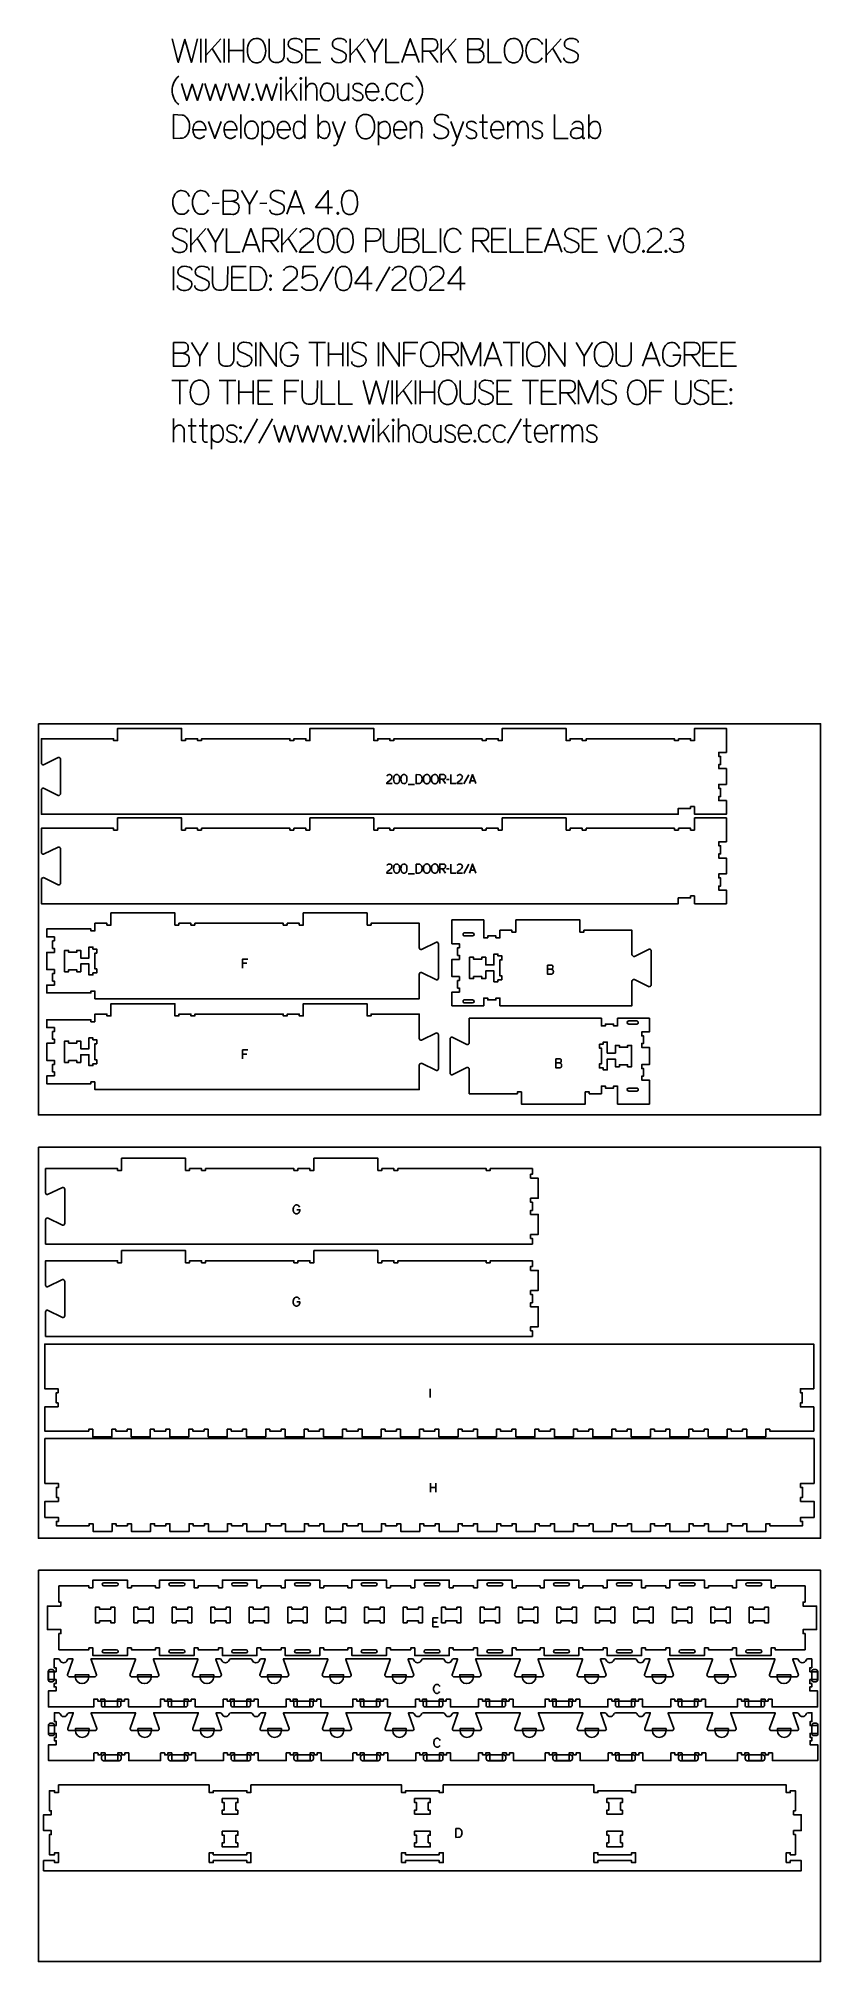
# Model space of a CAD drawing. Extents: x -1220 to 1220, y -1930 to 4067.
import ezdxf

# ---------------------------------------------------------------- set-up
doc = ezdxf.new("R2010")
doc.units = 0
for name, color, linetype in [('0_SHEET_SPRUCEPLY_2440X122', 1, 'CONTINUOUS'), ('1_ANYTOOL_1MMDEEP_LABELS_S', 2, 'CONTINUOUS'), ('3_ANYTOOL_CUTTHROUGH_INSID', 4, 'CONTINUOUS'), ('4_ANYTOOL_CUTTHROUGH_OUTSI', 5, 'CONTINUOUS'), ('5_ANYTOOL_HALF_MILL_9MM_IN', 3, 'CONTINUOUS'), ('TC', 220, 'CONTINUOUS')]:
    doc.layers.add(name, color=color, linetype=linetype)

msp = doc.modelspace()

# ---------------------------------------------------------------- linework, layer by layer
at = {"layer": '0_SHEET_SPRUCEPLY_2440X122'}
for points in [[(-1220, 1930), (-1220, 710), (1220, 710), (1220, 1930)], [(-1220, 610), (-1220, -610), (1220, -610), (1220, 610)], [(-1220, -710), (-1220, -1930), (1220, -1930), (1220, -710)]]:
    msp.add_lwpolyline(points, close=True, dxfattribs=at)
at = {"layer": '1_ANYTOOL_1MMDEEP_LABELS_S'}
for p, q in [((-66.1, 1741.1), (-46.8, 1741.1)), ((40.6, 1756.9), (50.3, 1743.4)), ((61.5, 1756.4), (53.3, 1756.3)), ((122.8, 1771), (106.7, 1742.3)), ((127.6, 1752.3), (141.5, 1752.3)), ((-66.1, 1462.1), (-46.8, 1462.1)), ((40.6, 1477.9), (50.3, 1464.4)), ((61.5, 1477.4), (53.3, 1477.3)), ((122.8, 1492), (106.7, 1463.3)), ((127.6, 1473.4), (141.5, 1473.4)), ((-569.5, 1183), (-583, 1183)), ((-569.5, 899.9), (-583, 899.9)), ((2.2, -143.5), (2.2, -171.5)), ((2.8, -438.2), (2.8, -466.2)), ((19.9, -451.9), (2.8, -451.9)), ((19.9, -466.2), (19.9, -438.2)), ((24.3, -871.2), (10.6, -871.2))]:
    msp.add_line(p, q, dxfattribs=at)
for points in [[(-116.5, 1743.5), (-133.6, 1743.5), (-133, 1745.1), (-132.1, 1746.7), (-131.1, 1748), (-124.2, 1753.6), (-119.2, 1758), (-118.2, 1759.2), (-117.5, 1760.6), (-117.1, 1762.1), (-117, 1763.7), (-117.1, 1765.5), (-117.3, 1766.3), (-117.5, 1767.1), (-117.9, 1767.7), (-118.3, 1768.4), (-118.8, 1768.9), (-119.3, 1769.5), (-120.6, 1770.3), (-122, 1770.9), (-123.6, 1771.3), (-125.3, 1771.4), (-126.6, 1771.3), (-127.8, 1771.1), (-129, 1770.8), (-130, 1770.2), (-131, 1769.6), (-131.8, 1768.7), (-132.5, 1767.8), (-133.2, 1766.7)], [(32.2, 1743.4), (32.2, 1771.4), (42.8, 1771.4), (44.5, 1771.3), (46, 1771), (46.7, 1770.7), (47.3, 1770.4), (47.9, 1770), (48.3, 1769.6), (48.8, 1769.1), (49.2, 1768.6), (49.5, 1768), (49.7, 1767.3), (50.1, 1765.8), (50.2, 1764.1), (50.1, 1762.8), (49.8, 1761.6), (49.3, 1760.4), (48.5, 1759.3), (47.6, 1758.3), (47.1, 1757.9), (46.6, 1757.6), (46, 1757.3), (45.4, 1757.2), (44.8, 1757), (44.1, 1757), (42.4, 1756.9), (40.6, 1756.9), (32.2, 1756.9)], [(66.3, 1771.4), (66.3, 1743.4), (82.3, 1743.4)], [(103, 1743.5), (85.9, 1743.5), (86.5, 1745.1), (87.3, 1746.7), (88.4, 1748), (95.2, 1753.6), (100.3, 1758), (101.3, 1759.2), (102, 1760.6), (102.4, 1762.1), (102.5, 1763.7), (102.4, 1765.5), (102.2, 1766.3), (101.9, 1767.1), (101.6, 1767.7), (101.2, 1768.4), (100.7, 1768.9), (100.2, 1769.5), (98.9, 1770.3), (97.5, 1770.9), (95.9, 1771.3), (94.2, 1771.4), (92.9, 1771.3), (91.6, 1771.1), (90.5, 1770.8), (89.5, 1770.2), (88.5, 1769.6), (87.7, 1768.7), (86.9, 1767.8), (86.3, 1766.7)], [(124.4, 1743.4), (134.5, 1771.4), (144.8, 1743.4)], [(-116.5, 1464.5), (-133.6, 1464.5), (-133, 1466.2), (-132.1, 1467.7), (-131.1, 1469), (-124.2, 1474.6), (-119.2, 1479), (-118.2, 1480.3), (-117.5, 1481.6), (-117.1, 1483.1), (-117, 1484.8), (-117.1, 1486.5), (-117.3, 1487.3), (-117.5, 1488.1), (-117.9, 1488.7), (-118.3, 1489.4), (-118.8, 1490), (-119.3, 1490.5), (-120.6, 1491.3), (-122, 1491.9), (-123.6, 1492.3), (-125.3, 1492.4), (-126.6, 1492.4), (-127.8, 1492.1), (-129, 1491.8), (-130, 1491.2), (-131, 1490.6), (-131.8, 1489.8), (-132.5, 1488.8), (-133.2, 1487.7)], [(32.2, 1464.4), (32.2, 1492.4), (42.8, 1492.4), (44.5, 1492.3), (46, 1492), (46.7, 1491.7), (47.3, 1491.4), (47.9, 1491), (48.3, 1490.6), (48.8, 1490.1), (49.2, 1489.6), (49.5, 1489), (49.7, 1488.3), (50.1, 1486.8), (50.2, 1485.1), (50.1, 1483.8), (49.8, 1482.6), (49.3, 1481.4), (48.5, 1480.3), (47.6, 1479.3), (47.1, 1478.9), (46.6, 1478.6), (46, 1478.4), (45.4, 1478.2), (44.8, 1478), (44.1, 1478), (42.4, 1477.9), (40.6, 1477.9), (32.2, 1477.9)], [(66.3, 1492.4), (66.3, 1464.4), (82.3, 1464.4)], [(103, 1464.5), (85.9, 1464.5), (86.5, 1466.2), (87.3, 1467.7), (88.4, 1469), (95.2, 1474.6), (100.3, 1479), (101.3, 1480.3), (102, 1481.6), (102.4, 1483.1), (102.5, 1484.8), (102.4, 1486.5), (102.2, 1487.3), (101.9, 1488.1), (101.6, 1488.7), (101.2, 1489.4), (100.7, 1490), (100.2, 1490.5), (98.9, 1491.3), (97.5, 1491.9), (95.9, 1492.3), (94.2, 1492.4), (92.9, 1492.4), (91.6, 1492.1), (90.5, 1491.8), (89.5, 1491.2), (88.5, 1490.6), (87.7, 1489.8), (86.9, 1488.8), (86.3, 1487.7)], [(124.4, 1464.4), (134.5, 1492.4), (144.8, 1464.4)], [(-566.5, 1196), (-583, 1196), (-583, 1168)], [(367.8, 1164.6), (377.6, 1164.8), (380.5, 1165.2), (381.7, 1165.6), (382.9, 1166.2), (383.5, 1166.6), (384, 1167), (384.4, 1167.5), (384.7, 1168.1), (385, 1168.8), (385.2, 1169.6), (385.3, 1171.4), (385.2, 1172.8), (384.9, 1174), (384.7, 1174.5), (384.4, 1175), (384.1, 1175.5), (383.7, 1175.9), (383.3, 1176.2), (382.9, 1176.6), (382.4, 1176.8), (381.8, 1177), (380.5, 1177.3), (379.1, 1177.4), (367.8, 1177.4)], [(367.8, 1177.4), (367.8, 1149.4), (376.8, 1149.4), (379.2, 1149.3), (380, 1149.3), (380.8, 1149.4), (381.6, 1149.6), (382.2, 1149.9), (382.9, 1150.2), (383.5, 1150.6), (384, 1151.1), (384.5, 1151.7), (385.4, 1153), (386, 1154.4), (386.4, 1155.9), (386.5, 1157.4), (386.3, 1159.1), (386.1, 1159.9), (385.8, 1160.6), (385.4, 1161.3), (385, 1161.8), (384.4, 1162.4), (383.8, 1162.8), (382.4, 1163.6), (380.9, 1164.1), (379.3, 1164.5), (377.6, 1164.8)], [(-566.5, 912.9), (-583, 912.9), (-583, 884.9)], [(393.7, 872.3), (403.5, 872.4), (406.3, 872.9), (407.6, 873.3), (408.8, 873.9), (409.4, 874.2), (409.9, 874.7), (410.3, 875.2), (410.6, 875.8), (410.9, 876.5), (411, 877.2), (411.2, 879), (411.1, 880.4), (410.8, 881.7), (410.6, 882.2), (410.3, 882.7), (410, 883.2), (409.6, 883.6), (409.2, 883.9), (408.8, 884.2), (408.2, 884.5), (407.7, 884.7), (406.4, 885), (405, 885.1), (393.7, 885.1)], [(393.7, 885.1), (393.7, 857.1), (402.7, 857.1), (405.1, 857), (405.9, 857), (406.7, 857.1), (407.4, 857.3), (408.1, 857.5), (408.8, 857.9), (409.4, 858.3), (409.9, 858.8), (410.4, 859.4), (411.3, 860.7), (411.9, 862.1), (412.3, 863.5), (412.4, 865), (412.2, 866.8), (412, 867.6), (411.7, 868.3), (411.3, 868.9), (410.9, 869.5), (410.3, 870), (409.7, 870.5), (408.3, 871.2), (406.8, 871.8), (405.2, 872.2), (403.5, 872.4)], [(-413.4, 414.5), (-404.3, 414.5), (-404.6, 411.6), (-405.2, 409), (-405.7, 407.8), (-406.3, 406.8), (-407, 405.8), (-407.8, 404.9), (-409.5, 403.5), (-411.2, 402.5), (-412.1, 402.1), (-413, 401.8), (-414, 401.7), (-414.9, 401.6), (-415.9, 401.7), (-416.8, 401.8), (-417.8, 402.1), (-418.6, 402.4), (-420.4, 403.5), (-422, 404.9), (-422.8, 405.8), (-423.4, 406.8), (-424, 407.9), (-424.4, 409.1), (-425, 411.9), (-425.2, 415.2), (-425.1, 417.7), (-424.6, 420.2), (-423.8, 422.6), (-422.7, 424.9), (-422.1, 426.1), (-421.3, 427), (-420.4, 427.8), (-419.4, 428.5), (-418.3, 429), (-417, 429.4), (-415.7, 429.6), (-414.3, 429.7), (-412.7, 429.5), (-411.3, 429.1), (-410.6, 428.8), (-410, 428.5), (-409.4, 428), (-408.9, 427.5), (-406.9, 425.3), (-405.4, 422.7)], [(-413.4, 126.8), (-404.3, 126.8), (-404.6, 123.9), (-405.2, 121.3), (-405.7, 120.1), (-406.3, 119.1), (-407, 118.1), (-407.8, 117.2), (-409.5, 115.8), (-411.2, 114.8), (-412.1, 114.4), (-413, 114.1), (-414, 114), (-414.9, 113.9), (-415.9, 114), (-416.8, 114.1), (-417.8, 114.4), (-418.6, 114.7), (-420.4, 115.8), (-422, 117.2), (-422.8, 118.1), (-423.4, 119.1), (-424, 120.2), (-424.4, 121.4), (-425, 124.2), (-425.2, 127.5), (-425.1, 130), (-424.6, 132.5), (-423.8, 134.9), (-422.7, 137.2), (-422.1, 138.4), (-421.3, 139.3), (-420.4, 140.1), (-419.4, 140.8), (-418.3, 141.3), (-417, 141.7), (-415.7, 141.9), (-414.3, 142), (-412.7, 141.8), (-411.3, 141.4), (-410.6, 141.1), (-410, 140.8), (-409.4, 140.3), (-408.9, 139.8), (-406.9, 137.6), (-405.4, 135)], [(28.3, -886.2), (10.6, -886.2), (10.6, -858.2), (27.3, -858.2)]]:
    msp.add_lwpolyline(points, dxfattribs=at)
for points in [[(-102.5, 1771.7), (-101.2, 1771.6), (-100, 1771.3), (-98.9, 1770.9), (-97.9, 1770.2), (-97, 1769.5), (-96.2, 1768.6), (-95.5, 1767.7), (-95, 1766.6), (-94, 1764.4), (-93.5, 1761.9), (-93, 1757.1), (-93.2, 1754.8), (-93.5, 1752.5), (-95, 1747.8), (-95.6, 1746.7), (-96.2, 1745.8), (-97, 1745), (-97.9, 1744.3), (-98.9, 1743.8), (-100, 1743.5), (-101.2, 1743.3), (-102.5, 1743.2), (-103.8, 1743.3), (-105, 1743.5), (-106.1, 1743.8), (-107.1, 1744.4), (-108, 1745), (-108.8, 1745.8), (-109.4, 1746.8), (-110, 1747.9), (-111.4, 1752.5), (-111.9, 1757.1), (-111.5, 1761.9), (-110.9, 1764.4), (-110, 1766.7), (-109.4, 1767.7), (-108.7, 1768.6), (-108, 1769.5), (-107.1, 1770.2), (-106.1, 1770.9), (-105, 1771.3), (-103.8, 1771.6)], [(-79.6, 1771.7), (-78.3, 1771.6), (-77.1, 1771.3), (-76, 1770.9), (-75, 1770.2), (-74.1, 1769.5), (-73.3, 1768.6), (-72.7, 1767.7), (-72.1, 1766.6), (-71.2, 1764.4), (-70.6, 1761.9), (-70.2, 1757.1), (-70.3, 1754.8), (-70.7, 1752.5), (-72.2, 1747.8), (-72.7, 1746.7), (-73.4, 1745.8), (-74.1, 1745), (-75, 1744.3), (-76, 1743.8), (-77.1, 1743.5), (-78.3, 1743.3), (-79.6, 1743.2), (-80.9, 1743.3), (-82.2, 1743.5), (-83.2, 1743.8), (-84.2, 1744.4), (-85.1, 1745), (-85.9, 1745.8), (-86.5, 1746.8), (-87.1, 1747.9), (-88.5, 1752.5), (-89, 1757.1), (-88.6, 1761.9), (-88, 1764.4), (-87.1, 1766.7), (-86.5, 1767.7), (-85.9, 1768.6), (-85.1, 1769.5), (-84.2, 1770.2), (-83.3, 1770.9), (-82.2, 1771.3), (-81, 1771.6)], [(-42, 1771.4), (-42, 1743.4), (-34, 1743.5), (-32.5, 1743.6), (-31.2, 1743.8), (-29.9, 1744.2), (-28.8, 1744.7), (-27.8, 1745.4), (-26.8, 1746.2), (-26.1, 1747.1), (-25.4, 1748.2), (-24.3, 1750.5), (-23.6, 1753), (-23.1, 1755.5), (-23, 1758.1), (-23.1, 1760.3), (-23.5, 1762.4), (-24.3, 1764.4), (-25.3, 1766.3), (-26.8, 1768.3), (-27.7, 1769.2), (-28.6, 1769.8), (-29.5, 1770.4), (-30.5, 1770.8), (-31.6, 1771)], [(-8, 1771.7), (-6.6, 1771.7), (-5.4, 1771.4), (-4.2, 1771), (-3.2, 1770.3), (-1.4, 1768.8), (-0.7, 1767.9), (0, 1766.9), (1.1, 1764.6), (1.8, 1762.2), (2.3, 1759.7), (2.4, 1757.3), (2.3, 1754.9), (1.8, 1752.5), (1, 1750.1), (-0.2, 1747.7), (-0.8, 1746.6), (-1.6, 1745.7), (-2.5, 1744.8), (-3.5, 1744.2), (-4.5, 1743.7), (-5.7, 1743.3), (-6.9, 1743.1), (-8.3, 1743), (-9.7, 1743.1), (-11, 1743.3), (-12.2, 1743.7), (-13.2, 1744.2), (-14.2, 1744.9), (-15.1, 1745.7), (-15.9, 1746.7), (-16.6, 1747.8), (-17.8, 1750.2), (-18.6, 1752.7), (-19, 1755.1), (-19.2, 1757.5), (-19, 1760.1), (-18.5, 1762.6), (-17.7, 1764.9), (-16.5, 1767.2), (-15.8, 1768.3), (-15, 1769.2), (-14, 1770), (-13, 1770.6), (-11.9, 1771.1), (-10.7, 1771.5), (-9.4, 1771.7)], [(17.2, 1771.7), (18.6, 1771.7), (19.8, 1771.4), (20.9, 1771), (22, 1770.3), (23.7, 1768.8), (24.5, 1767.9), (25.2, 1766.9), (26.3, 1764.6), (27, 1762.2), (27.5, 1759.7), (27.6, 1757.3), (27.4, 1754.9), (27, 1752.5), (26.1, 1750.1), (25, 1747.7), (24.3, 1746.6), (23.5, 1745.7), (22.7, 1744.8), (21.7, 1744.2), (20.6, 1743.7), (19.5, 1743.3), (18.2, 1743.1), (16.9, 1743), (15.5, 1743.1), (14.2, 1743.3), (13, 1743.7), (11.9, 1744.2), (10.9, 1744.9), (10, 1745.7), (9.2, 1746.7), (8.5, 1747.8), (7.4, 1750.2), (6.6, 1752.7), (6.1, 1755.1), (6, 1757.5), (6.1, 1760.1), (6.6, 1762.6), (7.5, 1764.9), (8.6, 1767.2), (9.4, 1768.3), (10.2, 1769.2), (11.1, 1770), (12.1, 1770.6), (13.3, 1771.1), (14.5, 1771.5), (15.8, 1771.7)], [(-102.5, 1492.7), (-101.2, 1492.6), (-100, 1492.3), (-98.9, 1491.9), (-97.9, 1491.2), (-97, 1490.5), (-96.2, 1489.6), (-95.5, 1488.7), (-95, 1487.6), (-94, 1485.4), (-93.5, 1482.9), (-93, 1478.1), (-93.2, 1475.8), (-93.5, 1473.5), (-95, 1468.8), (-95.6, 1467.7), (-96.2, 1466.8), (-97, 1466), (-97.9, 1465.4), (-98.9, 1464.8), (-100, 1464.5), (-101.2, 1464.3), (-102.5, 1464.2), (-103.8, 1464.3), (-105, 1464.5), (-106.1, 1464.9), (-107.1, 1465.4), (-108, 1466), (-108.8, 1466.8), (-109.4, 1467.8), (-110, 1468.9), (-111.4, 1473.5), (-111.9, 1478.1), (-111.5, 1483), (-110.9, 1485.4), (-110, 1487.7), (-109.4, 1488.7), (-108.7, 1489.6), (-108, 1490.5), (-107.1, 1491.2), (-106.1, 1491.9), (-105, 1492.3), (-103.8, 1492.6)], [(-79.6, 1492.7), (-78.3, 1492.6), (-77.1, 1492.3), (-76, 1491.9), (-75, 1491.2), (-74.1, 1490.5), (-73.3, 1489.6), (-72.7, 1488.7), (-72.1, 1487.6), (-71.2, 1485.4), (-70.6, 1482.9), (-70.2, 1478.1), (-70.3, 1475.8), (-70.7, 1473.5), (-72.2, 1468.8), (-72.7, 1467.7), (-73.4, 1466.8), (-74.1, 1466), (-75, 1465.4), (-76, 1464.8), (-77.1, 1464.5), (-78.3, 1464.3), (-79.6, 1464.2), (-80.9, 1464.3), (-82.2, 1464.5), (-83.2, 1464.9), (-84.2, 1465.4), (-85.1, 1466), (-85.9, 1466.8), (-86.5, 1467.8), (-87.1, 1468.9), (-88.5, 1473.5), (-89, 1478.1), (-88.6, 1483), (-88, 1485.4), (-87.1, 1487.7), (-86.5, 1488.7), (-85.9, 1489.6), (-85.1, 1490.5), (-84.2, 1491.2), (-83.3, 1491.9), (-82.2, 1492.3), (-81, 1492.6)], [(-42, 1492.4), (-42, 1464.4), (-34, 1464.5), (-32.5, 1464.6), (-31.2, 1464.8), (-29.9, 1465.2), (-28.8, 1465.7), (-27.8, 1466.4), (-26.8, 1467.2), (-26.1, 1468.1), (-25.4, 1469.2), (-24.3, 1471.5), (-23.6, 1474), (-23.1, 1476.5), (-23, 1479.1), (-23.1, 1481.3), (-23.5, 1483.4), (-24.3, 1485.4), (-25.3, 1487.3), (-26.8, 1489.4), (-27.7, 1490.2), (-28.6, 1490.8), (-29.5, 1491.4), (-30.5, 1491.8), (-31.6, 1492)], [(-8, 1492.8), (-6.6, 1492.7), (-5.4, 1492.4), (-4.2, 1492), (-3.2, 1491.4), (-1.4, 1489.8), (-0.7, 1488.9), (0, 1487.9), (1.1, 1485.6), (1.8, 1483.2), (2.3, 1480.7), (2.4, 1478.3), (2.3, 1475.9), (1.8, 1473.5), (1, 1471.1), (-0.2, 1468.8), (-0.8, 1467.6), (-1.6, 1466.7), (-2.5, 1465.9), (-3.5, 1465.2), (-4.5, 1464.7), (-5.7, 1464.3), (-6.9, 1464.1), (-8.3, 1464), (-9.7, 1464.1), (-11, 1464.3), (-12.2, 1464.7), (-13.2, 1465.2), (-14.2, 1465.9), (-15.1, 1466.7), (-15.9, 1467.7), (-16.6, 1468.8), (-17.8, 1471.3), (-18.6, 1473.7), (-19, 1476.1), (-19.2, 1478.6), (-19, 1481.1), (-18.5, 1483.6), (-17.7, 1485.9), (-16.5, 1488.2), (-15.8, 1489.3), (-15, 1490.2), (-14, 1491), (-13, 1491.6), (-11.9, 1492.1), (-10.7, 1492.5), (-9.4, 1492.7)], [(17.2, 1492.8), (18.6, 1492.7), (19.8, 1492.4), (20.9, 1492), (22, 1491.4), (23.7, 1489.8), (24.5, 1488.9), (25.2, 1487.9), (26.3, 1485.6), (27, 1483.2), (27.5, 1480.7), (27.6, 1478.3), (27.4, 1475.9), (27, 1473.5), (26.1, 1471.1), (25, 1468.8), (24.3, 1467.6), (23.5, 1466.7), (22.7, 1465.9), (21.7, 1465.2), (20.6, 1464.7), (19.5, 1464.3), (18.2, 1464.1), (16.9, 1464), (15.5, 1464.1), (14.2, 1464.3), (13, 1464.7), (11.9, 1465.2), (10.9, 1465.9), (10, 1466.7), (9.2, 1467.7), (8.5, 1468.8), (7.4, 1471.3), (6.6, 1473.7), (6.1, 1476.1), (6, 1478.6), (6.1, 1481.1), (6.6, 1483.6), (7.5, 1485.9), (8.6, 1488.2), (9.4, 1489.3), (10.2, 1490.2), (11.1, 1491), (12.1, 1491.6), (13.3, 1492.1), (14.5, 1492.5), (15.8, 1492.7)], [(82.3, -1514.7), (82.3, -1542.7), (90.3, -1542.6), (91.8, -1542.5), (93.1, -1542.3), (94.4, -1541.9), (95.5, -1541.4), (96.6, -1540.8), (97.5, -1540), (98.2, -1539), (98.9, -1538), (100, -1535.6), (100.7, -1533.2), (101.2, -1530.7), (101.4, -1528.1), (101.2, -1525.9), (100.8, -1523.8), (100, -1521.8), (99, -1519.8), (97.5, -1517.8), (96.6, -1517), (95.7, -1516.3), (94.8, -1515.8), (93.8, -1515.4), (92.7, -1515.1)]]:
    msp.add_lwpolyline(points, close=True, dxfattribs=at)
for points in [[(32.3, -1072.8, 0.131103), (28.8, -1067.8), (27.6, -1066.9), (26.2, -1066.3), (24.8, -1065.9), (23.1, -1065.8), (21.9, -1065.8), (20.7, -1066), (19.6, -1066.4), (18.6, -1066.9), (17.7, -1067.5), (16.8, -1068.2), (16, -1069.1), (15.3, -1070.2), (14.2, -1072.4), (13.4, -1074.7), (12.9, -1077.2), (12.7, -1079.8), (12.9, -1082.3), (13.4, -1084.8), (14.2, -1087.1), (15.4, -1089.4), (16.1, -1090.4), (16.9, -1091.3), (17.8, -1092.1), (18.7, -1092.7), (19.8, -1093.1), (20.9, -1093.5), (22.2, -1093.7), (23.5, -1093.8), (24.9, -1093.7), (26.1, -1093.4), (27.3, -1092.9), (28.3, -1092.2), (29.3, -1091.4), (30.2, -1090.5), (31.7, -1088.3)], [(33.1, -1240.5, 0.131103), (29.6, -1235.5), (28.4, -1234.6), (27, -1234), (25.6, -1233.6), (23.9, -1233.5), (22.7, -1233.6), (21.5, -1233.8), (20.4, -1234.1), (19.4, -1234.6), (18.5, -1235.2), (17.6, -1236), (16.8, -1236.9), (16.1, -1237.9), (15, -1240.2), (14.2, -1242.5), (13.7, -1245), (13.5, -1247.5), (13.7, -1250.1), (14.2, -1252.5), (15, -1254.9), (16.2, -1257.2), (16.9, -1258.2), (17.7, -1259.1), (18.6, -1259.8), (19.5, -1260.4), (20.6, -1260.9), (21.7, -1261.2), (23, -1261.5), (24.3, -1261.5), (25.7, -1261.4), (26.9, -1261.1), (28.1, -1260.7), (29.1, -1260), (30.1, -1259.2), (31, -1258.3), (32.5, -1256.1)]]:
    msp.add_lwpolyline(points, format="xyb", dxfattribs=at)
at = {"layer": '3_ANYTOOL_CUTTHROUGH_INSID'}
for points in [[(134.5, 1277.8, -1), (134.5, 1268.3), (108.8, 1268.3), (108.4, 1268.4), (108, 1268.4), (107.6, 1268.5), (107.2, 1268.7), (106.8, 1268.9), (106.5, 1269.1), (106.2, 1269.4), (105.9, 1269.8), (105.4, 1270.5), (105, 1271.4), (104.8, 1272.2), (104.7, 1273.1), (104.8, 1273.9), (105, 1274.8), (105.4, 1275.6), (105.9, 1276.4), (106.2, 1276.7), (106.5, 1277), (106.8, 1277.3), (107.2, 1277.5), (107.6, 1277.6), (108, 1277.8), (108.4, 1277.8), (108.8, 1277.8)], [(134.5, 1059.3), (108.8, 1059.3), (108.4, 1059.4), (108, 1059.4), (107.6, 1059.5), (107.2, 1059.7), (106.8, 1059.9), (106.5, 1060.1), (106.2, 1060.4), (105.9, 1060.8), (105.4, 1061.5), (105, 1062.4), (104.8, 1063.2), (104.7, 1064.1), (104.8, 1064.9), (105, 1065.8), (105.4, 1066.6), (105.9, 1067.4), (106.2, 1067.7), (106.5, 1068), (106.8, 1068.3), (107.2, 1068.5), (107.6, 1068.6), (108, 1068.8), (108.4, 1068.8), (108.8, 1068.8), (134.5, 1068.8, -1)], [(621.4, 1003.1), (647.1, 1003.1), (647.5, 1003.1), (647.9, 1003), (648.3, 1002.9), (648.7, 1002.8), (649, 1002.6), (649.4, 1002.3), (649.7, 1002), (650, 1001.7), (650.5, 1000.9), (650.9, 1000.1), (651.1, 999.2), (651.1, 998.4), (651.1, 997.5), (650.9, 996.7), (650.5, 995.8), (650, 995.1), (649.7, 994.7), (649.4, 994.4), (649, 994.2), (648.7, 994), (648.3, 993.8), (647.9, 993.7), (647.5, 993.6), (647.1, 993.6), (621.4, 993.6, -1)], [(621.4, 784.6, -1), (621.4, 794.1), (647.1, 794.1), (647.5, 794.1), (647.9, 794), (648.3, 793.9), (648.7, 793.8), (649, 793.6), (649.4, 793.3), (649.7, 793), (650, 792.7), (650.5, 791.9), (650.9, 791.1), (651.1, 790.2), (651.1, 789.4), (651.1, 788.5), (650.9, 787.7), (650.5, 786.8), (650, 786.1), (649.7, 785.7), (649.4, 785.4), (649, 785.2), (648.7, 785), (648.3, 784.8), (647.9, 784.7), (647.5, 784.6), (647.1, 784.6)], [(-976.2, -758.4, 1), (-976.2, -748.9), (-1016.2, -748.9, 1), (-1016.2, -758.4)], [(-768.2, -758.4, 1), (-768.2, -748.9), (-808.2, -748.9, 1), (-808.2, -758.4)], [(-572.2, -758.4, 1), (-572.2, -748.9), (-612.2, -748.9, 1), (-612.2, -758.4)], [(-376.2, -758.4, 1), (-376.2, -748.9), (-416.2, -748.9, 1), (-416.2, -758.4)], [(-168.2, -758.4, 1), (-168.2, -748.9), (-208.2, -748.9, 1), (-208.2, -758.4)], [(-12.2, -758.4), (27.8, -758.4, 1), (27.8, -748.9), (-12.2, -748.9, 1)], [(183.8, -758.4), (223.8, -758.4, 1), (223.8, -748.9), (183.8, -748.9, 1)], [(391.8, -758.4), (431.8, -758.4, 1), (431.8, -748.9), (391.8, -748.9, 1)], [(587.8, -758.4), (627.8, -758.4, 1), (627.8, -748.9), (587.8, -748.9, 1)], [(783.8, -758.4), (823.8, -758.4, 1), (823.8, -748.9), (783.8, -748.9, 1)], [(991.8, -758.4), (1031.8, -758.4, 1), (1031.8, -748.9), (991.8, -748.9, 1)], [(-976.2, -957.9), (-1016.2, -957.9, 1), (-1016.2, -967.4), (-976.2, -967.4, 1)], [(-768.2, -957.9), (-808.2, -957.9, 1), (-808.2, -967.4), (-768.2, -967.4, 1)], [(-572.2, -958), (-612.2, -958, 1), (-612.2, -967.5), (-572.2, -967.5, 1)], [(-376.2, -957.9), (-416.2, -957.9, 1), (-416.2, -967.4), (-376.2, -967.4, 1)], [(-168.2, -957.9), (-208.2, -957.9, 1), (-208.2, -967.4), (-168.2, -967.4, 1)], [(-12.2, -957.9, 1), (-12.2, -967.4), (27.8, -967.4, 1), (27.8, -957.9)], [(183.8, -957.9, 1), (183.8, -967.4), (223.8, -967.4, 1), (223.8, -957.9)], [(391.8, -957.9, 1), (391.8, -967.4), (431.8, -967.4, 1), (431.8, -957.9)], [(587.8, -958, 1), (587.8, -967.5), (627.8, -967.5, 1), (627.8, -958)], [(783.8, -957.9, 1), (783.8, -967.4), (823.8, -967.4, 1), (823.8, -957.9)], [(991.8, -957.9, 1), (991.8, -967.4), (1031.8, -967.4, 1), (1031.8, -957.9)]]:
    msp.add_lwpolyline(points, format="xyb", close=True, dxfattribs=at)
for points in [[(-1050, 1227.5), (-1038, 1227.5), (-1038, 1215), (-1044, 1215), (-1044, 1165.5), (-1038, 1165.5), (-1038, 1153), (-1050, 1153), (-1050, 1147), (-1062.5, 1147), (-1062.5, 1180.9), (-1088, 1180.9), (-1088, 1156.9), (-1100.5, 1156.9), (-1100.5, 1162.9), (-1126, 1162.9), (-1126, 1156.9), (-1138.5, 1156.9), (-1138.5, 1223.4), (-1126, 1223.4), (-1126, 1217.4), (-1100.5, 1217.4), (-1100.5, 1223.4), (-1088, 1223.4), (-1088, 1199.4), (-1062.5, 1199.4), (-1062.5, 1233.5), (-1050, 1233.5)], [(225.7, 1131.4), (213.7, 1131.4), (213.7, 1125.4), (201.2, 1125.4), (201.2, 1159.4), (175.7, 1159.4), (175.7, 1135.4), (163.2, 1135.4), (163.2, 1141.4), (137.7, 1141.4), (137.7, 1135.4), (125.2, 1135.4), (125.2, 1201.9), (137.7, 1201.9), (137.7, 1195.9), (163.2, 1195.9), (163.2, 1201.9), (175.7, 1201.9), (175.7, 1177.9), (201.2, 1177.9), (201.2, 1211.9), (213.7, 1211.9), (213.7, 1205.9), (225.7, 1205.9), (225.7, 1193.4), (219.7, 1193.4), (219.7, 1143.9), (225.7, 1143.9)], [(-1050, 944.4), (-1038, 944.4), (-1038, 931.9), (-1044, 931.9), (-1044, 882.4), (-1038, 882.4), (-1038, 869.9), (-1050, 869.9), (-1050, 863.9), (-1062.5, 863.9), (-1062.5, 897.9), (-1088, 897.9), (-1088, 873.9), (-1100.5, 873.9), (-1100.5, 879.9), (-1126, 879.9), (-1126, 873.9), (-1138.5, 873.9), (-1138.5, 940.4), (-1126, 940.4), (-1126, 934.4), (-1100.5, 934.4), (-1100.5, 940.4), (-1088, 940.4), (-1088, 916.4), (-1062.5, 916.4), (-1062.5, 950.4), (-1050, 950.4)], [(530.1, 931.1), (542.1, 931.1), (542.1, 937.1), (554.6, 937.1), (554.6, 903), (580.1, 903), (580.1, 927), (592.6, 927), (592.6, 921), (618.1, 921), (618.1, 927), (630.6, 927), (630.6, 860.5), (618.1, 860.5), (618.1, 866.5), (592.6, 866.5), (592.6, 860.5), (580.1, 860.5), (580.1, 884.5), (554.6, 884.5), (554.6, 850.6), (542.1, 850.6), (542.1, 856.6), (530.1, 856.6), (530.1, 869.1), (536.1, 869.1), (536.1, 918.6), (530.1, 918.6)], [(-1029.9, -867.4), (-994.4, -867.4), (-994.4, -873.4), (-981.9, -873.4), (-981.9, -824.9), (-994.4, -824.9), (-994.4, -830.9), (-1029.9, -830.9), (-1029.9, -824.9), (-1042.4, -824.9), (-1042.4, -873.4), (-1029.9, -873.4)], [(-909.9, -867.4), (-874.4, -867.4), (-874.4, -873.4), (-861.9, -873.4), (-861.9, -824.9), (-874.4, -824.9), (-874.4, -830.9), (-909.9, -830.9), (-909.9, -824.9), (-922.4, -824.9), (-922.4, -873.4), (-909.9, -873.4)], [(-789.9, -867.4), (-754.4, -867.4), (-754.4, -873.4), (-741.9, -873.4), (-741.9, -824.9), (-754.4, -824.9), (-754.4, -830.9), (-789.9, -830.9), (-789.9, -824.9), (-802.4, -824.9), (-802.4, -873.4), (-789.9, -873.4)], [(-669.9, -867.4), (-634.4, -867.4), (-634.4, -873.4), (-621.9, -873.4), (-621.9, -824.9), (-634.4, -824.9), (-634.4, -830.9), (-669.9, -830.9), (-669.9, -824.9), (-682.4, -824.9), (-682.4, -873.4), (-669.9, -873.4)], [(-549.9, -867.4), (-514.4, -867.4), (-514.4, -873.4), (-501.9, -873.4), (-501.9, -824.9), (-514.4, -824.9), (-514.4, -830.9), (-549.9, -830.9), (-549.9, -824.9), (-562.4, -824.9), (-562.4, -873.4), (-549.9, -873.4)], [(-429.9, -867.4), (-394.4, -867.4), (-394.4, -873.4), (-381.9, -873.4), (-381.9, -824.9), (-394.4, -824.9), (-394.4, -830.9), (-429.9, -830.9), (-429.9, -824.9), (-442.4, -824.9), (-442.4, -873.4), (-429.9, -873.4)], [(-309.9, -867.4), (-274.4, -867.4), (-274.4, -873.4), (-261.9, -873.4), (-261.9, -824.9), (-274.4, -824.9), (-274.4, -830.9), (-309.9, -830.9), (-309.9, -824.9), (-322.4, -824.9), (-322.4, -873.4), (-309.9, -873.4)], [(-189.9, -867.4), (-154.4, -867.4), (-154.4, -873.4), (-141.9, -873.4), (-141.9, -824.9), (-154.4, -824.9), (-154.4, -830.9), (-189.9, -830.9), (-189.9, -824.9), (-202.4, -824.9), (-202.4, -873.4), (-189.9, -873.4)], [(-69.9, -867.4), (-34.4, -867.4), (-34.4, -873.4), (-21.9, -873.4), (-21.9, -824.9), (-34.4, -824.9), (-34.4, -830.9), (-69.9, -830.9), (-69.9, -824.9), (-82.4, -824.9), (-82.4, -873.4), (-69.9, -873.4)], [(50.1, -873.4), (50.1, -867.4), (85.6, -867.4), (85.6, -873.4), (98.1, -873.4), (98.1, -824.9), (85.6, -824.9), (85.6, -830.9), (50.1, -830.9), (50.1, -824.9), (37.6, -824.9), (37.6, -873.4)], [(170.1, -873.4), (170.1, -867.4), (205.6, -867.4), (205.6, -873.4), (218.1, -873.4), (218.1, -824.9), (205.6, -824.9), (205.6, -830.9), (170.1, -830.9), (170.1, -824.9), (157.6, -824.9), (157.6, -873.4)], [(290.1, -873.4), (290.1, -867.4), (325.6, -867.4), (325.6, -873.4), (338.1, -873.4), (338.1, -824.9), (325.6, -824.9), (325.6, -830.9), (290.1, -830.9), (290.1, -824.9), (277.6, -824.9), (277.6, -873.4)], [(410.1, -873.4), (410.1, -867.4), (445.6, -867.4), (445.6, -873.4), (458.1, -873.4), (458.1, -824.9), (445.6, -824.9), (445.6, -830.9), (410.1, -830.9), (410.1, -824.9), (397.6, -824.9), (397.6, -873.4)], [(530.1, -873.4), (530.1, -867.4), (565.6, -867.4), (565.6, -873.4), (578.1, -873.4), (578.1, -824.9), (565.6, -824.9), (565.6, -830.9), (530.1, -830.9), (530.1, -824.9), (517.6, -824.9), (517.6, -873.4)], [(650.1, -873.4), (650.1, -867.4), (685.6, -867.4), (685.6, -873.4), (698.1, -873.4), (698.1, -824.9), (685.6, -824.9), (685.6, -830.9), (650.1, -830.9), (650.1, -824.9), (637.6, -824.9), (637.6, -873.4)], [(770.1, -873.4), (770.1, -867.4), (805.6, -867.4), (805.6, -873.4), (818.1, -873.4), (818.1, -824.9), (805.6, -824.9), (805.6, -830.9), (770.1, -830.9), (770.1, -824.9), (757.6, -824.9), (757.6, -873.4)], [(890.1, -873.4), (890.1, -867.4), (925.6, -867.4), (925.6, -873.4), (938.1, -873.4), (938.1, -824.9), (925.6, -824.9), (925.6, -830.9), (890.1, -830.9), (890.1, -824.9), (877.6, -824.9), (877.6, -873.4)], [(1010.1, -873.4), (1010.1, -867.4), (1045.6, -867.4), (1045.6, -873.4), (1058.1, -873.4), (1058.1, -824.9), (1045.6, -824.9), (1045.6, -830.9), (1010.1, -830.9), (1010.1, -824.9), (997.6, -824.9), (997.6, -873.4)], [(-597.9, -1457.8), (-603.9, -1457.8), (-603.9, -1434.3), (-597.9, -1434.3), (-597.9, -1421.8), (-646.4, -1421.8), (-646.4, -1434.3), (-640.4, -1434.3), (-640.4, -1457.8), (-646.4, -1457.8), (-646.4, -1470.3), (-597.9, -1470.3)], [(2.1, -1457.8), (-3.9, -1457.8), (-3.9, -1434.3), (2.1, -1434.3), (2.1, -1421.8), (-46.4, -1421.8), (-46.4, -1434.3), (-40.4, -1434.3), (-40.4, -1457.8), (-46.4, -1457.8), (-46.4, -1470.3), (2.1, -1470.3)], [(602.1, -1457.8), (596.1, -1457.8), (596.1, -1434.3), (602.1, -1434.3), (602.1, -1421.8), (553.6, -1421.8), (553.6, -1434.3), (559.6, -1434.3), (559.6, -1457.8), (553.6, -1457.8), (553.6, -1470.3), (602.1, -1470.3)], [(-597.9, -1559.8), (-603.9, -1559.8), (-603.9, -1536.3), (-597.9, -1536.3), (-597.9, -1523.8), (-646.4, -1523.8), (-646.4, -1536.3), (-640.4, -1536.3), (-640.4, -1559.8), (-646.4, -1559.8), (-646.4, -1572.3), (-597.9, -1572.3)], [(2.1, -1559.8), (-3.9, -1559.8), (-3.9, -1536.3), (2.1, -1536.3), (2.1, -1523.8), (-46.4, -1523.8), (-46.4, -1536.3), (-40.4, -1536.3), (-40.4, -1559.8), (-46.4, -1559.8), (-46.4, -1572.3), (2.1, -1572.3)], [(602.1, -1559.8), (596.1, -1559.8), (596.1, -1536.3), (602.1, -1536.3), (602.1, -1523.8), (553.6, -1523.8), (553.6, -1536.3), (559.6, -1536.3), (559.6, -1559.8), (553.6, -1559.8), (553.6, -1572.3), (602.1, -1572.3)], [(-687, -1621.3), (-674.5, -1621.3), (-674.5, -1615.3), (-569.8, -1615.3), (-569.8, -1621.3), (-557.3, -1621.3), (-557.3, -1590.8), (-569.8, -1590.8), (-569.8, -1596.8), (-674.5, -1596.8), (-674.5, -1590.8), (-687, -1590.8)], [(-87, -1621.3), (-74.5, -1621.3), (-74.5, -1615.3), (30.2, -1615.3), (30.2, -1621.3), (42.7, -1621.3), (42.7, -1590.8), (30.2, -1590.8), (30.2, -1596.8), (-74.5, -1596.8), (-74.5, -1590.8), (-87, -1590.8)], [(513, -1621.3), (525.5, -1621.3), (525.5, -1615.3), (630.2, -1615.3), (630.2, -1621.3), (642.7, -1621.3), (642.7, -1590.8), (630.2, -1590.8), (630.2, -1596.8), (525.5, -1596.8), (525.5, -1590.8), (513, -1590.8)]]:
    msp.add_lwpolyline(points, close=True, dxfattribs=at)
at = {"layer": '4_ANYTOOL_CUTTHROUGH_OUTSI'}
for points in [[(776.8, 1883.4), (814.3, 1883.4), (814.3, 1877.6, 0.414214), (814.5, 1877.4), (826.5, 1877.4, 0.414214), (826.8, 1877.6), (826.8, 1915.4), (926.3, 1915.4), (926.3, 1840.9), (902.5, 1840.9, 0.414214), (902.3, 1840.6), (902.3, 1828.6, 0.414214), (902.5, 1828.4), (908.3, 1828.4), (908.3, 1802.9), (902.5, 1802.9, 0.414214), (902.3, 1802.6), (902.3, 1790.6, 0.414214), (902.5, 1790.4), (926.3, 1790.4), (926.3, 1740.9), (902.5, 1740.9, 0.414214), (902.3, 1740.6), (902.3, 1728.6, 0.414214), (902.5, 1728.4), (908.3, 1728.4), (908.3, 1702.9), (902.5, 1702.9, 0.414214), (902.3, 1702.6), (902.3, 1690.6, 0.414214), (902.5, 1690.4), (926.3, 1690.4), (926.3, 1647.9), (826.8, 1647.9), (826.8, 1671.6, 0.414214), (826.5, 1671.9), (814.5, 1671.9, 0.414214), (814.3, 1671.6), (814.3, 1665.9), (776.5, 1665.9, 0.414214), (776.3, 1665.6), (776.3, 1647.9), (-1210.7, 1647.9), (-1210.7, 1723.6, -0.461531), (-1204.1, 1729.2), (-1158.1, 1706.6), (-1158, 1706.6, 0.463455), (-1150.7, 1712.7), (-1150.7, 1818.6, 0.463455), (-1158, 1824.7), (-1158.1, 1824.7), (-1204.1, 1802, -0.461531), (-1210.7, 1807.7), (-1210.7, 1883.4), (-985.7, 1883.4), (-985.7, 1877.6, 0.414214), (-985.5, 1877.4), (-973.5, 1877.4, 0.414214), (-973.2, 1877.6), (-973.2, 1915.4), (-773.7, 1915.4), (-773.7, 1877.6, 0.414214), (-773.5, 1877.4), (-761.5, 1877.4, 0.414214), (-761.2, 1877.6), (-761.2, 1883.4), (-723.7, 1883.4), (-723.7, 1877.6, 0.414214), (-723.5, 1877.4), (-711.5, 1877.4, 0.414214), (-711.2, 1877.6), (-711.2, 1883.4), (-435.7, 1883.4), (-435.7, 1877.6, 0.414214), (-435.5, 1877.4), (-423.5, 1877.4, 0.414214), (-423.2, 1877.6), (-423.2, 1883.4), (-385.7, 1883.4), (-385.7, 1877.6, 0.414214), (-385.5, 1877.4), (-373.5, 1877.4, 0.414214), (-373.2, 1877.6), (-373.2, 1915.4), (-173.7, 1915.4), (-173.7, 1877.6, 0.414214), (-173.5, 1877.4), (-161.5, 1877.4, 0.414214), (-161.2, 1877.6), (-161.2, 1883.4), (-123.7, 1883.4), (-123.7, 1877.6, 0.414214), (-123.5, 1877.4), (-111.5, 1877.4, 0.414214), (-111.2, 1877.6), (-111.2, 1883.4), (164.3, 1883.4), (164.3, 1877.6, 0.414214), (164.5, 1877.4), (176.5, 1877.4, 0.414214), (176.8, 1877.6), (176.8, 1883.4), (214.3, 1883.4), (214.3, 1877.6, 0.414214), (214.5, 1877.4), (226.5, 1877.4, 0.414214), (226.8, 1877.6), (226.8, 1915.4), (426.3, 1915.4), (426.3, 1877.6, 0.414214), (426.5, 1877.4), (438.5, 1877.4, 0.414214), (438.8, 1877.6), (438.8, 1883.4), (476.3, 1883.4), (476.3, 1877.6, 0.414214), (476.5, 1877.4), (488.5, 1877.4, 0.414214), (488.8, 1877.6), (488.8, 1883.4), (764.3, 1883.4), (764.3, 1877.6, 0.414214), (764.5, 1877.4), (776.5, 1877.4, 0.414214), (776.8, 1877.6)], [(776.8, 1604.4), (814.3, 1604.4), (814.3, 1598.7, 0.414214), (814.5, 1598.4), (826.5, 1598.4, 0.414214), (826.8, 1598.7), (826.8, 1636.4), (926.3, 1636.4), (926.3, 1561.9), (902.5, 1561.9, 0.414214), (902.3, 1561.7), (902.3, 1549.7, 0.414214), (902.5, 1549.4), (908.3, 1549.4), (908.3, 1523.9), (902.5, 1523.9, 0.414214), (902.3, 1523.7), (902.3, 1511.7, 0.414214), (902.5, 1511.4), (926.3, 1511.4), (926.3, 1461.9), (902.5, 1461.9, 0.414214), (902.3, 1461.7), (902.3, 1449.7, 0.414214), (902.5, 1449.4), (908.3, 1449.4), (908.3, 1423.9), (902.5, 1423.9, 0.414214), (902.3, 1423.7), (902.3, 1411.7, 0.414214), (902.5, 1411.4), (926.3, 1411.4), (926.3, 1368.9), (826.8, 1368.9), (826.8, 1392.7, 0.414214), (826.5, 1392.9), (814.5, 1392.9, 0.414214), (814.3, 1392.7), (814.3, 1386.9), (776.5, 1386.9, 0.414214), (776.3, 1386.7), (776.3, 1368.9), (-1210.7, 1368.9), (-1210.7, 1444.6, -0.461531), (-1204.1, 1450.2), (-1158.1, 1427.6), (-1158, 1427.6, 0.463455), (-1150.7, 1433.7), (-1150.7, 1539.6, 0.463455), (-1158, 1545.7), (-1158.1, 1545.7), (-1204.1, 1523.1, -0.461531), (-1210.7, 1528.7), (-1210.7, 1604.4), (-985.7, 1604.4), (-985.7, 1598.7, 0.414214), (-985.5, 1598.4), (-973.5, 1598.4, 0.414214), (-973.2, 1598.7), (-973.2, 1636.4), (-773.7, 1636.4), (-773.7, 1598.7, 0.414214), (-773.5, 1598.4), (-761.5, 1598.4, 0.414214), (-761.2, 1598.7), (-761.2, 1604.4), (-723.7, 1604.4), (-723.7, 1598.7, 0.414214), (-723.5, 1598.4), (-711.5, 1598.4, 0.414214), (-711.2, 1598.7), (-711.2, 1604.4), (-435.7, 1604.4), (-435.7, 1598.7, 0.414214), (-435.5, 1598.4), (-423.5, 1598.4, 0.414214), (-423.2, 1598.7), (-423.2, 1604.4), (-385.7, 1604.4), (-385.7, 1598.7, 0.414214), (-385.5, 1598.4), (-373.5, 1598.4, 0.414214), (-373.2, 1598.7), (-373.2, 1636.4), (-173.7, 1636.4), (-173.7, 1598.7, 0.414214), (-173.5, 1598.4), (-161.5, 1598.4, 0.414214), (-161.2, 1598.7), (-161.2, 1604.4), (-123.7, 1604.4), (-123.7, 1598.7, 0.414214), (-123.5, 1598.4), (-111.5, 1598.4, 0.414214), (-111.2, 1598.7), (-111.2, 1604.4), (164.3, 1604.4), (164.3, 1598.7, 0.414214), (164.5, 1598.4), (176.5, 1598.4, 0.414214), (176.8, 1598.7), (176.8, 1604.4), (214.3, 1604.4), (214.3, 1598.7, 0.414214), (214.5, 1598.4), (226.5, 1598.4, 0.414214), (226.8, 1598.7), (226.8, 1636.4), (426.3, 1636.4), (426.3, 1598.7, 0.414214), (426.5, 1598.4), (438.5, 1598.4, 0.414214), (438.8, 1598.7), (438.8, 1604.4), (476.3, 1604.4), (476.3, 1598.7, 0.414214), (476.5, 1598.4), (488.5, 1598.4, 0.414214), (488.8, 1598.7), (488.8, 1604.4), (764.3, 1604.4), (764.3, 1598.7, 0.414214), (764.5, 1598.4), (776.5, 1598.4, 0.414214), (776.8, 1598.7)], [(-744.2, 1072.4), (-32, 1072.4), (-32, 1148.1, -0.463455), (-24.7, 1154.3), (-24.6, 1154.3), (21.4, 1131.6, 0.461531), (28, 1137.3), (28, 1243.1, 0.461531), (21.4, 1248.8), (-24.6, 1226.1), (-24.7, 1226.1, -0.463455), (-32, 1232.3), (-32, 1307.9), (-182, 1307.9), (-182, 1302.2, -0.414214), (-182.2, 1301.9), (-194.2, 1301.9, -0.414214), (-194.5, 1302.2), (-194.5, 1339.9), (-394, 1339.9), (-394, 1302.2, -0.414214), (-394.2, 1301.9), (-406.2, 1301.9, -0.414214), (-406.5, 1302.2), (-406.5, 1307.9), (-444, 1307.9), (-444, 1302.2, -0.414214), (-444.2, 1301.9), (-456.2, 1301.9, -0.414214), (-456.5, 1302.2), (-456.5, 1307.9), (-732, 1307.9), (-732, 1302.2, -0.414214), (-732.2, 1301.9), (-744.2, 1301.9, -0.414214), (-744.5, 1302.2), (-744.5, 1307.9), (-782, 1307.9), (-782, 1302.2, -0.414214), (-782.2, 1301.9), (-794.2, 1301.9, -0.414214), (-794.5, 1302.2), (-794.5, 1339.9), (-994, 1339.9), (-994, 1302.2, -0.414214), (-994.2, 1301.9), (-1006.2, 1301.9, -0.414214), (-1006.5, 1302.2), (-1006.5, 1307.9), (-1044, 1307.9), (-1044, 1284.3, -0.414214), (-1044.2, 1284), (-1056.2, 1284, -0.414214), (-1056.5, 1284.3), (-1056.5, 1290), (-1194, 1290), (-1194, 1265.5), (-1170.2, 1265.5, -0.414214), (-1170, 1265.3), (-1170, 1253.3, -0.414214), (-1170.2, 1253), (-1176, 1253), (-1176, 1229.5), (-1170.2, 1229.5, -0.414214), (-1170, 1229.3), (-1170, 1217.3, -0.414214), (-1170.2, 1217), (-1194, 1217), (-1194, 1163.5), (-1170.2, 1163.5, -0.414214), (-1170, 1163.3), (-1170, 1151.3, -0.414214), (-1170.2, 1151), (-1176, 1151), (-1176, 1127.5), (-1170.2, 1127.5, -0.414214), (-1170, 1127.3), (-1170, 1115.3, -0.414214), (-1170.2, 1115), (-1194, 1115), (-1194, 1090.5), (-1056.5, 1090.5), (-1056.5, 1096.3, -0.414214), (-1056.2, 1096.5), (-1044.2, 1096.5, -0.414214), (-1044, 1096.3), (-1044, 1072.4)], [(519.5, 1050.8), (631.7, 1050.8), (631.7, 1126.5, -0.463455), (639, 1132.7), (639.1, 1132.6), (685.1, 1110, 0.461531), (691.7, 1115.7), (691.7, 1221.5, 0.461531), (685.1, 1227.2), (639.1, 1204.5), (639, 1204.5, -0.463455), (631.7, 1210.7), (631.7, 1286.3), (481.7, 1286.3), (481.7, 1280.6, -0.414214), (481.5, 1280.3), (469.5, 1280.3, -0.414214), (469.2, 1280.6), (469.2, 1318.3), (269.7, 1318.3), (269.7, 1280.6, -0.414214), (269.5, 1280.3), (257.5, 1280.3, -0.414214), (257.2, 1280.6), (257.2, 1286.3), (219.7, 1286.3), (219.7, 1262.6, -0.414214), (219.5, 1262.3), (207.5, 1262.3, -0.414214), (207.2, 1262.6), (207.2, 1268.3), (181.7, 1268.3), (181.7, 1262.6, -0.414214), (181.5, 1262.3), (169.5, 1262.3, -0.414214), (169.2, 1262.6), (169.2, 1318.3), (69.7, 1318.3), (69.7, 1243.8), (93.5, 1243.8, -0.414214), (93.7, 1243.6), (93.7, 1231.6, -0.414214), (93.5, 1231.3), (87.7, 1231.3), (87.7, 1207.8), (93.5, 1207.8, -0.414214), (93.7, 1207.6), (93.7, 1195.6, -0.414214), (93.5, 1195.3), (69.7, 1195.3), (69.7, 1141.8), (93.5, 1141.8, -0.414214), (93.7, 1141.6), (93.7, 1129.6, -0.414214), (93.5, 1129.3), (87.7, 1129.3), (87.7, 1105.8), (93.5, 1105.8, -0.414214), (93.7, 1105.6), (93.7, 1093.6, -0.414214), (93.5, 1093.3), (69.7, 1093.3), (69.7, 1050.8), (169.2, 1050.8), (169.2, 1074.6, -0.414214), (169.5, 1074.8), (181.5, 1074.8, -0.414214), (181.7, 1074.6), (181.7, 1068.8), (207.2, 1068.8), (207.2, 1074.6, -0.414214), (207.5, 1074.8), (219.5, 1074.8, -0.414214), (219.7, 1074.6), (219.7, 1050.8)], [(-744.2, 789.4), (-32, 789.4), (-32, 865, -0.463455), (-24.7, 871.2), (-24.6, 871.2), (21.4, 848.5, 0.461531), (28, 854.2), (28, 960, 0.461531), (21.4, 965.7), (-24.6, 943.1), (-24.7, 943, -0.463455), (-32, 949.2), (-32, 1024.9), (-182, 1024.9), (-182, 1019.1, -0.414214), (-182.2, 1018.9), (-194.2, 1018.9, -0.414214), (-194.5, 1019.1), (-194.5, 1056.9), (-394, 1056.9), (-394, 1019.1, -0.414214), (-394.2, 1018.9), (-406.2, 1018.9, -0.414214), (-406.5, 1019.1), (-406.5, 1024.9), (-444, 1024.9), (-444, 1019.1, -0.414214), (-444.2, 1018.9), (-456.2, 1018.9, -0.414214), (-456.5, 1019.1), (-456.5, 1024.9), (-732, 1024.9), (-732, 1019.1, -0.414214), (-732.2, 1018.9), (-744.2, 1018.9, -0.414214), (-744.5, 1019.1), (-744.5, 1024.9), (-782, 1024.9), (-782, 1019.1, -0.414214), (-782.2, 1018.9), (-794.2, 1018.9, -0.414214), (-794.5, 1019.1), (-794.5, 1056.9), (-994, 1056.9), (-994, 1019.1, -0.414214), (-994.2, 1018.9), (-1006.2, 1018.9, -0.414214), (-1006.5, 1019.1), (-1006.5, 1024.9), (-1044, 1024.9), (-1044, 1001.2, -0.414214), (-1044.2, 1000.9), (-1056.2, 1000.9, -0.414214), (-1056.5, 1001.2), (-1056.5, 1006.9), (-1194, 1006.9), (-1194, 982.4), (-1170.2, 982.4, -0.414214), (-1170, 982.2), (-1170, 970.2, -0.414214), (-1170.2, 969.9), (-1176, 969.9), (-1176, 946.4), (-1170.2, 946.4, -0.414214), (-1170, 946.2), (-1170, 934.2, -0.414214), (-1170.2, 933.9), (-1194, 933.9), (-1194, 880.4), (-1170.2, 880.4, -0.414214), (-1170, 880.2), (-1170, 868.2, -0.414214), (-1170.2, 867.9), (-1176, 867.9), (-1176, 844.4), (-1170.2, 844.4, -0.414214), (-1170, 844.2), (-1170, 832.2, -0.414214), (-1170.2, 831.9), (-1194, 831.9), (-1194, 807.4), (-1056.5, 807.4), (-1056.5, 813.2, -0.414214), (-1056.2, 813.4), (-1044.2, 813.4, -0.414214), (-1044, 813.2), (-1044, 789.4)], [(236.4, 1011.6), (124.1, 1011.6), (124.1, 936, -0.463455), (116.8, 929.8), (116.8, 929.8), (70.8, 952.5, 0.461531), (64.1, 946.8), (64.1, 841, 0.461531), (70.8, 835.3), (116.8, 857.9), (116.8, 858, -0.463455), (124.1, 851.8), (124.1, 776.1), (274.1, 776.1), (274.1, 781.9, -0.414214), (274.4, 782.1), (286.4, 782.1, -0.414214), (286.6, 781.9), (286.6, 744.1), (486.1, 744.1), (486.1, 781.9, -0.414214), (486.4, 782.1), (498.4, 782.1, -0.414214), (498.6, 781.9), (498.6, 776.1), (536.1, 776.1), (536.1, 799.9, -0.414214), (536.4, 800.1), (548.4, 800.1, -0.414214), (548.6, 799.9), (548.6, 794.1), (574.1, 794.1), (574.1, 799.9, -0.414214), (574.4, 800.1), (586.4, 800.1, -0.414214), (586.6, 799.9), (586.6, 744.1), (686.1, 744.1), (686.1, 818.6), (662.4, 818.6, -0.414214), (662.1, 818.9), (662.1, 830.9, -0.414214), (662.4, 831.1), (668.1, 831.1), (668.1, 854.6), (662.4, 854.6, -0.414214), (662.1, 854.9), (662.1, 866.9, -0.414214), (662.4, 867.1), (686.1, 867.1), (686.1, 920.6), (662.4, 920.6, -0.414214), (662.1, 920.9), (662.1, 932.9, -0.414214), (662.4, 933.1), (668.1, 933.1), (668.1, 956.6), (662.4, 956.6, -0.414214), (662.1, 956.9), (662.1, 968.9, -0.414214), (662.4, 969.1), (686.1, 969.1), (686.1, 1011.6), (586.6, 1011.6), (586.6, 987.9, -0.414214), (586.4, 987.6), (574.4, 987.6, -0.414214), (574.1, 987.9), (574.1, 993.6), (548.6, 993.6), (548.6, 987.9, -0.414214), (548.4, 987.6), (536.4, 987.6, -0.414214), (536.1, 987.9), (536.1, 1011.6)], [(-110.7, 307.4), (-710.7, 307.4), (-1197.9, 307.4), (-1197.9, 383.1, -0.461531), (-1191.3, 388.8), (-1145.3, 366.1), (-1145.2, 366.1, 0.463455), (-1137.9, 372.3), (-1137.9, 478.1, 0.463455), (-1145.2, 484.3), (-1145.3, 484.2), (-1191.3, 461.6, -0.461531), (-1197.9, 467.3), (-1197.9, 542.9), (-972.9, 542.9), (-972.9, 537.2, 0.414214), (-972.7, 536.9), (-960.7, 536.9, 0.414214), (-960.4, 537.2), (-960.4, 574.9), (-760.9, 574.9), (-760.9, 537.2, 0.414214), (-760.7, 536.9), (-748.7, 536.9, 0.414214), (-748.4, 537.2), (-748.4, 542.9), (-710.9, 542.9), (-710.9, 537.2, 0.414214), (-710.7, 536.9), (-698.7, 536.9, 0.414214), (-698.4, 537.2), (-698.4, 542.9), (-422.9, 542.9), (-422.9, 537.2, 0.414214), (-422.7, 536.9), (-410.7, 536.9, 0.414214), (-410.4, 537.2), (-410.4, 542.9), (-372.9, 542.9), (-372.9, 537.2, 0.414214), (-372.7, 536.9), (-360.7, 536.9, 0.414214), (-360.4, 537.2), (-360.4, 574.9), (-160.9, 574.9), (-160.9, 537.2, 0.414214), (-160.7, 536.9), (-148.7, 536.9, 0.414214), (-148.4, 537.2), (-148.4, 542.9), (-110.9, 542.9), (-110.9, 537.2, 0.414214), (-110.7, 536.9), (-98.7, 536.9, 0.414214), (-98.4, 537.2), (-98.4, 542.9), (177.1, 542.9), (177.1, 537.2, 0.414214), (177.3, 536.9), (189.3, 536.9, 0.414214), (189.6, 537.2), (189.6, 542.9), (321.1, 542.9), (321.1, 525.4), (315.3, 525.4, 0.414214), (315.1, 525.2), (315.1, 513.2, 0.414214), (315.3, 512.9), (339.1, 512.9), (339.1, 450.4), (315.3, 450.4, 0.414214), (315.1, 450.2), (315.1, 438.2, 0.414214), (315.3, 437.9), (321.1, 437.9), (321.1, 412.4), (315.3, 412.4, 0.414214), (315.1, 412.2), (315.1, 400.2, 0.414214), (315.3, 399.9), (339.1, 399.9), (339.1, 337.4), (315.3, 337.4, 0.414214), (315.1, 337.2), (315.1, 325.2, 0.414214), (315.3, 324.9), (321.1, 324.9), (321.1, 307.4)], [(-110.7, 19.7), (-710.7, 19.7), (-1197.9, 19.7), (-1197.9, 95.4, -0.461531), (-1191.3, 101.1), (-1145.3, 78.4), (-1145.2, 78.4, 0.463455), (-1137.9, 84.6), (-1137.9, 190.4, 0.463455), (-1145.2, 196.6), (-1145.3, 196.5), (-1191.3, 173.9, -0.461531), (-1197.9, 179.6), (-1197.9, 255.2), (-972.9, 255.2), (-972.9, 249.5, 0.414214), (-972.7, 249.2), (-960.7, 249.2, 0.414214), (-960.4, 249.5), (-960.4, 287.2), (-760.9, 287.2), (-760.9, 249.5, 0.414214), (-760.7, 249.2), (-748.7, 249.2, 0.414214), (-748.4, 249.5), (-748.4, 255.2), (-710.9, 255.2), (-710.9, 249.5, 0.414214), (-710.7, 249.2), (-698.7, 249.2, 0.414214), (-698.4, 249.5), (-698.4, 255.2), (-422.9, 255.2), (-422.9, 249.5, 0.414214), (-422.7, 249.2), (-410.7, 249.2, 0.414214), (-410.4, 249.5), (-410.4, 255.2), (-372.9, 255.2), (-372.9, 249.5, 0.414214), (-372.7, 249.2), (-360.7, 249.2, 0.414214), (-360.4, 249.5), (-360.4, 287.2), (-160.9, 287.2), (-160.9, 249.5, 0.414214), (-160.7, 249.2), (-148.7, 249.2, 0.414214), (-148.4, 249.5), (-148.4, 255.2), (-110.9, 255.2), (-110.9, 249.5, 0.414214), (-110.7, 249.2), (-98.7, 249.2, 0.414214), (-98.4, 249.5), (-98.4, 255.2), (177.1, 255.2), (177.1, 249.5, 0.414214), (177.3, 249.2), (189.3, 249.2, 0.414214), (189.6, 249.5), (189.6, 255.2), (321.1, 255.2), (321.1, 237.7), (315.3, 237.7, 0.414214), (315.1, 237.5), (315.1, 225.5, 0.414214), (315.3, 225.2), (339.1, 225.2), (339.1, 162.7), (315.3, 162.7, 0.414214), (315.1, 162.5), (315.1, 150.5, 0.414214), (315.3, 150.2), (321.1, 150.2), (321.1, 124.7), (315.3, 124.7, 0.414214), (315.1, 124.5), (315.1, 112.5, 0.414214), (315.3, 112.2), (339.1, 112.2), (339.1, 49.7), (315.3, 49.7, 0.414214), (315.1, 49.5), (315.1, 37.5, 0.414214), (315.3, 37.2), (321.1, 37.2), (321.1, 19.7)], [(1061.5, -270, 0.414214), (1061.3, -269.8), (1049.3, -269.8, 0.414214), (1049, -270), (1049, -293.8), (989.5, -293.8), (989.5, -270, 0.414214), (989.3, -269.8), (977.3, -269.8, 0.414214), (977, -270), (977, -275.8), (941.5, -275.8), (941.5, -270, 0.414214), (941.3, -269.8), (929.3, -269.8, 0.414214), (929, -270), (929, -293.8), (869.5, -293.8), (869.5, -270, 0.414214), (869.3, -269.8), (857.3, -269.8, 0.414214), (857, -270), (857, -275.8), (821.5, -275.8), (821.5, -270, 0.414214), (821.3, -269.8), (809.3, -269.8, 0.414214), (809, -270), (809, -293.8), (749.5, -293.8), (749.5, -270, 0.414214), (749.3, -269.8), (737.3, -269.8, 0.414214), (737, -270), (737, -275.8), (701.5, -275.8), (701.5, -270, 0.414214), (701.3, -269.8), (689.3, -269.8, 0.414214), (689, -270), (689, -293.8), (629.5, -293.8), (629.5, -270, 0.414214), (629.3, -269.8), (617.3, -269.8, 0.414214), (617, -270), (617, -275.8), (581.5, -275.8), (581.5, -270, 0.414214), (581.3, -269.8), (569.3, -269.8, 0.414214), (569, -270), (569, -293.8), (509.5, -293.8), (509.5, -270, 0.414214), (509.3, -269.8), (497.3, -269.8, 0.414214), (497, -270), (497, -275.8), (461.5, -275.8), (461.5, -270, 0.414214), (461.3, -269.8), (449.3, -269.8, 0.414214), (449, -270), (449, -293.8), (389.5, -293.8), (389.5, -270, 0.414214), (389.3, -269.8), (377.3, -269.8, 0.414214), (377, -270), (377, -275.8), (341.5, -275.8), (341.5, -270, 0.414214), (341.3, -269.8), (329.3, -269.8, 0.414214), (329, -270), (329, -293.8), (269.5, -293.8), (269.5, -270, 0.414214), (269.3, -269.8), (257.3, -269.8, 0.414214), (257, -270), (257, -275.8), (221.5, -275.8), (221.5, -270, 0.414213), (221.3, -269.8), (209.3, -269.8, 0.414214), (209, -270), (209, -293.8), (149.5, -293.8), (149.5, -270, 0.414214), (149.3, -269.8), (137.3, -269.8, 0.414214), (137, -270), (137, -275.8), (101.5, -275.8), (101.5, -270, 0.414213), (101.3, -269.8), (89.3, -269.8, 0.414214), (89, -270), (89, -293.8), (29.5, -293.8), (29.5, -270, 0.414214), (29.3, -269.8), (17.3, -269.8, 0.414214), (17, -270), (17, -275.8), (-18.5, -275.8), (-18.5, -270, 0.414214), (-18.7, -269.8), (-30.7, -269.8, 0.414214), (-31, -270), (-31, -293.8), (-90.5, -293.8), (-90.5, -270, 0.414214), (-90.7, -269.8), (-102.7, -269.8, 0.414214), (-103, -270), (-103, -275.8), (-138.5, -275.8), (-138.5, -270, 0.414214), (-138.7, -269.8), (-150.7, -269.8, 0.414214), (-151, -270), (-151, -293.8), (-210.5, -293.8), (-210.5, -270, 0.414214), (-210.7, -269.8), (-222.7, -269.8, 0.414214), (-223, -270), (-223, -275.8), (-258.5, -275.8), (-258.5, -270, 0.414214), (-258.7, -269.8), (-270.7, -269.8, 0.414214), (-271, -270), (-271, -293.8), (-330.5, -293.8), (-330.5, -270, 0.414214), (-330.7, -269.8), (-342.7, -269.8, 0.414214), (-343, -270), (-343, -275.8), (-378.5, -275.8), (-378.5, -270, 0.414214), (-378.7, -269.8), (-390.7, -269.8, 0.414214), (-391, -270), (-391, -293.8), (-450.5, -293.8), (-450.5, -270, 0.414214), (-450.7, -269.8), (-462.7, -269.8, 0.414214), (-463, -270), (-463, -275.8), (-498.5, -275.8), (-498.5, -270, 0.414214), (-498.7, -269.8), (-510.7, -269.8, 0.414214), (-511, -270), (-511, -293.8), (-570.5, -293.8), (-570.5, -270, 0.414214), (-570.7, -269.8), (-582.7, -269.8, 0.414214), (-583, -270), (-583, -275.8), (-618.5, -275.8), (-618.5, -270, 0.414214), (-618.7, -269.8), (-630.7, -269.8, 0.414214), (-631, -270), (-631, -293.8), (-690.5, -293.8), (-690.5, -270, 0.414214), (-690.7, -269.8), (-702.7, -269.8, 0.414214), (-703, -270), (-703, -275.8), (-738.5, -275.8), (-738.5, -270, 0.414214), (-738.7, -269.8), (-750.7, -269.8, 0.414214), (-751, -270), (-751, -293.8), (-810.5, -293.8), (-810.5, -270, 0.414214), (-810.7, -269.8), (-822.7, -269.8, 0.414214), (-823, -270), (-823, -275.8), (-858.5, -275.8), (-858.5, -270, 0.414214), (-858.7, -269.8), (-870.7, -269.8, 0.414214), (-871, -270), (-871, -293.8), (-930.5, -293.8), (-930.5, -270, 0.414214), (-930.7, -269.8), (-942.7, -269.8, 0.414214), (-943, -270), (-943, -275.8), (-978.5, -275.8), (-978.5, -270, 0.414214), (-978.7, -269.8), (-990.7, -269.8, 0.414214), (-991, -270), (-991, -293.8), (-1050.5, -293.8), (-1050.5, -270, 0.414214), (-1050.7, -269.8), (-1062.7, -269.8, 0.414214), (-1063, -270), (-1063, -275.8), (-1200.5, -275.8), (-1200.5, -200.3), (-1158.7, -200.3, 0.414214), (-1158.5, -200), (-1158.5, -188, 0.414214), (-1158.7, -187.8), (-1164.5, -187.8), (-1164.5, -156.3), (-1158.7, -156.3, 0.414214), (-1158.5, -156), (-1158.5, -144, 0.414214), (-1158.7, -143.8), (-1200.5, -143.8), (-1200.5, -4.3), (1199, -4.3), (1199, -143.8), (1157.3, -143.8, 0.414214), (1157, -144), (1157, -156, 0.414214), (1157.3, -156.3), (1163, -156.3), (1163, -187.8), (1157.3, -187.8, 0.414214), (1157, -188), (1157, -200, 0.414214), (1157.3, -200.3), (1199, -200.3), (1199, -275.8), (1061.5, -275.8)], [(-222.2, -565.1), (-222.2, -570.8), (-257.7, -570.8), (-257.7, -565.1, 0.414214), (-258, -564.8), (-270, -564.8, 0.414214), (-270.2, -565.1), (-270.2, -588.8), (-329.7, -588.8), (-329.7, -565.1, 0.414214), (-330, -564.8), (-342, -564.8, 0.414214), (-342.2, -565.1), (-342.2, -570.8), (-377.7, -570.8), (-377.7, -565.1, 0.414214), (-378, -564.8), (-390, -564.8, 0.414214), (-390.2, -565.1), (-390.2, -588.8), (-449.7, -588.8), (-449.7, -565.1, 0.414214), (-450, -564.8), (-462, -564.8, 0.414214), (-462.2, -565.1), (-462.2, -570.8), (-497.7, -570.8), (-497.7, -565.1, 0.414214), (-498, -564.8), (-510, -564.8, 0.414214), (-510.2, -565.1), (-510.2, -588.8), (-569.7, -588.8), (-569.7, -565.1, 0.414214), (-570, -564.8), (-582, -564.8, 0.414214), (-582.2, -565.1), (-582.2, -570.8), (-617.7, -570.8), (-617.7, -565.1, 0.414214), (-618, -564.8), (-630, -564.8, 0.414214), (-630.2, -565.1), (-630.2, -588.8), (-689.7, -588.8), (-689.7, -565.1, 0.414214), (-690, -564.8), (-702, -564.8, 0.414214), (-702.2, -565.1), (-702.2, -570.8), (-737.7, -570.8), (-737.7, -565.1, 0.414214), (-738, -564.8), (-750, -564.8, 0.414214), (-750.2, -565.1), (-750.2, -588.8), (-809.7, -588.8), (-809.7, -565.1, 0.414214), (-810, -564.8), (-822, -564.8, 0.414214), (-822.2, -565.1), (-822.2, -570.8), (-857.7, -570.8), (-857.7, -565.1, 0.414214), (-858, -564.8), (-870, -564.8, 0.414214), (-870.2, -565.1), (-870.2, -588.8), (-929.7, -588.8), (-929.7, -565.1, 0.414214), (-930, -564.8), (-942, -564.8, 0.414214), (-942.2, -565.1), (-942.2, -570.8), (-977.7, -570.8), (-977.7, -565.1, 0.414214), (-978, -564.8), (-990, -564.8, 0.414214), (-990.2, -565.1), (-990.2, -588.8), (-1049.7, -588.8), (-1049.7, -565.1, 0.414214), (-1050, -564.8), (-1062, -564.8, 0.414214), (-1062.2, -565.1), (-1062.2, -570.8), (-1163.7, -570.8), (-1163.7, -557.3), (-1158, -557.3, 0.414214), (-1157.7, -557.1), (-1157.7, -545.1, 0.414214), (-1158, -544.8), (-1199.7, -544.8), (-1199.7, -495.3), (-1158, -495.3, 0.414214), (-1157.7, -495.1), (-1157.7, -483.1, 0.414214), (-1158, -482.8), (-1163.7, -482.8), (-1163.7, -451.3), (-1158, -451.3, 0.414214), (-1157.7, -451.1), (-1157.7, -439.1, 0.414214), (-1158, -438.8), (-1199.7, -438.8), (-1199.7, -299.3), (0, -299.3), (1199.7, -299.3), (1199.7, -438.8), (1158, -438.8, 0.414214), (1157.7, -439.1), (1157.7, -451.1, 0.414214), (1158, -451.3), (1163.7, -451.3), (1163.7, -482.8), (1158, -482.8, 0.414214), (1157.7, -483.1), (1157.7, -495.1, 0.414214), (1158, -495.3), (1199.7, -495.3), (1199.7, -544.8), (1158, -544.8, 0.414214), (1157.7, -545.1), (1157.7, -557.1, 0.414214), (1158, -557.3), (1163.7, -557.3), (1163.7, -570.8), (1062.2, -570.8), (1062.2, -565.1, 0.414214), (1062, -564.8), (1050, -564.8, 0.414214), (1049.7, -565.1), (1049.7, -588.8), (990.2, -588.8), (990.2, -565.1, 0.414214), (990, -564.8), (978, -564.8, 0.414214), (977.7, -565.1), (977.7, -570.8), (942.2, -570.8), (942.2, -565.1, 0.414214), (942, -564.8), (930, -564.8, 0.414214), (929.7, -565.1), (929.7, -588.8), (870.2, -588.8), (870.2, -565.1, 0.414214), (870, -564.8), (858, -564.8, 0.414214), (857.7, -565.1), (857.7, -570.8), (822.2, -570.8), (822.2, -565.1, 0.414214), (822, -564.8), (810, -564.8, 0.414214), (809.7, -565.1), (809.7, -588.8), (750.2, -588.8), (750.2, -565.1, 0.414214), (750, -564.8), (738, -564.8, 0.414214), (737.7, -565.1), (737.7, -570.8), (702.2, -570.8), (702.2, -565.1, 0.414214), (702, -564.8), (690, -564.8, 0.414214), (689.7, -565.1), (689.7, -588.8), (630.2, -588.8), (630.2, -565.1, 0.414214), (630, -564.8), (618, -564.8, 0.414214), (617.7, -565.1), (617.7, -570.8), (582.2, -570.8), (582.2, -565.1, 0.414214), (582, -564.8), (570, -564.8, 0.414214), (569.7, -565.1), (569.7, -588.8), (510.2, -588.8), (510.2, -565.1, 0.414214), (510, -564.8), (498, -564.8, 0.414214), (497.7, -565.1), (497.7, -570.8), (462.2, -570.8), (462.2, -565.1, 0.414214), (462, -564.8), (450, -564.8, 0.414214), (449.7, -565.1), (449.7, -588.8), (390.2, -588.8), (390.2, -565.1, 0.414214), (390, -564.8), (378, -564.8, 0.414214), (377.7, -565.1), (377.7, -570.8), (342.2, -570.8), (342.2, -565.1, 0.414214), (342, -564.8), (330, -564.8, 0.414214), (329.7, -565.1), (329.7, -588.8), (270.2, -588.8), (270.2, -565.1, 0.414214), (270, -564.8), (258, -564.8, 0.414214), (257.7, -565.1), (257.7, -570.8), (222.2, -570.8), (222.2, -565.1, 0.414213), (222, -564.8), (210, -564.8, 0.414214), (209.7, -565.1), (209.7, -588.8), (150.2, -588.8), (150.2, -565.1, 0.414214), (150, -564.8), (138, -564.8, 0.414214), (137.7, -565.1), (137.7, -570.8), (102.2, -570.8), (102.2, -565.1, 0.414213), (102, -564.8), (90, -564.8, 0.414214), (89.7, -565.1), (89.7, -588.8), (30.2, -588.8), (30.2, -565.1, 0.414214), (30, -564.8), (18, -564.8, 0.414214), (17.7, -565.1), (17.7, -570.8), (-17.7, -570.8), (-17.7, -565.1, 0.414214), (-18, -564.8), (-30, -564.8, 0.414214), (-30.2, -565.1), (-30.2, -588.8), (-89.7, -588.8), (-89.7, -565.1, 0.414214), (-90, -564.8), (-102, -564.8, 0.414214), (-102.2, -565.1), (-102.2, -570.8), (-137.7, -570.8), (-137.7, -565.1, 0.414214), (-138, -564.8), (-150, -564.8, 0.414214), (-150.2, -565.1), (-150.2, -588.8), (-209.7, -588.8), (-209.7, -565.1, 0.414214), (-210, -564.8), (-222, -564.8, 0.414214)], [(-121.9, -952.2, 0.414214), (-122.2, -951.9), (-134.2, -951.9, 0.414214), (-134.4, -952.2), (-134.4, -975.9), (-241.9, -975.9), (-241.9, -952.2, 0.414214), (-242.2, -951.9), (-254.2, -951.9, 0.414214), (-254.4, -952.2), (-254.4, -957.9), (-329.9, -957.9), (-329.9, -952.2, 0.414214), (-330.2, -951.9), (-342.2, -951.9, 0.414214), (-342.4, -952.2), (-342.4, -975.9), (-449.9, -975.9), (-449.9, -952.2, 0.414214), (-450.2, -951.9), (-462.2, -951.9, 0.414214), (-462.4, -952.2), (-462.4, -957.9), (-525.9, -958), (-525.9, -952.2, 0.414214), (-526.2, -952), (-538.2, -952, 0.414214), (-538.4, -952.2), (-538.4, -976), (-645.9, -976), (-645.9, -952.2, 0.414214), (-646.2, -952), (-658.2, -952, 0.414214), (-658.4, -952.2), (-658.4, -958), (-721.9, -957.9), (-721.9, -952.2, 0.414214), (-722.2, -951.9), (-734.2, -951.9, 0.414214), (-734.4, -952.2), (-734.4, -975.9), (-841.9, -975.9), (-841.9, -952.2, 0.414214), (-842.2, -951.9), (-854.2, -951.9, 0.414214), (-854.4, -952.2), (-854.4, -957.9), (-929.9, -957.9), (-929.9, -952.2, 0.414214), (-930.2, -951.9), (-942.2, -951.9, 0.414214), (-942.4, -952.2), (-942.4, -975.9), (-1049.9, -975.9), (-1049.9, -952.2, 0.414214), (-1050.2, -951.9), (-1062.2, -951.9, 0.414214), (-1062.4, -952.2), (-1062.4, -957.9), (-1155.9, -957.9), (-1155.9, -907.4), (-1150.2, -907.4, 0.414214), (-1149.9, -907.2), (-1149.9, -895.2, 0.414214), (-1150.2, -894.9), (-1191.9, -894.9), (-1191.9, -821.4), (-1150.2, -821.4, 0.414214), (-1149.9, -821.2), (-1149.9, -809.2, 0.414214), (-1150.2, -808.9), (-1155.9, -808.9), (-1155.9, -758.4), (-1062.4, -758.4), (-1062.4, -764.2, 0.414214), (-1062.2, -764.4), (-1050.2, -764.4, 0.414214), (-1049.9, -764.2), (-1049.9, -740.4), (-942.4, -740.4), (-942.4, -764.2, 0.414214), (-942.2, -764.4), (-930.2, -764.4, 0.414214), (-929.9, -764.2), (-929.9, -758.4), (-854.4, -758.4), (-854.4, -764.2, 0.414214), (-854.2, -764.4), (-842.2, -764.4, 0.414214), (-841.9, -764.2), (-841.9, -740.4), (-734.4, -740.4), (-734.4, -764.2, 0.414214), (-734.2, -764.4), (-722.2, -764.4, 0.414214), (-721.9, -764.2), (-721.9, -758.4), (-658.4, -758.4), (-658.4, -764.1, 0.414214), (-658.2, -764.4), (-646.2, -764.4, 0.414214), (-645.9, -764.1), (-645.9, -740.4), (-538.4, -740.4), (-538.4, -764.1, 0.414214), (-538.2, -764.4), (-526.2, -764.4, 0.414214), (-525.9, -764.1), (-525.9, -758.4), (-462.4, -758.4), (-462.4, -764.2, 0.414214), (-462.2, -764.4), (-450.2, -764.4, 0.414214), (-449.9, -764.2), (-449.9, -740.4), (-342.4, -740.4), (-342.4, -764.2, 0.414214), (-342.2, -764.4), (-330.2, -764.4, 0.414214), (-329.9, -764.2), (-329.9, -758.4), (-254.4, -758.4), (-254.4, -764.2, 0.414214), (-254.2, -764.4), (-242.2, -764.4, 0.414214), (-241.9, -764.2), (-241.9, -740.4), (-134.4, -740.4), (-134.4, -764.2, 0.414214), (-134.2, -764.4), (-122.2, -764.4, 0.414214), (-121.9, -764.2), (-121.9, -758.4), (-58.4, -758.4), (-58.4, -764.2, 0.414214), (-58.2, -764.4), (-46.2, -764.4, 0.414214), (-45.9, -764.2), (-45.9, -740.4), (61.6, -740.4), (61.6, -764.2, 0.414214), (61.8, -764.4), (73.8, -764.4, 0.414214), (74.1, -764.2), (74.1, -758.4), (137.6, -758.4), (137.6, -764.2, 0.414214), (137.8, -764.4), (149.8, -764.4, 0.414214), (150.1, -764.2), (150.1, -740.4), (257.6, -740.4), (257.6, -764.2, 0.414214), (257.8, -764.4), (269.8, -764.4, 0.414214), (270.1, -764.2), (270.1, -758.4), (345.6, -758.4), (345.6, -764.2, 0.414214), (345.8, -764.4), (357.8, -764.4, 0.414214), (358.1, -764.2), (358.1, -740.4), (465.6, -740.4), (465.6, -764.2, 0.414214), (465.8, -764.4), (477.8, -764.4, 0.414214), (478.1, -764.2), (478.1, -758.4), (541.6, -758.4), (541.6, -764.1, 0.414214), (541.8, -764.4), (553.8, -764.4, 0.414214), (554.1, -764.1), (554.1, -740.4), (661.6, -740.4), (661.6, -764.1, 0.414214), (661.8, -764.4), (673.8, -764.4, 0.414214), (674.1, -764.1), (674.1, -758.4), (737.6, -758.4), (737.6, -764.2, 0.414214), (737.8, -764.4), (749.8, -764.4, 0.414214), (750.1, -764.2), (750.1, -740.4), (857.6, -740.4), (857.6, -764.2, 0.414214), (857.8, -764.4), (869.8, -764.4, 0.414214), (870.1, -764.2), (870.1, -758.4), (945.6, -758.4), (945.6, -764.2, 0.414214), (945.8, -764.4), (957.8, -764.4, 0.414214), (958.1, -764.2), (958.1, -740.4), (1065.6, -740.4), (1065.6, -764.2, 0.414214), (1065.8, -764.4), (1077.8, -764.4, 0.414214), (1078.1, -764.2), (1078.1, -758.4), (1171.6, -758.4), (1171.6, -808.9), (1165.8, -808.9, 0.414214), (1165.6, -809.2), (1165.6, -821.2, 0.414214), (1165.8, -821.4), (1207.6, -821.4), (1207.6, -894.9), (1165.8, -894.9, 0.414214), (1165.6, -895.2), (1165.6, -907.2, 0.414214), (1165.8, -907.4), (1171.6, -907.4), (1171.6, -957.9), (1078.1, -957.9), (1078.1, -952.2, 0.414214), (1077.8, -951.9), (1065.8, -951.9, 0.414214), (1065.6, -952.2), (1065.6, -975.9), (958.1, -975.9), (958.1, -952.2, 0.414214), (957.8, -951.9), (945.8, -951.9, 0.414214), (945.6, -952.2), (945.6, -957.9), (870.1, -957.9), (870.1, -952.2, 0.414214), (869.8, -951.9), (857.8, -951.9, 0.414214), (857.6, -952.2), (857.6, -975.9), (750.1, -975.9), (750.1, -952.2, 0.414214), (749.8, -951.9), (737.8, -951.9, 0.414214), (737.6, -952.2), (737.6, -957.9), (674.1, -958), (674.1, -952.2, 0.414214), (673.8, -952), (661.8, -952, 0.414214), (661.6, -952.2), (661.6, -976), (554.1, -976), (554.1, -952.2, 0.414214), (553.8, -952), (541.8, -952, 0.414214), (541.6, -952.2), (541.6, -958), (478.1, -957.9), (478.1, -952.2, 0.414214), (477.8, -951.9), (465.8, -951.9, 0.414214), (465.6, -952.2), (465.6, -975.9), (358.1, -975.9), (358.1, -952.2, 0.414214), (357.8, -951.9), (345.8, -951.9, 0.414214), (345.6, -952.2), (345.6, -957.9), (270.1, -957.9), (270.1, -952.2, 0.414214), (269.8, -951.9), (257.8, -951.9, 0.414214), (257.6, -952.2), (257.6, -975.9), (150.1, -975.9), (150.1, -952.2, 0.414214), (149.8, -951.9), (137.8, -951.9, 0.414214), (137.6, -952.2), (137.6, -957.9), (74.1, -957.9), (74.1, -952.2, 0.414214), (73.8, -951.9), (61.8, -951.9, 0.414214), (61.6, -952.2), (61.6, -975.9), (-45.9, -975.9), (-45.9, -952.2, 0.414214), (-46.2, -951.9), (-58.2, -951.9, 0.414214), (-58.4, -952.2), (-58.4, -957.9), (-121.9, -957.9)], [(41.4, -986.2), (-19.9, -986.2, 0.317837), (-25.4, -990.1, -0.707107), (-48.5, -990.1, 0.317837), (-53.9, -986.2), (-66.3, -986.2), (-66.1, -987.6), (-49.2, -1035.9), (-49.1, -1036, -0.414214), (-55.4, -1042.2), (-133.4, -1042.2, -0.414214), (-139.6, -1036), (-139.6, -1035.9), (-122.7, -987.6), (-122.5, -986.2), (-261.2, -986.2), (-261, -987.6), (-244.1, -1035.9), (-244, -1036, -0.414214), (-250.3, -1042.2), (-328.3, -1042.2, -0.414214), (-334.5, -1036), (-334.5, -1035.9), (-317.6, -987.6), (-317.4, -986.2), (-456.1, -986.2), (-455.9, -987.6), (-439, -1035.9), (-438.9, -1036, -0.414214), (-445.2, -1042.2), (-523.2, -1042.2, -0.414214), (-529.4, -1036), (-529.4, -1035.9), (-512.5, -987.6), (-512.3, -986.2), (-524.7, -986.2, 0.317837), (-530.1, -990.1, -0.707107), (-553.2, -990.1, 0.317837), (-558.6, -986.2), (-619.9, -986.2, 0.317837), (-625.4, -990.1, -0.707107), (-648.5, -990.1, 0.317837), (-653.9, -986.2), (-666.3, -986.2), (-666.1, -987.6), (-649.2, -1035.9), (-649.1, -1036, -0.414214), (-655.4, -1042.2), (-733.4, -1042.2, -0.414214), (-739.6, -1036), (-739.6, -1035.9), (-722.7, -987.6), (-722.5, -986.2), (-861.2, -986.2), (-861, -987.6), (-844.1, -1035.9), (-844, -1036, -0.414214), (-850.3, -1042.2), (-928.3, -1042.2, -0.414214), (-934.5, -1036), (-934.5, -1035.9), (-917.6, -987.6), (-917.4, -986.2), (-1056.1, -986.2), (-1055.9, -987.6), (-1039, -1035.9), (-1038.9, -1036, -0.414214), (-1045.2, -1042.2), (-1123.2, -1042.2, -0.414214), (-1129.4, -1036), (-1129.4, -1035.9), (-1112.5, -987.6), (-1112.3, -986.2), (-1124.7, -986.2, 0.317837), (-1130.1, -990.1, -0.707107), (-1153.2, -990.1, 0.317837), (-1158.6, -986.2), (-1171, -986.2), (-1171, -1013.7), (-1165.3, -1013.7, -0.414214), (-1165, -1014), (-1165, -1026, -0.414214), (-1165.3, -1026.2), (-1189, -1026.2), (-1189, -1050.7), (-1165.3, -1050.7, -0.414214), (-1165, -1051), (-1165, -1063, -0.414214), (-1165.3, -1063.2), (-1171, -1063.2), (-1171, -1073.7), (-1165.3, -1073.7, -0.414214), (-1165, -1074), (-1165, -1086, -0.414214), (-1165.3, -1086.2), (-1189, -1086.2), (-1189, -1135.7), (-1047.5, -1135.7), (-1047.5, -1112, -0.414214), (-1047.3, -1111.7), (-1035.3, -1111.7, -0.414214), (-1035, -1112), (-1035, -1117.7), (-1025.5, -1117.7), (-1025.5, -1112, -0.414214), (-1025.3, -1111.7), (-1013.3, -1111.7, -0.414214), (-1013, -1112), (-1013, -1135.7), (-973.5, -1135.7), (-973.5, -1112, -0.414214), (-973.3, -1111.7), (-961.3, -1111.7, -0.414214), (-961, -1112), (-961, -1117.7), (-951.5, -1117.7), (-951.5, -1112, -0.414214), (-951.3, -1111.7), (-939.3, -1111.7, -0.414214), (-939, -1112), (-939, -1135.7), (-839.5, -1135.7), (-839.5, -1112, -0.414214), (-839.3, -1111.7), (-827.3, -1111.7, -0.414214), (-827, -1112), (-827, -1117.7), (-817.5, -1117.7), (-817.5, -1112, -0.414214), (-817.3, -1111.7), (-805.3, -1111.7, -0.414214), (-805, -1112), (-805, -1135.7), (-765.5, -1135.7), (-765.5, -1112, -0.414214), (-765.3, -1111.7), (-753.3, -1111.7, -0.414214), (-753, -1112), (-753, -1117.7), (-743.5, -1117.7), (-743.5, -1112, -0.414214), (-743.3, -1111.7), (-731.3, -1111.7, -0.414214), (-731, -1112), (-731, -1135.7), (-643.5, -1135.7), (-643.5, -1112, -0.414214), (-643.3, -1111.7), (-631.3, -1111.7, -0.414214), (-631, -1112), (-631, -1117.7), (-621.5, -1117.7), (-621.5, -1112, -0.414214), (-621.3, -1111.7), (-609.3, -1111.7, -0.414214), (-609, -1112), (-609, -1135.7), (-569.5, -1135.7), (-569.5, -1112, -0.414214), (-569.3, -1111.7), (-557.3, -1111.7, -0.414214), (-557, -1112), (-557, -1117.7), (-547.5, -1117.7), (-547.5, -1112, -0.414214), (-547.3, -1111.7), (-535.3, -1111.7, -0.414214), (-535, -1112), (-535, -1135.7), (-447.5, -1135.7), (-447.5, -1112, -0.414214), (-447.3, -1111.7), (-435.3, -1111.7, -0.414214), (-435, -1112), (-435, -1117.7), (-425.5, -1117.7), (-425.5, -1112, -0.414214), (-425.3, -1111.7), (-413.3, -1111.7, -0.414214), (-413, -1112), (-413, -1135.7), (-373.5, -1135.7), (-373.5, -1112, -0.414214), (-373.3, -1111.7), (-361.3, -1111.7, -0.414214), (-361, -1112), (-361, -1117.7), (-351.5, -1117.7), (-351.5, -1112, -0.414214), (-351.3, -1111.7), (-339.3, -1111.7, -0.414214), (-339, -1112), (-339, -1135.7), (-239.5, -1135.7), (-239.5, -1112, -0.414214), (-239.3, -1111.7), (-227.3, -1111.7, -0.414214), (-227, -1112), (-227, -1117.7), (-217.5, -1117.7), (-217.5, -1112, -0.414214), (-217.3, -1111.7), (-205.3, -1111.7, -0.414214), (-205, -1112), (-205, -1135.7), (-165.5, -1135.7), (-165.5, -1112, -0.414214), (-165.3, -1111.7), (-153.3, -1111.7, -0.414214), (-153, -1112), (-153, -1117.7), (-143.5, -1117.7), (-143.5, -1112, -0.414214), (-143.3, -1111.7), (-131.3, -1111.7, -0.414214), (-131, -1112), (-131, -1135.7), (-43.5, -1135.7), (-43.5, -1112, -0.414214), (-43.3, -1111.7), (-31.3, -1111.7, -0.414214), (-31, -1112), (-31, -1117.7), (-21.5, -1117.7), (-21.5, -1112, -0.414214), (-21.3, -1111.7), (-9.3, -1111.7, -0.414214), (-9, -1112), (-9, -1135.7), (30.5, -1135.7), (30.5, -1112, -0.414214), (30.7, -1111.7), (42.7, -1111.7, -0.414214), (43, -1112), (43, -1117.7), (52.5, -1117.7), (52.5, -1112, -0.414214), (52.7, -1111.7), (64.7, -1111.7, -0.414214), (65, -1112), (65, -1135.7), (152.5, -1135.7), (152.5, -1112, -0.414214), (152.7, -1111.7), (164.7, -1111.7, -0.414214), (165, -1112), (165, -1117.7), (174.5, -1117.7), (174.5, -1112, -0.414214), (174.7, -1111.7), (186.7, -1111.7, -0.414214), (187, -1112), (187, -1135.7), (226.5, -1135.7), (226.5, -1112, -0.414214), (226.7, -1111.7), (238.7, -1111.7, -0.414214), (239, -1112), (239, -1117.7), (248.5, -1117.7), (248.5, -1112, -0.414214), (248.7, -1111.7), (260.7, -1111.7, -0.414214), (261, -1112), (261, -1135.7), (360.5, -1135.7), (360.5, -1112, -0.414214), (360.7, -1111.7), (372.7, -1111.7, -0.414214), (373, -1112), (373, -1117.7), (382.5, -1117.7), (382.5, -1112, -0.414214), (382.7, -1111.7), (394.7, -1111.7, -0.414214), (395, -1112), (395, -1135.7), (434.5, -1135.7), (434.5, -1112, -0.414214), (434.7, -1111.7), (446.7, -1111.7, -0.414214), (447, -1112), (447, -1117.7), (456.5, -1117.7), (456.5, -1112, -0.414214), (456.7, -1111.7), (468.7, -1111.7, -0.414214), (469, -1112), (469, -1135.7), (556.5, -1135.7), (556.5, -1112, -0.414214), (556.7, -1111.7), (568.7, -1111.7, -0.414214), (569, -1112), (569, -1117.7), (578.5, -1117.7), (578.5, -1112, -0.414214), (578.7, -1111.7), (590.7, -1111.7, -0.414214), (591, -1112), (591, -1135.7), (630.5, -1135.7), (630.5, -1112, -0.414214), (630.7, -1111.7), (642.7, -1111.7, -0.414214), (643, -1112), (643, -1117.7), (652.5, -1117.7), (652.5, -1112, -0.414214), (652.7, -1111.7), (664.7, -1111.7, -0.414214), (665, -1112), (665, -1135.7), (752.5, -1135.7), (752.5, -1112, -0.414214), (752.7, -1111.7), (764.7, -1111.7, -0.414214), (765, -1112), (765, -1117.7), (774.5, -1117.7), (774.5, -1112, -0.414214), (774.7, -1111.7), (786.7, -1111.7, -0.414214), (787, -1112), (787, -1135.7), (826.5, -1135.7), (826.5, -1112, -0.414214), (826.7, -1111.7), (838.7, -1111.7, -0.414214), (839, -1112), (839, -1117.7), (848.5, -1117.7), (848.5, -1112, -0.414214), (848.7, -1111.7), (860.7, -1111.7, -0.414214), (861, -1112), (861, -1135.7), (960.5, -1135.7), (960.5, -1112, -0.414214), (960.7, -1111.7), (972.7, -1111.7, -0.414214), (973, -1112), (973, -1117.7), (982.5, -1117.7), (982.5, -1112, -0.414214), (982.7, -1111.7), (994.7, -1111.7, -0.414214), (995, -1112), (995, -1135.7), (1034.5, -1135.7), (1034.5, -1112, -0.414214), (1034.7, -1111.7), (1046.7, -1111.7, -0.414214), (1047, -1112), (1047, -1117.7), (1056.5, -1117.7), (1056.5, -1112, -0.414214), (1056.7, -1111.7), (1068.7, -1111.7, -0.414214), (1069, -1112), (1069, -1135.7), (1210.5, -1135.7), (1210.5, -1086.2), (1186.7, -1086.2, -0.414214), (1186.5, -1086), (1186.5, -1074, -0.414214), (1186.7, -1073.7), (1192.5, -1073.7), (1192.5, -1063.2), (1186.7, -1063.2, -0.414214), (1186.5, -1063), (1186.5, -1051, -0.414214), (1186.7, -1050.7), (1210.5, -1050.7), (1210.5, -1026.2), (1186.7, -1026.2, -0.414214), (1186.5, -1026), (1186.5, -1014, -0.414214), (1186.7, -1013.7), (1192.5, -1013.7), (1192.5, -986.2), (1180.1, -986.2, 0.317837), (1174.6, -990.1, -0.707107), (1151.5, -990.1, 0.317837), (1146.1, -986.2), (1133.7, -986.2), (1133.9, -987.6), (1150.8, -1035.9), (1150.9, -1036, -0.414214), (1144.6, -1042.2), (1066.6, -1042.2, -0.414214), (1060.4, -1036), (1060.4, -1035.9), (1077.3, -987.6), (1077.5, -986.2), (938.8, -986.2), (939, -987.6), (955.9, -1035.9), (956, -1036, -0.414214), (949.7, -1042.2), (871.7, -1042.2, -0.414214), (865.5, -1036), (865.5, -1035.9), (882.4, -987.6), (882.6, -986.2), (743.9, -986.2), (744.1, -987.6), (761, -1035.9), (761.1, -1036, -0.414214), (754.8, -1042.2), (676.8, -1042.2, -0.414214), (670.6, -1036), (670.6, -1035.9), (687.5, -987.6), (687.7, -986.2), (675.3, -986.2, 0.317837), (669.9, -990.1, -0.707107), (646.8, -990.1, 0.317837), (641.4, -986.2), (580.1, -986.2, 0.317837), (574.6, -990.1, -0.707107), (551.5, -990.1, 0.317837), (546.1, -986.2), (533.7, -986.2), (533.9, -987.6), (550.8, -1035.9), (550.9, -1036, -0.414214), (544.6, -1042.2), (466.6, -1042.2, -0.414214), (460.4, -1036), (460.4, -1035.9), (477.3, -987.6), (477.5, -986.2), (338.8, -986.2), (339, -987.6), (355.9, -1035.9), (356, -1036, -0.414214), (349.7, -1042.2), (271.7, -1042.2, -0.414214), (265.5, -1036), (265.5, -1035.9), (282.4, -987.6), (282.6, -986.2), (143.9, -986.2), (144.1, -987.6), (161, -1035.9), (161.1, -1036, -0.414214), (154.8, -1042.2), (76.8, -1042.2, -0.414214), (70.6, -1036), (70.6, -1035.9), (87.5, -987.6), (87.7, -986.2), (75.3, -986.2, 0.317837), (69.9, -990.1, -0.707107), (46.8, -990.1, 0.317837)], [(42.2, -1154), (-19.1, -1154, 0.317837), (-24.6, -1157.8, -0.707107), (-47.7, -1157.8, 0.317837), (-53.1, -1154), (-65.5, -1154), (-65.3, -1155.4), (-48.4, -1203.7), (-48.3, -1203.8, -0.414214), (-54.6, -1210), (-132.6, -1210, -0.414214), (-138.8, -1203.8), (-138.8, -1203.7), (-121.9, -1155.4), (-121.7, -1154), (-260.4, -1154), (-260.2, -1155.4), (-243.3, -1203.7), (-243.2, -1203.8, -0.414214), (-249.5, -1210), (-327.5, -1210, -0.414214), (-333.7, -1203.8), (-333.7, -1203.7), (-316.8, -1155.4), (-316.6, -1154), (-455.3, -1154), (-455.1, -1155.4), (-438.2, -1203.7), (-438.1, -1203.8, -0.414214), (-444.4, -1210), (-522.4, -1210, -0.414214), (-528.6, -1203.8), (-528.6, -1203.7), (-511.7, -1155.4), (-511.5, -1154), (-523.9, -1154, 0.317837), (-529.3, -1157.8, -0.707107), (-552.4, -1157.8, 0.317837), (-557.8, -1154), (-619.1, -1154, 0.317837), (-624.6, -1157.8, -0.707107), (-647.7, -1157.8, 0.317837), (-653.1, -1154), (-665.5, -1154), (-665.3, -1155.4), (-648.4, -1203.7), (-648.3, -1203.8, -0.414214), (-654.6, -1210), (-732.6, -1210, -0.414214), (-738.8, -1203.8), (-738.8, -1203.7), (-721.9, -1155.4), (-721.7, -1154), (-860.4, -1154), (-860.2, -1155.4), (-843.3, -1203.7), (-843.2, -1203.8, -0.414214), (-849.5, -1210), (-927.5, -1210, -0.414214), (-933.7, -1203.8), (-933.7, -1203.7), (-916.8, -1155.4), (-916.6, -1154), (-1055.3, -1154), (-1055.1, -1155.4), (-1038.2, -1203.7), (-1038.1, -1203.8, -0.414214), (-1044.4, -1210), (-1122.4, -1210, -0.414214), (-1128.6, -1203.8), (-1128.6, -1203.7), (-1111.7, -1155.4), (-1111.5, -1154), (-1123.9, -1154, 0.317837), (-1129.3, -1157.8, -0.707107), (-1152.4, -1157.8, 0.317837), (-1157.8, -1154), (-1170.2, -1154), (-1170.2, -1181.5), (-1164.5, -1181.5, -0.414214), (-1164.2, -1181.8), (-1164.2, -1193.8, -0.414214), (-1164.5, -1194), (-1188.2, -1194), (-1188.2, -1218.5), (-1164.5, -1218.5, -0.414214), (-1164.2, -1218.8), (-1164.2, -1230.8, -0.414214), (-1164.5, -1231), (-1170.2, -1231), (-1170.2, -1241.5), (-1164.5, -1241.5, -0.414214), (-1164.2, -1241.8), (-1164.2, -1253.8, -0.414214), (-1164.5, -1254), (-1188.2, -1254), (-1188.2, -1303.5), (-1046.7, -1303.5), (-1046.7, -1279.8, -0.414214), (-1046.5, -1279.5), (-1034.5, -1279.5, -0.414214), (-1034.2, -1279.8), (-1034.2, -1285.5), (-1024.7, -1285.5), (-1024.7, -1279.8, -0.414214), (-1024.5, -1279.5), (-1012.5, -1279.5, -0.414214), (-1012.2, -1279.8), (-1012.2, -1303.5), (-972.7, -1303.5), (-972.7, -1279.8, -0.414214), (-972.5, -1279.5), (-960.5, -1279.5, -0.414214), (-960.2, -1279.8), (-960.2, -1285.5), (-950.7, -1285.5), (-950.7, -1279.8, -0.414214), (-950.5, -1279.5), (-938.5, -1279.5, -0.414214), (-938.2, -1279.8), (-938.2, -1303.5), (-838.7, -1303.5), (-838.7, -1279.8, -0.414214), (-838.5, -1279.5), (-826.5, -1279.5, -0.414214), (-826.2, -1279.8), (-826.2, -1285.5), (-816.7, -1285.5), (-816.7, -1279.8, -0.414214), (-816.5, -1279.5), (-804.5, -1279.5, -0.414214), (-804.2, -1279.8), (-804.2, -1303.5), (-764.7, -1303.5), (-764.7, -1279.8, -0.414214), (-764.5, -1279.5), (-752.5, -1279.5, -0.414214), (-752.2, -1279.8), (-752.2, -1285.5), (-742.7, -1285.5), (-742.7, -1279.8, -0.414214), (-742.5, -1279.5), (-730.5, -1279.5, -0.414214), (-730.2, -1279.8), (-730.2, -1303.5), (-642.7, -1303.5), (-642.7, -1279.8, -0.414214), (-642.5, -1279.5), (-630.5, -1279.5, -0.414214), (-630.2, -1279.8), (-630.2, -1285.5), (-620.7, -1285.5), (-620.7, -1279.8, -0.414214), (-620.5, -1279.5), (-608.5, -1279.5, -0.414214), (-608.2, -1279.8), (-608.2, -1303.5), (-568.7, -1303.5), (-568.7, -1279.8, -0.414214), (-568.5, -1279.5), (-556.5, -1279.5, -0.414214), (-556.2, -1279.8), (-556.2, -1285.5), (-546.7, -1285.5), (-546.7, -1279.8, -0.414214), (-546.5, -1279.5), (-534.5, -1279.5, -0.414214), (-534.2, -1279.8), (-534.2, -1303.5), (-446.7, -1303.5), (-446.7, -1279.8, -0.414214), (-446.5, -1279.5), (-434.5, -1279.5, -0.414214), (-434.2, -1279.8), (-434.2, -1285.5), (-424.7, -1285.5), (-424.7, -1279.8, -0.414214), (-424.5, -1279.5), (-412.5, -1279.5, -0.414214), (-412.2, -1279.8), (-412.2, -1303.5), (-372.7, -1303.5), (-372.7, -1279.8, -0.414214), (-372.5, -1279.5), (-360.5, -1279.5, -0.414214), (-360.2, -1279.8), (-360.2, -1285.5), (-350.7, -1285.5), (-350.7, -1279.8, -0.414214), (-350.5, -1279.5), (-338.5, -1279.5, -0.414214), (-338.2, -1279.8), (-338.2, -1303.5), (-238.7, -1303.5), (-238.7, -1279.8, -0.414214), (-238.5, -1279.5), (-226.5, -1279.5, -0.414214), (-226.2, -1279.8), (-226.2, -1285.5), (-216.7, -1285.5), (-216.7, -1279.8, -0.414214), (-216.5, -1279.5), (-204.5, -1279.5, -0.414214), (-204.2, -1279.8), (-204.2, -1303.5), (-164.7, -1303.5), (-164.7, -1279.8, -0.414214), (-164.5, -1279.5), (-152.5, -1279.5, -0.414214), (-152.2, -1279.8), (-152.2, -1285.5), (-142.7, -1285.5), (-142.7, -1279.8, -0.414214), (-142.5, -1279.5), (-130.5, -1279.5, -0.414214), (-130.2, -1279.8), (-130.2, -1303.5), (-42.7, -1303.5), (-42.7, -1279.8, -0.414214), (-42.5, -1279.5), (-30.5, -1279.5, -0.414214), (-30.2, -1279.8), (-30.2, -1285.5), (-20.7, -1285.5), (-20.7, -1279.8, -0.414214), (-20.5, -1279.5), (-8.5, -1279.5, -0.414214), (-8.2, -1279.8), (-8.2, -1303.5), (31.3, -1303.5), (31.3, -1279.8, -0.414214), (31.5, -1279.5), (43.5, -1279.5, -0.414214), (43.8, -1279.8), (43.8, -1285.5), (53.3, -1285.5), (53.3, -1279.8, -0.414214), (53.5, -1279.5), (65.5, -1279.5, -0.414214), (65.8, -1279.8), (65.8, -1303.5), (153.3, -1303.5), (153.3, -1279.8, -0.414214), (153.5, -1279.5), (165.5, -1279.5, -0.414214), (165.8, -1279.8), (165.8, -1285.5), (175.3, -1285.5), (175.3, -1279.8, -0.414214), (175.5, -1279.5), (187.5, -1279.5, -0.414214), (187.8, -1279.8), (187.8, -1303.5), (227.3, -1303.5), (227.3, -1279.8, -0.414214), (227.5, -1279.5), (239.5, -1279.5, -0.414214), (239.8, -1279.8), (239.8, -1285.5), (249.3, -1285.5), (249.3, -1279.8, -0.414214), (249.5, -1279.5), (261.5, -1279.5, -0.414214), (261.8, -1279.8), (261.8, -1303.5), (361.3, -1303.5), (361.3, -1279.8, -0.414214), (361.5, -1279.5), (373.5, -1279.5, -0.414214), (373.8, -1279.8), (373.8, -1285.5), (383.3, -1285.5), (383.3, -1279.8, -0.414214), (383.5, -1279.5), (395.5, -1279.5, -0.414214), (395.8, -1279.8), (395.8, -1303.5), (435.3, -1303.5), (435.3, -1279.8, -0.414214), (435.5, -1279.5), (447.5, -1279.5, -0.414214), (447.8, -1279.8), (447.8, -1285.5), (457.3, -1285.5), (457.3, -1279.8, -0.414214), (457.5, -1279.5), (469.5, -1279.5, -0.414214), (469.8, -1279.8), (469.8, -1303.5), (557.3, -1303.5), (557.3, -1279.8, -0.414214), (557.5, -1279.5), (569.5, -1279.5, -0.414214), (569.8, -1279.8), (569.8, -1285.5), (579.3, -1285.5), (579.3, -1279.8, -0.414214), (579.5, -1279.5), (591.5, -1279.5, -0.414214), (591.8, -1279.8), (591.8, -1303.5), (631.3, -1303.5), (631.3, -1279.8, -0.414214), (631.5, -1279.5), (643.5, -1279.5, -0.414214), (643.8, -1279.8), (643.8, -1285.5), (653.3, -1285.5), (653.3, -1279.8, -0.414214), (653.5, -1279.5), (665.5, -1279.5, -0.414214), (665.8, -1279.8), (665.8, -1303.5), (753.3, -1303.5), (753.3, -1279.8, -0.414214), (753.5, -1279.5), (765.5, -1279.5, -0.414214), (765.8, -1279.8), (765.8, -1285.5), (775.3, -1285.5), (775.3, -1279.8, -0.414214), (775.5, -1279.5), (787.5, -1279.5, -0.414214), (787.8, -1279.8), (787.8, -1303.5), (827.3, -1303.5), (827.3, -1279.8, -0.414214), (827.5, -1279.5), (839.5, -1279.5, -0.414214), (839.8, -1279.8), (839.8, -1285.5), (849.3, -1285.5), (849.3, -1279.8, -0.414214), (849.5, -1279.5), (861.5, -1279.5, -0.414214), (861.8, -1279.8), (861.8, -1303.5), (961.3, -1303.5), (961.3, -1279.8, -0.414214), (961.5, -1279.5), (973.5, -1279.5, -0.414214), (973.8, -1279.8), (973.8, -1285.5), (983.3, -1285.5), (983.3, -1279.8, -0.414214), (983.5, -1279.5), (995.5, -1279.5, -0.414214), (995.8, -1279.8), (995.8, -1303.5), (1035.3, -1303.5), (1035.3, -1279.8, -0.414214), (1035.5, -1279.5), (1047.5, -1279.5, -0.414214), (1047.8, -1279.8), (1047.8, -1285.5), (1057.3, -1285.5), (1057.3, -1279.8, -0.414214), (1057.5, -1279.5), (1069.5, -1279.5, -0.414214), (1069.8, -1279.8), (1069.8, -1303.5), (1211.3, -1303.5), (1211.3, -1254), (1187.5, -1254, -0.414214), (1187.3, -1253.8), (1187.3, -1241.8, -0.414214), (1187.5, -1241.5), (1193.3, -1241.5), (1193.3, -1231), (1187.5, -1231, -0.414214), (1187.3, -1230.8), (1187.3, -1218.8, -0.414214), (1187.5, -1218.5), (1211.3, -1218.5), (1211.3, -1194), (1187.5, -1194, -0.414214), (1187.3, -1193.8), (1187.3, -1181.8, -0.414214), (1187.5, -1181.5), (1193.3, -1181.5), (1193.3, -1154), (1180.9, -1154, 0.317837), (1175.4, -1157.8, -0.707107), (1152.3, -1157.8, 0.317837), (1146.9, -1154), (1134.5, -1154), (1134.7, -1155.4), (1151.6, -1203.7), (1151.7, -1203.8, -0.414214), (1145.4, -1210), (1067.4, -1210, -0.414214), (1061.2, -1203.8), (1061.2, -1203.7), (1078.1, -1155.4), (1078.3, -1154), (939.6, -1154), (939.8, -1155.4), (956.7, -1203.7), (956.8, -1203.8, -0.414214), (950.5, -1210), (872.5, -1210, -0.414214), (866.3, -1203.8), (866.3, -1203.7), (883.2, -1155.4), (883.4, -1154), (744.7, -1154), (744.9, -1155.4), (761.8, -1203.7), (761.9, -1203.8, -0.414214), (755.6, -1210), (677.6, -1210, -0.414214), (671.4, -1203.8), (671.4, -1203.7), (688.3, -1155.4), (688.5, -1154), (676.1, -1154, 0.317837), (670.7, -1157.8, -0.707107), (647.6, -1157.8, 0.317837), (642.2, -1154), (580.9, -1154, 0.317837), (575.4, -1157.8, -0.707107), (552.3, -1157.8, 0.317837), (546.9, -1154), (534.5, -1154), (534.7, -1155.4), (551.6, -1203.7), (551.7, -1203.8, -0.414214), (545.4, -1210), (467.4, -1210, -0.414214), (461.2, -1203.8), (461.2, -1203.7), (478.1, -1155.4), (478.3, -1154), (339.6, -1154), (339.8, -1155.4), (356.7, -1203.7), (356.8, -1203.8, -0.414214), (350.5, -1210), (272.5, -1210, -0.414214), (266.3, -1203.8), (266.3, -1203.7), (283.2, -1155.4), (283.4, -1154), (144.7, -1154), (144.9, -1155.4), (161.8, -1203.7), (161.9, -1203.8, -0.414214), (155.6, -1210), (77.6, -1210, -0.414214), (71.4, -1203.8), (71.4, -1203.7), (88.3, -1155.4), (88.5, -1154), (76.1, -1154, 0.317837), (70.7, -1157.8, -0.707107), (47.6, -1157.8, 0.317837)], [(-557.3, -1403), (-557.3, -1379.3), (-87, -1379.3), (-87, -1403, 0.414214), (-86.7, -1403.3), (-74.7, -1403.3, 0.414214), (-74.5, -1403), (-74.5, -1397.3), (30.2, -1397.3), (30.2, -1403, 0.414214), (30.4, -1403.3), (42.4, -1403.3, 0.414214), (42.7, -1403), (42.7, -1379.3), (513, -1379.3), (513, -1403, 0.414214), (513.3, -1403.3), (525.3, -1403.3, 0.414214), (525.5, -1403), (525.5, -1397.3), (630.2, -1397.3), (630.2, -1403, 0.414214), (630.4, -1403.3), (642.4, -1403.3, 0.414214), (642.7, -1403), (642.7, -1379.3), (1113, -1379.3), (1113, -1403, 0.414214), (1113.3, -1403.3), (1125.3, -1403.3, 0.414214), (1125.5, -1403), (1125.5, -1397.3), (1141.6, -1397.3), (1141.6, -1459.8), (1135.9, -1459.8, 0.414214), (1135.6, -1460), (1135.6, -1472, 0.414214), (1135.9, -1472.3), (1159.6, -1472.3), (1159.6, -1521.8), (1135.9, -1521.8, 0.414214), (1135.6, -1522), (1135.6, -1534, 0.414214), (1135.9, -1534.3), (1141.6, -1534.3), (1141.6, -1596.8), (1125.5, -1596.8), (1125.5, -1591, 0.414214), (1125.3, -1590.8), (1113.3, -1590.8, 0.414214), (1113, -1591), (1113, -1621, 0.414214), (1113.3, -1621.3), (1125.3, -1621.3, 0.414214), (1125.5, -1621), (1125.5, -1615.3), (1159.6, -1615.3), (1159.6, -1646.8), (-1203.9, -1646.8), (-1203.9, -1615.3), (-1169.8, -1615.3), (-1169.8, -1621, 0.414214), (-1169.6, -1621.3), (-1157.6, -1621.3, 0.414214), (-1157.3, -1621), (-1157.3, -1591, 0.414214), (-1157.6, -1590.8), (-1169.6, -1590.8, 0.414214), (-1169.8, -1591), (-1169.8, -1596.8), (-1185.9, -1596.8), (-1185.9, -1534.3), (-1180.1, -1534.3, 0.414214), (-1179.9, -1534), (-1179.9, -1522, 0.414214), (-1180.1, -1521.8), (-1203.9, -1521.8), (-1203.9, -1472.3), (-1180.1, -1472.3, 0.414214), (-1179.9, -1472), (-1179.9, -1460, 0.414214), (-1180.1, -1459.8), (-1185.9, -1459.8), (-1185.9, -1397.3), (-1169.8, -1397.3), (-1169.8, -1403, 0.414214), (-1169.6, -1403.3), (-1157.6, -1403.3, 0.414214), (-1157.3, -1403), (-1157.3, -1379.3), (-687, -1379.3), (-687, -1403, 0.414214), (-686.7, -1403.3), (-674.7, -1403.3, 0.414214), (-674.5, -1403), (-674.5, -1397.3), (-569.8, -1397.3), (-569.8, -1403, 0.414214), (-569.6, -1403.3), (-557.6, -1403.3, 0.414214)]]:
    msp.add_lwpolyline(points, format="xyb", close=True, dxfattribs=at)
at = {"layer": '5_ANYTOOL_HALF_MILL_9MM_IN'}
for points in [[(-1183.5, -1019.4, 0.414214), (-1189.5, -1025.4), (-1189.5, -1051.6, 0.414214), (-1183.5, -1057.6), (-1177, -1057.6, 0.414214), (-1171, -1051.6), (-1171, -1025.4, 0.414214), (-1177, -1019.4)], [(1198.5, -1019.4, 0.414214), (1192.5, -1025.4), (1192.5, -1051.6, 0.414214), (1198.5, -1057.6), (1205, -1057.6, 0.414214), (1211, -1051.6), (1211, -1025.4, 0.414214), (1205, -1019.4)], [(-1062.9, -1042, -1), (-1105.4, -1042), (-1105.4, -1035.7), (-1062.9, -1035.7)], [(-868, -1042, -1), (-910.5, -1042), (-910.5, -1035.7), (-868, -1035.7)], [(-673.1, -1042, -1), (-715.6, -1042), (-715.6, -1035.7), (-673.1, -1035.7)], [(-462.9, -1042, -1), (-505.4, -1042), (-505.4, -1035.7), (-462.9, -1035.7)], [(-268, -1042, -1), (-310.5, -1042), (-310.5, -1035.7), (-268, -1035.7)], [(-73.1, -1042, -1), (-115.6, -1042), (-115.6, -1035.7), (-73.1, -1035.7)], [(94.6, -1042, 1), (137.1, -1042), (137.1, -1035.7), (94.6, -1035.7)], [(289.5, -1042, 1), (332, -1042), (332, -1035.7), (289.5, -1035.7)], [(484.4, -1042, 1), (526.9, -1042), (526.9, -1035.7), (484.4, -1035.7)], [(694.6, -1042, 1), (737.1, -1042), (737.1, -1035.7), (694.6, -1035.7)], [(889.5, -1042, 1), (932, -1042), (932, -1035.7), (889.5, -1035.7)], [(1084.4, -1042, 1), (1126.9, -1042), (1126.9, -1035.7), (1084.4, -1035.7)], [(-1017.7, -1117.7, 0.414214), (-1023.7, -1123.7), (-1023.7, -1130.2, 0.414214), (-1017.7, -1136.2), (-968.9, -1136.2, 0.414214), (-962.9, -1130.2), (-962.9, -1123.7, 0.414214), (-968.9, -1117.7)], [(-809.7, -1117.7, 0.414214), (-815.7, -1123.7), (-815.7, -1130.2, 0.414214), (-809.7, -1136.2), (-760.9, -1136.2, 0.414214), (-754.9, -1130.2), (-754.9, -1123.7, 0.414214), (-760.9, -1117.7)], [(-613.7, -1117.7, 0.414214), (-619.7, -1123.7), (-619.7, -1130.2, 0.414214), (-613.7, -1136.2), (-564.9, -1136.2, 0.414214), (-558.9, -1130.2), (-558.9, -1123.7, 0.414214), (-564.9, -1117.7)], [(-417.7, -1117.7, 0.414214), (-423.7, -1123.7), (-423.7, -1130.2, 0.414214), (-417.7, -1136.2), (-368.9, -1136.2, 0.414214), (-362.9, -1130.2), (-362.9, -1123.7, 0.414214), (-368.9, -1117.7)], [(-209.7, -1117.7, 0.414214), (-215.7, -1123.7), (-215.7, -1130.2, 0.414214), (-209.7, -1136.2), (-160.9, -1136.2, 0.414214), (-154.9, -1130.2), (-154.9, -1123.7, 0.414214), (-160.9, -1117.7)], [(-13.7, -1117.7, 0.414214), (-19.7, -1123.7), (-19.7, -1130.2, 0.414214), (-13.7, -1136.2), (35.1, -1136.2, 0.414214), (41.1, -1130.2), (41.1, -1123.7, 0.414214), (35.1, -1117.7)], [(182.3, -1117.7, 0.414214), (176.3, -1123.7), (176.3, -1130.2, 0.414214), (182.3, -1136.2), (231.1, -1136.2, 0.414214), (237.1, -1130.2), (237.1, -1123.7, 0.414214), (231.1, -1117.7)], [(390.3, -1117.7, 0.414214), (384.3, -1123.7), (384.3, -1130.2, 0.414214), (390.3, -1136.2), (439.1, -1136.2, 0.414214), (445.1, -1130.2), (445.1, -1123.7, 0.414214), (439.1, -1117.7)], [(586.3, -1117.7, 0.414214), (580.3, -1123.7), (580.3, -1130.2, 0.414214), (586.3, -1136.2), (635.1, -1136.2, 0.414214), (641.1, -1130.2), (641.1, -1123.7, 0.414214), (635.1, -1117.7)], [(782.3, -1117.7, 0.414214), (776.3, -1123.7), (776.3, -1130.2, 0.414214), (782.3, -1136.2), (831.1, -1136.2, 0.414214), (837.1, -1130.2), (837.1, -1123.7, 0.414214), (831.1, -1117.7)], [(990.3, -1117.7, 0.414214), (984.3, -1123.7), (984.3, -1130.2, 0.414214), (990.3, -1136.2), (1039.1, -1136.2, 0.414214), (1045.1, -1130.2), (1045.1, -1123.7, 0.414214), (1039.1, -1117.7)], [(-1182.7, -1187.1, 0.414214), (-1188.7, -1193.1), (-1188.7, -1219.4, 0.414214), (-1182.7, -1225.4), (-1176.2, -1225.4, 0.414214), (-1170.2, -1219.4), (-1170.2, -1193.1, 0.414214), (-1176.2, -1187.1)], [(1199.3, -1187.1, 0.414214), (1193.3, -1193.1), (1193.3, -1219.4, 0.414214), (1199.3, -1225.4), (1205.8, -1225.4, 0.414214), (1211.8, -1219.4), (1211.8, -1193.1, 0.414214), (1205.8, -1187.1)], [(-1062.1, -1209.8, -1), (-1104.6, -1209.8), (-1104.6, -1203.5), (-1062.1, -1203.5)], [(-867.2, -1209.8, -1), (-909.7, -1209.8), (-909.7, -1203.5), (-867.2, -1203.5)], [(-672.3, -1209.8, -1), (-714.8, -1209.8), (-714.8, -1203.5), (-672.3, -1203.5)], [(-462.1, -1209.8, -1), (-504.6, -1209.8), (-504.6, -1203.5), (-462.1, -1203.5)], [(-267.2, -1209.8, -1), (-309.7, -1209.8), (-309.7, -1203.5), (-267.2, -1203.5)], [(-72.3, -1209.8, -1), (-114.8, -1209.8), (-114.8, -1203.5), (-72.3, -1203.5)], [(95.4, -1209.8, 1), (137.9, -1209.8), (137.9, -1203.5), (95.4, -1203.5)], [(290.3, -1209.8, 1), (332.8, -1209.8), (332.8, -1203.5), (290.3, -1203.5)], [(485.2, -1209.8, 1), (527.7, -1209.8), (527.7, -1203.5), (485.2, -1203.5)], [(695.4, -1209.8, 1), (737.9, -1209.8), (737.9, -1203.5), (695.4, -1203.5)], [(890.3, -1209.8, 1), (932.8, -1209.8), (932.8, -1203.5), (890.3, -1203.5)], [(1085.2, -1209.8, 1), (1127.7, -1209.8), (1127.7, -1203.5), (1085.2, -1203.5)], [(-1016.9, -1285.5, 0.414214), (-1022.9, -1291.5), (-1022.9, -1298, 0.414214), (-1016.9, -1304), (-968.1, -1304, 0.414214), (-962.1, -1298), (-962.1, -1291.5, 0.414214), (-968.1, -1285.5)], [(-808.9, -1285.5, 0.414214), (-814.9, -1291.5), (-814.9, -1298, 0.414214), (-808.9, -1304), (-760.1, -1304, 0.414214), (-754.1, -1298), (-754.1, -1291.5, 0.414214), (-760.1, -1285.5)], [(-612.9, -1285.5, 0.414214), (-618.9, -1291.5), (-618.9, -1298, 0.414214), (-612.9, -1304), (-564.1, -1304, 0.414214), (-558.1, -1298), (-558.1, -1291.5, 0.414214), (-564.1, -1285.5)], [(-416.9, -1285.5, 0.414214), (-422.9, -1291.5), (-422.9, -1298, 0.414214), (-416.9, -1304), (-368.1, -1304, 0.414214), (-362.1, -1298), (-362.1, -1291.5, 0.414214), (-368.1, -1285.5)], [(-208.9, -1285.5, 0.414214), (-214.9, -1291.5), (-214.9, -1298, 0.414214), (-208.9, -1304), (-160.1, -1304, 0.414214), (-154.1, -1298), (-154.1, -1291.5, 0.414214), (-160.1, -1285.5)], [(-12.9, -1285.5, 0.414214), (-18.9, -1291.5), (-18.9, -1298, 0.414214), (-12.9, -1304), (35.9, -1304, 0.414214), (41.9, -1298), (41.9, -1291.5, 0.414214), (35.9, -1285.5)], [(183.1, -1285.5, 0.414214), (177.1, -1291.5), (177.1, -1298, 0.414214), (183.1, -1304), (231.9, -1304, 0.414214), (237.9, -1298), (237.9, -1291.5, 0.414214), (231.9, -1285.5)], [(391.1, -1285.5, 0.414214), (385.1, -1291.5), (385.1, -1298, 0.414214), (391.1, -1304), (439.9, -1304, 0.414214), (445.9, -1298), (445.9, -1291.5, 0.414214), (439.9, -1285.5)], [(587.1, -1285.5, 0.414214), (581.1, -1291.5), (581.1, -1298, 0.414214), (587.1, -1304), (635.9, -1304, 0.414214), (641.9, -1298), (641.9, -1291.5, 0.414214), (635.9, -1285.5)], [(783.1, -1285.5, 0.414214), (777.1, -1291.5), (777.1, -1298, 0.414214), (783.1, -1304), (831.9, -1304, 0.414214), (837.9, -1298), (837.9, -1291.5, 0.414214), (831.9, -1285.5)], [(991.1, -1285.5, 0.414214), (985.1, -1291.5), (985.1, -1298, 0.414214), (991.1, -1304), (1039.9, -1304, 0.414214), (1045.9, -1298), (1045.9, -1291.5, 0.414214), (1039.9, -1285.5)]]:
    msp.add_lwpolyline(points, format="xyb", close=True, dxfattribs=at)
at = {"layer": 'TC'}
for p, q in [((-713, 4066.3, 0), (-713, 3992.3, 0)), ((-698.2, 4013.5, 0), (-651.5, 4066.3, 0)), ((-698.2, 3992.3, 0), (-698.2, 4066.3, 0)), ((-651.5, 3992.3, 0), (-678.1, 4036.3, 0)), ((-640.5, 4066.3, 0), (-640.5, 3992.3, 0)), ((-625.6, 4066.3, 0), (-625.6, 3992.3, 0)), ((-580.5, 4030, 0), (-625.6, 4030, 0)), ((-580.5, 3992.3, 0), (-580.5, 4066.3, 0)), ((-349.5, 4031.9, 0), (-385.6, 4031.9, 0)), ((-247.7, 4013.5, 0), (-201, 4066.3, 0)), ((-247.7, 3992.3, 0), (-247.7, 4066.3, 0)), ((-201, 3992.3, 0), (-227.6, 4036.3, 0)), ((-170.6, 4023.1, 0), (-170.6, 3992.3, 0)), ((0.1, 4027.9, 0), (25.9, 3992.2, 0)), ((36, 4013.5, 0), (82.7, 4066.3, 0)), ((36, 3992.3, 0), (36, 4066.3, 0)), ((82.7, 3992.3, 0), (56, 4036.3, 0)), ((364.3, 4013.5, 0), (411, 4066.3, 0)), ((364.3, 3992.3, 0), (364.3, 4066.3, 0)), ((411, 3992.3, 0), (384.4, 4036.3, 0)), ((-78.2, 4015.9, 0), (-41.4, 4015.9, 0)), ((-464.1, 3926.8, 0), (-464.1, 3873.9, 0)), ((-447.4, 3947.9, 0), (-447.4, 3873.9, 0)), ((-415.2, 3926.8, 0), (-447.4, 3891, 0)), ((-432.6, 3907.4, 0), (-412.7, 3873.9, 0)), ((-401.8, 3926.8, 0), (-401.8, 3873.9, 0)), ((-385.3, 3947.9, 0), (-385.3, 3873.9, 0)), ((-252.6, 3890.9, 0), (-252.6, 3873.9, 0)), ((-588.6, 3829.5, 0), (-588.6, 3755.5, 0)), ((-522.3, 3808.4, 0), (-522.3, 3733.9, 0)), ((-388.7, 3829.5, 0), (-388.7, 3755.5, 0)), ((-347.3, 3829.5, 0), (-347.3, 3755.5, 0)), ((-302.2, 3808.4, 0), (-282.4, 3755.5, 0)), ((-159.1, 3808.4, 0), (-159.1, 3733.9, 0)), ((-59.1, 3755.5, 0), (-59.1, 3808.4, 0)), ((66.8, 3808.4, 0), (86.7, 3755.5, 0)), ((181.3, 3806, 0), (155.6, 3806, 0)), ((244.2, 3808.4, 0), (244.2, 3755.5, 0)), ((497, 3829.5, 0), (497, 3755.5, 0)), ((-656.5, 3553, 0), (-678.1, 3552.7, 0)), ((-561.5, 3549.5, 0), (-561.5, 3518.7, 0)), ((-507.7, 3553, 0), (-529.4, 3552.7, 0)), ((-436.5, 3542.3, 0), (-399.7, 3542.3, 0)), ((-356, 3540.1, 0), (-302.3, 3540.1, 0)), ((-744.6, 3421.5, 0), (-697.9, 3474.3, 0)), ((-744.6, 3400.3, 0), (-744.6, 3474.3, 0)), ((-697.9, 3400.3, 0), (-724.6, 3444.3, 0)), ((-667.6, 3431.1, 0), (-667.6, 3400.3, 0)), ((-575.2, 3423.9, 0), (-538.4, 3423.9, 0)), ((-496.8, 3435.9, 0), (-471.1, 3400.2, 0)), ((-461, 3421.5, 0), (-414.3, 3474.3, 0)), ((-461, 3400.3, 0), (-461, 3474.3, 0)), ((-414.3, 3400.3, 0), (-440.9, 3444.3, 0)), ((33.9, 3474.3, 0), (33.9, 3400.3, 0)), ((158.8, 3435.9, 0), (184.6, 3400.2, 0)), ((230.8, 3439.9, 0), (194.6, 3439.9, 0)), ((341.9, 3439.9, 0), (305.7, 3439.9, 0)), ((367.4, 3423.9, 0), (404.2, 3423.9, 0)), ((513.9, 3439.9, 0), (477.7, 3439.9, 0)), ((-798.7, 3355.9, 0), (-798.7, 3281.9, 0)), ((-580, 3321.5, 0), (-616.2, 3321.5, 0)), ((-299.6, 3354.7, 0), (-342, 3278.8, 0)), ((-232.8, 3303.3, 0), (-179.1, 3303.3, 0)), ((-123.8, 3354.7, 0), (-166.2, 3278.8, 0)), ((57.6, 3303.3, 0), (111.3, 3303.3, 0)), ((-542.3, 3119.1, 0), (-542.3, 3045.1, 0)), ((-376, 3119.1, 0), (-324.9, 3119.1, 0)), ((-350.8, 3119.1, 0), (-350.8, 3045.1, 0)), ((-315.2, 3119.1, 0), (-315.2, 3045.1, 0)), ((-270.1, 3045.1, 0), (-270.1, 3119.1, 0)), ((-255, 3119.1, 0), (-255, 3045.1, 0)), ((-159.3, 3119.1, 0), (-159.3, 3045.1, 0)), ((230.3, 3119.1, 0), (281.4, 3119.1, 0)), ((255.5, 3119.1, 0), (255.5, 3045.1, 0)), ((291.1, 3119.1, 0), (291.1, 3045.1, 0)), ((-716.6, 3075.9, 0), (-716.6, 3045.1, 0)), ((-270.1, 3082.8, 0), (-315.2, 3082.8, 0)), ((-44, 3084.6, 0), (-79.7, 3084.6, 0)), ((64.2, 3080.7, 0), (90, 3045, 0)), ((179.4, 3068.7, 0), (216.2, 3068.7, 0)), ((482.8, 3075.9, 0), (482.8, 3045.1, 0)), ((673.5, 3068.7, 0), (710.3, 3068.7, 0)), ((817.8, 3080.7, 0), (843.6, 3045, 0)), ((889.8, 3084.7, 0), (853.7, 3084.7, 0)), ((947.1, 3084.7, 0), (910.9, 3084.7, 0)), ((-804.2, 3000.7, 0), (-753, 3000.7, 0)), ((-778.9, 3000.7, 0), (-778.9, 2926.7, 0)), ((-655.8, 3000.7, 0), (-604.7, 3000.7, 0)), ((-630.6, 3000.7, 0), (-630.6, 2926.7, 0)), ((-595.1, 3000.7, 0), (-595.1, 2926.7, 0)), ((-549.9, 2926.7, 0), (-549.9, 3000.7, 0)), ((-116.6, 3000.7, 0), (-116.6, 2926.7, 0)), ((-101.8, 2947.9, 0), (-55.1, 3000.7, 0)), ((-101.8, 2926.7, 0), (-101.8, 3000.7, 0)), ((-44.1, 3000.7, 0), (-44.1, 2926.7, 0)), ((-29.2, 3000.7, 0), (-29.2, 2926.7, 0)), ((16, 2926.7, 0), (16, 3000.7, 0)), ((289.2, 3000.7, 0), (340.4, 3000.7, 0)), ((314.5, 3000.7, 0), (314.5, 2926.7, 0)), ((-549.9, 2964.4, 0), (-595.1, 2964.4, 0)), ((-498.9, 2966.3, 0), (-535, 2966.3, 0)), ((-415.1, 2966.2, 0), (-450.9, 2966.2, 0)), ((-55.1, 2926.7, 0), (-81.7, 2970.7, 0)), ((16, 2964.4, 0), (-29.2, 2964.4, 0)), ((247, 2966.3, 0), (210.8, 2966.3, 0)), ((386.1, 2966.3, 0), (349.9, 2966.3, 0)), ((429.4, 2962.3, 0), (455.2, 2926.6, 0)), ((723.6, 2966.2, 0), (687.9, 2966.2, 0)), ((919.1, 2966.3, 0), (882.9, 2966.3, 0)), ((-798.8, 2882.3, 0), (-798.8, 2808.3, 0)), ((-536.3, 2881.1, 0), (-578.7, 2805.2, 0)), ((-489.8, 2881.1, 0), (-532.2, 2805.2, 0)), ((-159, 2882.3, 0), (-159, 2808.3, 0)), ((-96.9, 2882.3, 0), (-96.9, 2808.3, 0)), ((286.1, 2881.1, 0), (243.7, 2805.2, 0)), ((-727.7, 2858.8, 0), (-753.4, 2858.8, 0)), ((-692.4, 2858.8, 0), (-718.1, 2858.8, 0)), ((-680.2, 2861.2, 0), (-680.2, 2786.7, 0)), ((-175.7, 2861.2, 0), (-175.7, 2808.3, 0)), ((-126.8, 2861.2, 0), (-159, 2825.4, 0)), ((-144.2, 2841.8, 0), (-124.3, 2808.3, 0)), ((-113.4, 2861.2, 0), (-113.4, 2808.3, 0)), ((35.7, 2825.3, 0), (35.7, 2808.3, 0)), ((317.6, 2858.8, 0), (291.9, 2858.8, 0)), ((380.2, 2808.3, 0), (380.2, 2861.2, 0)), ((414.1, 2861.2, 0), (414.1, 2808.3, 0))]:
    msp.add_line(p, q, dxfattribs=at)
for points in [[(-803.1, 4066.3), (-784.1, 3992.3), (-763.2, 4064.1), (-742.3, 3992.3), (-723.8, 4066.3)], [(-453.2, 4066.3), (-453.5, 4017), (-453.9, 4011.5), (-454.9, 4006.5), (-456.6, 4002.3), (-457.7, 4000.4), (-459, 3998.7), (-460.4, 3997.2), (-462.1, 3995.9), (-464, 3994.8), (-466.1, 3993.9), (-471, 3992.7), (-476.9, 3992.3), (-482.3, 3992.7), (-486.9, 3993.7), (-489, 3994.5), (-490.9, 3995.5), (-492.7, 3996.7), (-494.2, 3998), (-495.6, 3999.5), (-496.8, 4001.2), (-497.8, 4003.1), (-498.7, 4005.1), (-499.9, 4009.8), (-500.3, 4015.1), (-500.3, 4066.3)], [(-397.7, 4055), (-397.8, 4056.8), (-398.2, 4058.4), (-398.8, 4059.9), (-399.7, 4061.2), (-400.9, 4062.3), (-402.3, 4063.3), (-403.9, 4064.2), (-405.8, 4064.8), (-413.6, 4066.6), (-420.8, 4067.1), (-424.6, 4066.9), (-428.2, 4066), (-431.5, 4064.6), (-434.7, 4062.6), (-436.1, 4061.4), (-437.4, 4060.1), (-438.4, 4058.7), (-439.3, 4057.2), (-440, 4055.5), (-440.4, 4053.7), (-440.8, 4049.8), (-440.7, 4047.7), (-440.4, 4045.8), (-439.8, 4044), (-439.1, 4042.4), (-438.1, 4040.9), (-436.9, 4039.6), (-435.5, 4038.4), (-433.8, 4037.3), (-418.6, 4030.4), (-410.8, 4027.1), (-403.7, 4023.2), (-402.2, 4022), (-400.8, 4020.7), (-399.8, 4019.3), (-398.9, 4017.7), (-398.3, 4015.9), (-397.9, 4014), (-397.7, 4012), (-397.8, 4009.7), (-398.6, 4005.4), (-399.2, 4003.5), (-400.1, 4001.7), (-401.2, 4000.1), (-402.5, 3998.6), (-403.9, 3997.2), (-405.6, 3996), (-409.2, 3994.1), (-413, 3992.6), (-416.9, 3991.8), (-420.9, 3991.5), (-424.9, 3991.7), (-428.7, 3992.4), (-432.4, 3993.6), (-435.9, 3995.3), (-437.4, 3996.3), (-438.8, 3997.4), (-440, 3998.7), (-440.9, 4000.1), (-441.7, 4001.6), (-442.2, 4003.2), (-442.5, 4004.9), (-442.6, 4006.8)], [(-338.9, 3992.3), (-385.6, 3992.3), (-385.6, 4066.3), (-341.7, 4066.3)], [(-259.7, 4055), (-259.9, 4056.8), (-260.2, 4058.4), (-260.9, 4059.9), (-261.8, 4061.2), (-262.9, 4062.3), (-264.3, 4063.3), (-266, 4064.2), (-267.9, 4064.8), (-275.6, 4066.6), (-282.9, 4067.1), (-286.6, 4066.9), (-290.2, 4066), (-293.6, 4064.6), (-296.7, 4062.6), (-298.2, 4061.4), (-299.4, 4060.1), (-300.5, 4058.7), (-301.3, 4057.2), (-302, 4055.5), (-302.5, 4053.7), (-302.9, 4049.8), (-302.8, 4047.7), (-302.4, 4045.8), (-301.9, 4044), (-301.1, 4042.4), (-300.1, 4040.9), (-298.9, 4039.6), (-297.5, 4038.4), (-295.9, 4037.3), (-280.7, 4030.4), (-272.8, 4027.1), (-265.8, 4023.2), (-264.2, 4022), (-262.9, 4020.7), (-261.8, 4019.3), (-260.9, 4017.7), (-260.3, 4015.9), (-259.9, 4014), (-259.8, 4012), (-259.8, 4009.7), (-260.6, 4005.4), (-261.3, 4003.5), (-262.2, 4001.7), (-263.2, 4000.1), (-264.5, 3998.6), (-266, 3997.2), (-267.7, 3996), (-271.3, 3994.1), (-275, 3992.6), (-278.9, 3991.8), (-283, 3991.5), (-287, 3991.7), (-290.8, 3992.4), (-294.4, 3993.6), (-297.9, 3995.3), (-299.5, 3996.3), (-300.9, 3997.4), (-302, 3998.7), (-303, 4000.1), (-303.7, 4001.6), (-304.2, 4003.2), (-304.6, 4004.9), (-304.7, 4006.8)], [(-196, 4066.3), (-170.6, 4023.1), (-145.3, 4066.3)], [(-136.4, 4066.3), (-136.4, 3992.3), (-94.2, 3992.3)], [(-86.8, 3992.3), (-59.9, 4066.3), (-32.7, 3992.3)], [(-22.1, 3992.3), (-22.1, 4066.3), (5.9, 4066.3), (10.5, 4066), (14.5, 4065.1), (16.3, 4064.4), (17.9, 4063.6), (19.4, 4062.6), (20.7, 4061.5), (21.8, 4060.2), (22.8, 4058.7), (23.7, 4057.2), (24.4, 4055.4), (25.3, 4051.5), (25.6, 4047), (25.3, 4043.5), (24.5, 4040.3), (23.1, 4037.1), (21.2, 4034.2), (18.8, 4031.6), (17.5, 4030.6), (16.1, 4029.7), (14.5, 4029.1), (12.9, 4028.6), (11.2, 4028.3), (9.4, 4028.1), (5.1, 4027.9), (0.1, 4027.9), (-22, 4027.9)], [(119.9, 4066.3), (119.9, 3992.3), (143.8, 3992.3), (150, 3992.1), (152.2, 3992.1), (154.3, 3992.4), (156.3, 3992.8), (158.1, 3993.5), (159.8, 3994.4), (161.4, 3995.5), (162.9, 3996.9), (164.2, 3998.4), (166.4, 4001.9), (168.1, 4005.5), (169, 4009.4), (169.4, 4013.3), (168.9, 4018), (168.4, 4020.1), (167.6, 4022), (166.6, 4023.7), (165.3, 4025.2), (163.9, 4026.5), (162.2, 4027.7), (158.5, 4029.7), (154.5, 4031.2), (150.3, 4032.3), (145.9, 4032.9)], [(119.9, 4032.6), (145.9, 4032.9), (153.4, 4034.1), (156.8, 4035.2), (160, 4036.7), (161.4, 4037.7), (162.7, 4038.8), (163.8, 4040.2), (164.6, 4041.8), (165.3, 4043.6), (165.8, 4045.6), (166.2, 4050.3), (165.9, 4054.1), (165.2, 4057.3), (164.6, 4058.8), (163.9, 4060.1), (163, 4061.2), (162.1, 4062.3), (161, 4063.2), (159.7, 4064.1), (158.4, 4064.7), (156.9, 4065.3), (153.6, 4066), (149.7, 4066.3), (119.9, 4066.3)], [(182.6, 4066.3), (182.6, 3992.3), (224.8, 3992.3)], [(464, 4055), (463.9, 4056.8), (463.5, 4058.4), (462.8, 4059.9), (462, 4061.2), (460.8, 4062.3), (459.4, 4063.3), (457.8, 4064.2), (455.8, 4064.8), (448.1, 4066.6), (440.8, 4067.1), (437.1, 4066.9), (433.5, 4066), (430.2, 4064.6), (427, 4062.6), (425.6, 4061.4), (424.3, 4060.1), (423.3, 4058.7), (422.4, 4057.2), (421.7, 4055.5), (421.2, 4053.7), (420.9, 4049.8), (421, 4047.7), (421.3, 4045.8), (421.8, 4044), (422.6, 4042.4), (423.6, 4040.9), (424.8, 4039.6), (426.2, 4038.4), (427.8, 4037.3), (443.1, 4030.4), (450.9, 4027.1), (458, 4023.2), (459.5, 4022), (460.8, 4020.7), (461.9, 4019.3), (462.8, 4017.7), (463.4, 4015.9), (463.8, 4014), (464, 4012), (463.9, 4009.7), (463.1, 4005.4), (462.4, 4003.5), (461.6, 4001.7), (460.5, 4000.1), (459.2, 3998.6), (457.7, 3997.2), (456.1, 3996), (452.4, 3994.1), (448.7, 3992.6), (444.8, 3991.8), (440.7, 3991.5), (436.7, 3991.7), (432.9, 3992.4), (429.3, 3993.6), (425.8, 3995.3), (424.2, 3996.3), (422.9, 3997.4), (421.7, 3998.7), (420.8, 4000.1), (420, 4001.6), (419.5, 4003.2), (419.2, 4004.9), (419.1, 4006.8)], [(-782.4, 3949.7), (-787.2, 3945.4), (-791.3, 3940.6), (-794.9, 3935.4), (-797.8, 3929.8), (-800.1, 3923.9), (-801.8, 3917.8), (-802.8, 3911.6), (-803.1, 3905.2), (-802.8, 3899.2), (-801.8, 3893.1), (-797.8, 3880.9), (-794.8, 3875.1), (-791.3, 3869.9), (-787.2, 3865.3), (-782.5, 3861.4)], [(-774.1, 3926.8), (-757.2, 3873.9), (-740.8, 3924.3), (-723.9, 3873.9), (-707.1, 3926.8)], [(-701.2, 3926.8), (-684.3, 3873.9), (-667.9, 3924.3), (-651, 3873.9), (-634.2, 3926.8)], [(-628.3, 3926.8), (-611.3, 3873.9), (-595, 3924.3), (-578, 3873.9), (-561.2, 3926.8)], [(-542.3, 3926.8), (-525.4, 3873.9), (-509, 3924.3), (-492.1, 3873.9), (-475.3, 3926.8)], [(-351.7, 3873.9), (-351.6, 3905.6), (-351.8, 3909.4), (-352.4, 3913), (-353.4, 3916.6), (-354.9, 3920), (-355.8, 3921.6), (-356.8, 3923), (-358.1, 3924.1), (-359.6, 3925.1), (-361.2, 3925.8), (-363, 3926.3), (-365, 3926.7), (-367.2, 3926.8), (-370.7, 3926.5), (-372.2, 3926.1), (-373.7, 3925.5), (-375.2, 3924.9), (-376.5, 3924), (-377.7, 3923), (-378.9, 3921.9), (-380.9, 3919.4), (-382.7, 3916.7), (-385.3, 3910.8)], [(-252.8, 3926.8), (-252.5, 3893.6), (-252.7, 3889.7), (-253.5, 3886.1), (-254.7, 3882.8), (-256.5, 3879.7), (-257.5, 3878.4), (-258.8, 3877.2), (-260.1, 3876.2), (-261.6, 3875.4), (-263.3, 3874.7), (-265.1, 3874.3), (-269.1, 3873.9), (-272.3, 3874.1), (-275.2, 3874.5), (-277.6, 3875.3), (-279.8, 3876.4), (-281.5, 3877.7), (-282.3, 3878.5), (-283, 3879.4), (-284.1, 3881.4), (-284.8, 3883.7), (-286.4, 3893.7), (-286.9, 3903.9), (-286.7, 3926.8)], [(-162.2, 3883.2), (-163.5, 3881), (-165, 3879.1), (-166.7, 3877.5), (-168.6, 3876.2), (-170.6, 3875.2), (-172.9, 3874.5), (-175.2, 3874), (-177.8, 3873.9), (-180.6, 3874), (-183.2, 3874.5), (-185.6, 3875.2), (-187.7, 3876.2), (-189.7, 3877.5), (-191.4, 3879.1), (-192.8, 3881), (-194.1, 3883.2), (-196, 3887.9), (-197.4, 3892.6), (-198.2, 3897.5), (-198.5, 3902.3), (-198.2, 3906.6), (-197.3, 3910.8), (-195.8, 3914.9), (-193.7, 3918.8), (-192.3, 3920.7), (-190.9, 3922.3), (-189.3, 3923.7), (-187.5, 3924.8), (-185.6, 3925.6), (-183.5, 3926.3), (-181.3, 3926.6), (-179, 3926.8), (-176.5, 3926.6), (-174.2, 3926.2), (-172.1, 3925.6), (-170.1, 3924.6), (-168.3, 3923.5), (-166.7, 3922), (-165.2, 3920.3), (-163.8, 3918.3), (-161.6, 3914.1), (-159.9, 3909.8), (-158.9, 3905.4), (-158.4, 3901), (-158.4, 3900.6), (-198.6, 3900.6)], [(-98.4, 3917.5), (-99.8, 3919.6), (-101.3, 3921.5), (-103, 3923.1), (-104.9, 3924.4), (-107, 3925.4), (-109.3, 3926.2), (-111.7, 3926.6), (-114.4, 3926.8), (-117.1, 3926.6), (-119.5, 3926.2), (-121.8, 3925.6), (-123.9, 3924.7), (-125.9, 3923.5), (-127.6, 3922.1), (-129.1, 3920.4), (-130.4, 3918.5), (-132.6, 3914.3), (-134.1, 3909.9), (-135, 3905.3), (-135.3, 3900.4), (-135, 3895.5), (-134.1, 3890.8), (-132.6, 3886.3), (-130.4, 3882), (-129.1, 3880.1), (-127.6, 3878.5), (-125.9, 3877.1), (-123.9, 3875.9), (-121.8, 3875), (-119.4, 3874.4), (-114.1, 3873.9), (-111.7, 3874.1), (-109.4, 3874.5), (-107.2, 3875.3), (-105, 3876.3), (-102.9, 3877.7), (-101.2, 3879.3), (-99.8, 3881.2), (-98.6, 3883.3)], [(-52, 3917.5), (-53.4, 3919.6), (-54.9, 3921.5), (-56.6, 3923.1), (-58.5, 3924.4), (-60.6, 3925.4), (-62.9, 3926.2), (-65.3, 3926.6), (-68, 3926.8), (-70.6, 3926.6), (-73.1, 3926.2), (-75.4, 3925.6), (-77.5, 3924.7), (-79.4, 3923.5), (-81.2, 3922.1), (-82.7, 3920.4), (-84, 3918.5), (-86.2, 3914.3), (-87.7, 3909.9), (-88.6, 3905.3), (-88.9, 3900.4), (-88.6, 3895.5), (-87.7, 3890.8), (-86.2, 3886.3), (-84, 3882), (-82.7, 3880.1), (-81.2, 3878.5), (-79.5, 3877.1), (-77.5, 3875.9), (-75.4, 3875), (-73, 3874.4), (-67.6, 3873.9), (-65.3, 3874.1), (-63, 3874.5), (-60.8, 3875.3), (-58.6, 3876.3), (-56.5, 3877.7), (-54.8, 3879.3), (-53.4, 3881.2), (-52.2, 3883.3)], [(-42.4, 3861.4), (-37.7, 3865.3), (-33.6, 3869.9), (-30.1, 3875.1), (-27.2, 3880.9), (-23.1, 3893.1), (-22.1, 3899.2), (-21.8, 3905.2), (-22.1, 3911.6), (-23.1, 3917.8), (-24.7, 3923.9), (-27.1, 3929.8), (-30, 3935.4), (-33.6, 3940.6), (-37.7, 3945.4), (-42.5, 3949.7)], [(-701.5, 3764.8), (-702.9, 3762.6), (-704.4, 3760.7), (-706.1, 3759.1), (-708, 3757.8), (-710, 3756.8), (-712.2, 3756.1), (-714.6, 3755.6), (-717.2, 3755.5), (-720, 3755.6), (-722.6, 3756.1), (-724.9, 3756.8), (-727.1, 3757.8), (-729, 3759.1), (-730.7, 3760.7), (-732.2, 3762.6), (-733.4, 3764.8), (-735.4, 3769.5), (-736.8, 3774.2), (-737.6, 3779.1), (-737.9, 3783.9), (-737.6, 3788.2), (-736.7, 3792.4), (-735.1, 3796.5), (-733, 3800.4), (-731.7, 3802.3), (-730.2, 3803.9), (-728.6, 3805.3), (-726.9, 3806.4), (-724.9, 3807.2), (-722.9, 3807.9), (-720.7, 3808.2), (-718.3, 3808.4), (-715.9, 3808.2), (-713.6, 3807.8), (-711.4, 3807.2), (-709.5, 3806.2), (-707.7, 3805.1), (-706, 3803.6), (-704.5, 3801.9), (-703.2, 3799.9), (-701, 3795.7), (-699.3, 3791.4), (-698.2, 3787), (-697.7, 3782.6), (-697.7, 3782.2), (-738, 3782.2)], [(-689.8, 3808.4), (-670.1, 3755.5), (-649.7, 3808.4)], [(-604.8, 3764.8), (-606.1, 3762.6), (-607.7, 3760.7), (-609.4, 3759.1), (-611.2, 3757.8), (-613.3, 3756.8), (-615.5, 3756.1), (-617.9, 3755.6), (-620.4, 3755.5), (-623.2, 3755.6), (-625.8, 3756.1), (-628.2, 3756.8), (-630.4, 3757.8), (-632.3, 3759.1), (-634, 3760.7), (-635.5, 3762.6), (-636.7, 3764.8), (-638.7, 3769.5), (-640, 3774.2), (-640.9, 3779.1), (-641.1, 3783.9), (-640.8, 3788.2), (-639.9, 3792.4), (-638.4, 3796.5), (-636.3, 3800.4), (-635, 3802.3), (-633.5, 3803.9), (-631.9, 3805.3), (-630.1, 3806.4), (-628.2, 3807.2), (-626.2, 3807.9), (-623.9, 3808.2), (-621.6, 3808.4), (-619.1, 3808.2), (-616.8, 3807.8), (-614.7, 3807.2), (-612.7, 3806.2), (-610.9, 3805.1), (-609.3, 3803.6), (-607.8, 3801.9), (-606.5, 3799.9), (-604.2, 3795.7), (-602.6, 3791.4), (-601.5, 3787), (-601, 3782.6), (-601, 3782.2), (-641.3, 3782.2)], [(-522.3, 3793.9), (-521, 3797.4), (-519.3, 3800.4), (-517.1, 3802.9), (-514.5, 3804.9), (-511.6, 3806.4), (-508.8, 3807.5), (-505.9, 3808.1), (-503.1, 3808.4), (-501.2, 3808.2), (-499.3, 3807.9), (-497.6, 3807.3), (-496, 3806.4), (-494.4, 3805.3), (-493, 3804), (-491.6, 3802.4), (-490.4, 3800.6), (-488.3, 3796.5), (-486.8, 3791.6), (-485.8, 3786.1), (-485.5, 3779.9), (-485.9, 3775.1), (-486.8, 3770.6), (-488.5, 3766.5), (-490.7, 3762.7), (-493.4, 3759.5), (-494.8, 3758.3), (-496.3, 3757.3), (-497.9, 3756.5), (-499.5, 3755.9), (-501.2, 3755.6), (-503, 3755.5), (-505.6, 3755.7), (-508.3, 3756.2), (-514, 3758.2), (-515.4, 3759.1), (-516.7, 3760.1), (-517.9, 3761.4), (-519, 3762.8), (-520.9, 3766.4), (-522.3, 3770.8)], [(-438.5, 3764.8), (-439.8, 3762.6), (-441.4, 3760.7), (-443.1, 3759.1), (-444.9, 3757.8), (-447, 3756.8), (-449.2, 3756.1), (-451.6, 3755.6), (-454.1, 3755.5), (-457, 3755.6), (-459.6, 3756.1), (-461.9, 3756.8), (-464.1, 3757.8), (-466, 3759.1), (-467.7, 3760.7), (-469.2, 3762.6), (-470.4, 3764.8), (-472.4, 3769.5), (-473.8, 3774.2), (-474.6, 3779.1), (-474.9, 3783.9), (-474.6, 3788.2), (-473.6, 3792.4), (-472.1, 3796.5), (-470, 3800.4), (-468.7, 3802.3), (-467.2, 3803.9), (-465.6, 3805.3), (-463.8, 3806.4), (-461.9, 3807.2), (-459.9, 3807.9), (-457.7, 3808.2), (-455.3, 3808.4), (-452.8, 3808.2), (-450.6, 3807.8), (-448.4, 3807.2), (-446.4, 3806.2), (-444.6, 3805.1), (-443, 3803.6), (-441.5, 3801.9), (-440.2, 3799.9), (-437.9, 3795.7), (-436.3, 3791.4), (-435.2, 3787), (-434.7, 3782.6), (-434.7, 3782.2), (-475, 3782.2)], [(-388.7, 3792.9), (-390.1, 3796.5), (-391.7, 3799.7), (-393.6, 3802.3), (-395.8, 3804.5), (-398.3, 3806.2), (-401, 3807.4), (-404, 3808.1), (-407.3, 3808.4), (-409.7, 3808.2), (-411.9, 3807.8), (-413.9, 3807.1), (-415.7, 3806.1), (-417.3, 3804.8), (-418.7, 3803.3), (-419.9, 3801.5), (-420.9, 3799.4), (-423.7, 3790.7), (-424.4, 3786.5), (-424.6, 3782.5), (-424.4, 3777.7), (-423.6, 3773.1), (-422.4, 3768.6), (-420.6, 3764.2), (-419.5, 3762.1), (-418.1, 3760.4), (-416.6, 3758.9), (-414.8, 3757.7), (-412.7, 3756.7), (-410.5, 3756), (-408.1, 3755.6), (-405.4, 3755.5), (-402.7, 3755.8), (-400.1, 3756.6), (-397.6, 3757.9), (-395.2, 3759.8), (-392.9, 3762.1), (-391.1, 3764.5), (-389.7, 3767.1), (-388.7, 3769.9)], [(-347.3, 3792.2), (-344.4, 3797.8), (-340.5, 3803.2), (-338.1, 3805.4), (-336.8, 3806.3), (-335.4, 3807.1), (-334, 3807.6), (-332.4, 3808), (-329.1, 3808.4), (-326.3, 3808.2), (-323.8, 3807.8), (-321.6, 3807.1), (-319.6, 3806.1), (-317.9, 3804.8), (-316.4, 3803.2), (-315.1, 3801.4), (-314.2, 3799.3), (-311.6, 3790.3), (-310.7, 3781.3), (-310.9, 3777.1), (-311.7, 3772.9), (-314.8, 3764.3), (-315.9, 3762.2), (-317.2, 3760.4), (-318.7, 3758.9), (-320.3, 3757.7), (-322.1, 3756.7), (-324.2, 3756), (-326.4, 3755.6), (-328.8, 3755.5), (-331.9, 3755.8), (-334.7, 3756.5), (-337.4, 3757.8), (-339.8, 3759.6), (-343.9, 3764), (-347.3, 3768.9)], [(-299.8, 3733.8), (-298.1, 3733.4), (-296.6, 3733.3), (-295.3, 3733.4), (-294.1, 3733.6), (-293.1, 3733.9), (-292.1, 3734.4), (-291.2, 3735), (-290.4, 3735.7), (-289.8, 3736.5), (-289.2, 3737.5), (-262.6, 3808.4)], [(-159.1, 3793.9), (-157.8, 3797.4), (-156.1, 3800.4), (-153.9, 3802.9), (-151.3, 3804.9), (-148.4, 3806.4), (-145.6, 3807.5), (-142.7, 3808.1), (-139.9, 3808.4), (-137.9, 3808.2), (-136.1, 3807.9), (-134.4, 3807.3), (-132.7, 3806.4), (-131.2, 3805.3), (-129.7, 3804), (-128.4, 3802.4), (-127.2, 3800.6), (-125, 3796.5), (-123.5, 3791.6), (-122.6, 3786.1), (-122.3, 3779.9), (-122.6, 3775.1), (-123.6, 3770.6), (-125.2, 3766.5), (-127.5, 3762.7), (-130.2, 3759.5), (-131.6, 3758.3), (-133.1, 3757.3), (-134.7, 3756.5), (-136.3, 3755.9), (-138, 3755.6), (-139.7, 3755.5), (-142.3, 3755.7), (-145, 3756.2), (-150.7, 3758.2), (-152.2, 3759.1), (-153.5, 3760.1), (-154.7, 3761.4), (-155.8, 3762.8), (-157.7, 3766.4), (-159.1, 3770.8)], [(-75.3, 3764.8), (-76.6, 3762.6), (-78.1, 3760.7), (-79.8, 3759.1), (-81.7, 3757.8), (-83.8, 3756.8), (-86, 3756.1), (-88.3, 3755.6), (-90.9, 3755.5), (-93.7, 3755.6), (-96.3, 3756.1), (-98.7, 3756.8), (-100.8, 3757.8), (-102.8, 3759.1), (-104.5, 3760.7), (-105.9, 3762.6), (-107.2, 3764.8), (-109.1, 3769.5), (-110.5, 3774.2), (-111.3, 3779.1), (-111.6, 3783.9), (-111.3, 3788.2), (-110.4, 3792.4), (-108.9, 3796.5), (-106.8, 3800.4), (-105.4, 3802.3), (-104, 3803.9), (-102.4, 3805.3), (-100.6, 3806.4), (-98.7, 3807.2), (-96.6, 3807.9), (-94.4, 3808.2), (-92.1, 3808.4), (-89.6, 3808.2), (-87.3, 3807.8), (-85.2, 3807.2), (-83.2, 3806.2), (-81.4, 3805.1), (-79.8, 3803.6), (-78.3, 3801.9), (-77, 3799.9), (-74.7, 3795.7), (-73, 3791.4), (-72, 3787), (-71.5, 3782.6), (-71.5, 3782.2), (-111.7, 3782.2)], [(-59.1, 3792.7), (-58, 3795.9), (-56.5, 3798.8), (-54.6, 3801.5), (-52.4, 3803.8), (-49.8, 3805.8), (-46.9, 3807.2), (-43.6, 3808.1), (-40, 3808.4), (-37.8, 3808.3), (-35.9, 3807.9), (-34.1, 3807.4), (-32.4, 3806.7), (-31, 3805.8), (-29.7, 3804.6), (-28.6, 3803.3), (-27.7, 3801.7), (-26.2, 3798.4), (-25.2, 3795), (-24.6, 3791.6), (-24.4, 3788.2), (-24.8, 3755.5)], [(59, 3818.2), (58.9, 3820), (58.5, 3821.6), (57.9, 3823.1), (57, 3824.4), (55.8, 3825.5), (54.4, 3826.5), (52.8, 3827.4), (50.9, 3828), (43.1, 3829.8), (35.8, 3830.3), (32.1, 3830.1), (28.5, 3829.2), (25.2, 3827.8), (22, 3825.8), (20.6, 3824.6), (19.3, 3823.3), (18.3, 3821.9), (17.4, 3820.4), (16.7, 3818.7), (16.2, 3816.9), (15.9, 3813), (16, 3810.9), (16.3, 3809), (16.8, 3807.2), (17.6, 3805.6), (18.6, 3804.1), (19.8, 3802.8), (21.2, 3801.6), (22.8, 3800.5), (38.1, 3793.6), (45.9, 3790.3), (53, 3786.4), (54.5, 3785.2), (55.8, 3783.9), (56.9, 3782.5), (57.8, 3780.9), (58.4, 3779.1), (58.8, 3777.2), (59, 3775.2), (58.9, 3772.9), (58.1, 3768.6), (57.4, 3766.7), (56.6, 3764.9), (55.5, 3763.3), (54.2, 3761.8), (52.7, 3760.4), (51.1, 3759.2), (47.5, 3757.3), (43.7, 3755.8), (39.8, 3755), (35.7, 3754.7), (31.8, 3754.9), (27.9, 3755.6), (24.3, 3756.8), (20.8, 3758.5), (19.2, 3759.5), (17.9, 3760.6), (16.7, 3761.9), (15.8, 3763.3), (15, 3764.8), (14.5, 3766.4), (14.2, 3768.1), (14.1, 3770)], [(69.3, 3733.8), (70.9, 3733.4), (72.4, 3733.3), (73.7, 3733.4), (74.9, 3733.6), (76, 3733.9), (77, 3734.4), (77.8, 3735), (78.6, 3735.7), (79.3, 3736.5), (79.8, 3737.5), (106.5, 3808.4)], [(181.4, 3756.8), (178.6, 3755.9), (175.8, 3755.6), (173.6, 3755.8), (171.7, 3756.3), (170.9, 3756.6), (170.1, 3757.1), (169.5, 3757.6), (168.8, 3758.2), (168.3, 3758.9), (167.8, 3759.7), (167.1, 3761.5), (166.7, 3763.6), (166.5, 3766.1), (166.6, 3829.5)], [(227.9, 3764.8), (226.6, 3762.6), (225, 3760.7), (223.3, 3759.1), (221.5, 3757.8), (219.4, 3756.8), (217.2, 3756.1), (214.8, 3755.6), (212.3, 3755.5), (209.5, 3755.6), (206.9, 3756.1), (204.5, 3756.8), (202.3, 3757.8), (200.4, 3759.1), (198.7, 3760.7), (197.3, 3762.6), (196, 3764.8), (194.1, 3769.5), (192.7, 3774.2), (191.8, 3779.1), (191.6, 3783.9), (191.9, 3788.2), (192.8, 3792.4), (194.3, 3796.5), (196.4, 3800.4), (197.7, 3802.3), (199.2, 3803.9), (200.8, 3805.3), (202.6, 3806.4), (204.5, 3807.2), (206.6, 3807.9), (208.8, 3808.2), (211.1, 3808.4), (213.6, 3808.2), (215.9, 3807.8), (218, 3807.2), (220, 3806.2), (221.8, 3805.1), (223.4, 3803.6), (224.9, 3801.9), (226.2, 3799.9), (228.5, 3795.7), (230.1, 3791.4), (231.2, 3787), (231.7, 3782.6), (231.7, 3782.2), (191.5, 3782.2)], [(244.2, 3792.6), (247, 3798.1), (250.6, 3803.3), (251.6, 3804.5), (252.7, 3805.5), (254, 3806.4), (255.3, 3807.1), (256.7, 3807.6), (258.2, 3808), (261.5, 3808.4), (263.1, 3808.3), (264.6, 3808), (266, 3807.6), (267.3, 3807), (268.5, 3806.3), (269.7, 3805.3), (270.7, 3804.2), (271.7, 3803), (273.3, 3800.2), (274.5, 3797.4), (275.3, 3794.6), (275.6, 3791.7), (275.6, 3755.5)], [(275.6, 3791.7), (275.9, 3794.7), (276.8, 3797.6), (278.4, 3800.4), (280.6, 3803.1), (283.2, 3805.4), (284.6, 3806.3), (286.1, 3807), (287.7, 3807.6), (289.3, 3808), (292.8, 3808.4), (294.9, 3808.2), (296.8, 3807.9), (298.5, 3807.3), (300.1, 3806.5), (301.4, 3805.5), (302.6, 3804.2), (303.6, 3802.7), (304.4, 3801), (306.6, 3793.7), (307.3, 3786.6), (307.3, 3755.5)], [(390.1, 3829.5), (390.1, 3755.5), (432.3, 3755.5)], [(444.1, 3798.8), (448, 3803), (450.1, 3804.6), (452.3, 3806), (454.6, 3807), (456.9, 3807.8), (459.4, 3808.2), (462, 3808.4), (465.8, 3808.1), (467.5, 3807.7), (469.1, 3807.1), (470.5, 3806.5), (471.8, 3805.6), (473, 3804.6), (474.1, 3803.5), (475.1, 3802.2), (475.9, 3800.8), (477.1, 3797.4), (477.9, 3793.5), (478, 3773.4), (478, 3760.6), (478.1, 3758.8), (478.4, 3757.3), (478.6, 3756.7), (478.9, 3756.2), (479.2, 3755.8), (479.4, 3755.7), (479.6, 3755.6), (479.8, 3755.4), (480, 3755.3), (480.2, 3755.3), (480.4, 3755.2), (480.9, 3755.2), (481.5, 3755.3), (482.1, 3755.5), (482.7, 3755.7), (484.2, 3756.6)], [(497, 3792.2), (499.9, 3797.8), (503.7, 3803.2), (506.1, 3805.4), (507.4, 3806.3), (508.8, 3807.1), (510.3, 3807.6), (511.8, 3808), (515.2, 3808.4), (517.9, 3808.2), (520.4, 3807.8), (522.7, 3807.1), (524.6, 3806.1), (526.4, 3804.8), (527.9, 3803.2), (529.1, 3801.4), (530.1, 3799.3), (532.7, 3790.3), (533.5, 3781.3), (533.3, 3777.1), (532.5, 3772.9), (529.4, 3764.3), (528.3, 3762.2), (527, 3760.4), (525.6, 3758.9), (523.9, 3757.7), (522.1, 3756.7), (520.1, 3756), (517.9, 3755.6), (515.5, 3755.5), (512.4, 3755.8), (509.5, 3756.5), (506.9, 3757.8), (504.5, 3759.6), (500.3, 3764), (497, 3768.9)], [(-643.8, 3592.7), (-643.8, 3518.7), (-619.9, 3518.7), (-613.7, 3518.5), (-611.5, 3518.5), (-609.4, 3518.8), (-607.4, 3519.2), (-605.6, 3519.9), (-603.9, 3520.8), (-602.3, 3521.9), (-600.8, 3523.3), (-599.5, 3524.8), (-597.2, 3528.3), (-595.6, 3531.9), (-594.6, 3535.8), (-594.3, 3539.7), (-594.8, 3544.4), (-595.3, 3546.5), (-596.1, 3548.4), (-597.1, 3550.1), (-598.4, 3551.6), (-599.8, 3552.9), (-601.5, 3554.1), (-605.2, 3556.1), (-609.2, 3557.6), (-613.4, 3558.7), (-617.8, 3559.3)], [(-643.8, 3559), (-617.8, 3559.3), (-610.3, 3560.5), (-606.9, 3561.6), (-603.7, 3563.1), (-602.3, 3564.1), (-601, 3565.2), (-599.9, 3566.6), (-599, 3568.2), (-598.4, 3570), (-597.9, 3572), (-597.5, 3576.7), (-597.7, 3580.5), (-598.5, 3583.7), (-599.1, 3585.2), (-599.8, 3586.5), (-600.6, 3587.6), (-601.6, 3588.7), (-602.7, 3589.6), (-603.9, 3590.5), (-605.3, 3591.1), (-606.8, 3591.7), (-610.1, 3592.4), (-614, 3592.7), (-643.8, 3592.7)], [(-586.9, 3592.7), (-561.5, 3549.5), (-536.3, 3592.7)], [(-452.9, 3581.4), (-453, 3583.2), (-453.4, 3584.8), (-454, 3586.3), (-454.9, 3587.6), (-456.1, 3588.7), (-457.5, 3589.7), (-459.1, 3590.6), (-461, 3591.2), (-468.8, 3593), (-476, 3593.5), (-479.8, 3593.3), (-483.3, 3592.4), (-486.7, 3591), (-489.9, 3589), (-491.3, 3587.8), (-492.6, 3586.5), (-493.6, 3585.1), (-494.5, 3583.6), (-495.1, 3581.9), (-495.6, 3580.1), (-496, 3576.2), (-495.9, 3574.1), (-495.6, 3572.2), (-495, 3570.4), (-494.3, 3568.8), (-493.3, 3567.3), (-492.1, 3566), (-490.7, 3564.8), (-489, 3563.7), (-473.8, 3556.8), (-466, 3553.5), (-458.9, 3549.6), (-457.3, 3548.4), (-456, 3547.1), (-454.9, 3545.7), (-454.1, 3544.1), (-453.5, 3542.3), (-453.1, 3540.4), (-452.9, 3538.4), (-453, 3536.1), (-453.7, 3531.8), (-454.4, 3529.9), (-455.3, 3528.1), (-456.4, 3526.5), (-457.7, 3525), (-459.1, 3523.6), (-460.8, 3522.4), (-464.4, 3520.5), (-468.2, 3519), (-472.1, 3518.2), (-476.1, 3517.9), (-480.1, 3518.1), (-483.9, 3518.8), (-487.6, 3520), (-491, 3521.7), (-492.6, 3522.7), (-494, 3523.8), (-495.2, 3525.1), (-496.1, 3526.5), (-496.8, 3528), (-497.4, 3529.6), (-497.7, 3531.3), (-497.8, 3533.2)], [(-445, 3518.7), (-418.2, 3592.7), (-390.9, 3518.7)], [(-316.6, 3518.7), (-316.5, 3592.8), (-356, 3540.1)], [(-756.7, 3463), (-756.8, 3464.8), (-757.2, 3466.4), (-757.8, 3467.9), (-758.7, 3469.2), (-759.9, 3470.3), (-761.3, 3471.3), (-762.9, 3472.2), (-764.8, 3472.8), (-772.6, 3474.6), (-779.8, 3475.1), (-783.6, 3474.9), (-787.2, 3474), (-790.5, 3472.6), (-793.7, 3470.6), (-795.1, 3469.4), (-796.4, 3468.1), (-797.4, 3466.7), (-798.3, 3465.2), (-799, 3463.5), (-799.4, 3461.7), (-799.8, 3457.8), (-799.7, 3455.7), (-799.4, 3453.8), (-798.8, 3452), (-798.1, 3450.4), (-797.1, 3448.9), (-795.9, 3447.6), (-794.5, 3446.4), (-792.8, 3445.3), (-777.6, 3438.4), (-769.8, 3435.1), (-762.7, 3431.2), (-761.2, 3430), (-759.9, 3428.7), (-758.8, 3427.3), (-757.9, 3425.7), (-757.3, 3423.9), (-756.9, 3422), (-756.7, 3420), (-756.8, 3417.7), (-757.6, 3413.4), (-758.2, 3411.5), (-759.1, 3409.7), (-760.2, 3408.1), (-761.5, 3406.6), (-763, 3405.2), (-764.6, 3404), (-768.2, 3402.1), (-772, 3400.6), (-775.9, 3399.8), (-780, 3399.5), (-783.9, 3399.7), (-787.7, 3400.4), (-791.4, 3401.6), (-794.9, 3403.3), (-796.4, 3404.3), (-797.8, 3405.4), (-799, 3406.7), (-799.9, 3408.1), (-800.7, 3409.6), (-801.2, 3411.2), (-801.5, 3412.9), (-801.6, 3414.8)], [(-692.9, 3474.3), (-667.6, 3431.1), (-642.3, 3474.3)], [(-633.3, 3474.3), (-633.3, 3400.3), (-591.1, 3400.3)], [(-583.7, 3400.3), (-556.9, 3474.3), (-529.6, 3400.3)], [(-519, 3400.3), (-519, 3474.3), (-491, 3474.3), (-486.4, 3474), (-482.4, 3473.1), (-480.7, 3472.4), (-479.1, 3471.6), (-477.6, 3470.6), (-476.3, 3469.5), (-475.1, 3468.2), (-474.1, 3466.7), (-473.3, 3465.2), (-472.6, 3463.4), (-471.7, 3459.5), (-471.4, 3455), (-471.6, 3451.5), (-472.5, 3448.3), (-473.9, 3445.1), (-475.8, 3442.2), (-478.2, 3439.6), (-479.5, 3438.6), (-480.9, 3437.7), (-482.4, 3437.1), (-484, 3436.6), (-485.7, 3436.3), (-487.5, 3436.1), (-491.9, 3435.9), (-496.8, 3435.9), (-518.9, 3435.9)], [(-360.5, 3400.4), (-405.6, 3400.5), (-404, 3404.9), (-401.8, 3408.8), (-399, 3412.4), (-380.9, 3427.3), (-367.5, 3438.9), (-364.9, 3442.1), (-363.1, 3445.7), (-362, 3449.7), (-361.6, 3454), (-362, 3458.7), (-362.5, 3460.8), (-363.2, 3462.7), (-364.1, 3464.6), (-365.1, 3466.2), (-366.4, 3467.7), (-367.9, 3469.1), (-371.2, 3471.4), (-374.9, 3473), (-379.1, 3474), (-383.6, 3474.3), (-387.1, 3474.1), (-390.4, 3473.5), (-393.4, 3472.5), (-396.2, 3471.2), (-398.6, 3469.4), (-400.9, 3467.2), (-402.8, 3464.7), (-404.6, 3461.7)], [(-96.1, 3474.3), (-96.4, 3425), (-96.8, 3419.5), (-97.8, 3414.5), (-99.5, 3410.3), (-100.6, 3408.4), (-101.9, 3406.7), (-103.3, 3405.2), (-105, 3403.9), (-106.9, 3402.8), (-109, 3401.9), (-113.9, 3400.7), (-119.8, 3400.3), (-125.2, 3400.7), (-129.8, 3401.7), (-131.9, 3402.5), (-133.8, 3403.5), (-135.5, 3404.7), (-137.1, 3406), (-138.5, 3407.5), (-139.7, 3409.2), (-140.7, 3411.1), (-141.6, 3413.1), (-142.8, 3417.8), (-143.2, 3423.1), (-143.2, 3474.3)], [(-82.8, 3474.3), (-82.8, 3400.3), (-58.9, 3400.3), (-52.6, 3400.1), (-50.4, 3400.1), (-48.3, 3400.4), (-46.4, 3400.8), (-44.6, 3401.5), (-42.8, 3402.4), (-41.3, 3403.5), (-39.8, 3404.9), (-38.5, 3406.4), (-36.2, 3409.9), (-34.6, 3413.5), (-33.6, 3417.4), (-33.3, 3421.3), (-33.7, 3426), (-34.3, 3428.1), (-35.1, 3430), (-36.1, 3431.7), (-37.3, 3433.2), (-38.8, 3434.5), (-40.5, 3435.7), (-44.2, 3437.7), (-48.1, 3439.2), (-52.3, 3440.3), (-56.8, 3440.9)], [(-82.8, 3440.6), (-56.8, 3440.9), (-49.3, 3442.1), (-45.9, 3443.2), (-42.7, 3444.7), (-41.2, 3445.7), (-40, 3446.8), (-38.9, 3448.2), (-38, 3449.8), (-37.3, 3451.6), (-36.9, 3453.6), (-36.5, 3458.3), (-36.7, 3462.1), (-37.5, 3465.3), (-38.1, 3466.8), (-38.8, 3468.1), (-39.6, 3469.2), (-40.6, 3470.3), (-41.7, 3471.2), (-42.9, 3472.1), (-44.3, 3472.7), (-45.7, 3473.3), (-49.1, 3474), (-53, 3474.3), (-82.8, 3474.3)], [(-20.1, 3474.3), (-20.1, 3400.3), (22.1, 3400.3)], [(136.6, 3400.3), (136.6, 3474.3), (164.6, 3474.3), (169.2, 3474), (173.2, 3473.1), (175, 3472.4), (176.6, 3471.6), (178, 3470.6), (179.4, 3469.5), (180.5, 3468.2), (181.5, 3466.7), (182.3, 3465.2), (183, 3463.4), (184, 3459.5), (184.3, 3455), (184, 3451.5), (183.2, 3448.3), (181.8, 3445.1), (179.8, 3442.2), (177.5, 3439.6), (176.1, 3438.6), (174.7, 3437.7), (173.2, 3437.1), (171.6, 3436.6), (169.9, 3436.3), (168.1, 3436.1), (163.8, 3435.9), (158.8, 3435.9), (136.7, 3435.9)], [(241.4, 3400.3), (194.6, 3400.3), (194.6, 3474.3), (238.6, 3474.3)], [(251.9, 3474.3), (251.9, 3400.3), (294.1, 3400.3)], [(352.5, 3400.3), (305.7, 3400.3), (305.7, 3474.3), (349.7, 3474.3)], [(358.8, 3400.3), (385.7, 3474.3), (412.9, 3400.3)], [(465.7, 3463), (465.6, 3464.8), (465.2, 3466.4), (464.5, 3467.9), (463.6, 3469.2), (462.5, 3470.3), (461.1, 3471.3), (459.4, 3472.2), (457.5, 3472.8), (449.8, 3474.6), (442.5, 3475.1), (438.8, 3474.9), (435.2, 3474), (431.8, 3472.6), (428.7, 3470.6), (427.2, 3469.4), (426, 3468.1), (424.9, 3466.7), (424.1, 3465.2), (423.4, 3463.5), (422.9, 3461.7), (422.5, 3457.8), (422.7, 3455.7), (423, 3453.8), (423.5, 3452), (424.3, 3450.4), (425.3, 3448.9), (426.5, 3447.6), (427.9, 3446.4), (429.5, 3445.3), (444.7, 3438.4), (452.6, 3435.1), (459.7, 3431.2), (461.2, 3430), (462.5, 3428.7), (463.6, 3427.3), (464.5, 3425.7), (465.1, 3423.9), (465.5, 3422), (465.6, 3420), (465.6, 3417.7), (464.8, 3413.4), (464.1, 3411.5), (463.2, 3409.7), (462.2, 3408.1), (460.9, 3406.6), (459.4, 3405.2), (457.8, 3404), (454.1, 3402.1), (450.4, 3400.6), (446.5, 3399.8), (442.4, 3399.5), (438.4, 3399.7), (434.6, 3400.4), (431, 3401.6), (427.5, 3403.3), (425.9, 3404.3), (424.6, 3405.4), (423.4, 3406.7), (422.4, 3408.1), (421.7, 3409.6), (421.2, 3411.2), (420.9, 3412.9), (420.8, 3414.8)], [(524.5, 3400.3), (477.7, 3400.3), (477.7, 3474.3), (521.7, 3474.3)], [(557.2, 3453.2), (576.9, 3400.3), (597.3, 3453.2)], [(724.4, 3400.4), (679.2, 3400.5), (680.9, 3404.9), (683.1, 3408.8), (685.8, 3412.4), (704, 3427.3), (717.4, 3438.9), (719.9, 3442.1), (721.7, 3445.7), (722.8, 3449.7), (723.2, 3454), (722.8, 3458.7), (722.3, 3460.8), (721.6, 3462.7), (720.8, 3464.6), (719.7, 3466.2), (718.4, 3467.7), (717, 3469.1), (713.6, 3471.4), (709.9, 3473), (705.8, 3474), (701.2, 3474.3), (697.7, 3474.1), (694.4, 3473.5), (691.4, 3472.5), (688.7, 3471.2), (686.2, 3469.4), (684, 3467.2), (682, 3464.7), (680.3, 3461.7)], [(768.8, 3439.2), (773, 3438.8), (777.1, 3437.9), (781, 3436.6), (784.7, 3434.9), (786.4, 3433.8), (787.9, 3432.6), (789.2, 3431.2), (790.2, 3429.5), (791, 3427.7), (791.6, 3425.7), (791.9, 3423.5), (792, 3421.1), (791.6, 3416), (790.5, 3411.6), (789.6, 3409.7), (788.6, 3408), (787.3, 3406.5), (785.9, 3405.2), (782.5, 3403), (778.6, 3401.5), (774.2, 3400.6), (769.2, 3400.3), (765.5, 3400.5), (762.2, 3401.2), (759.1, 3402.3), (756.4, 3403.8), (754, 3405.8), (751.8, 3408.2), (750, 3411.1), (748.5, 3414.4)], [(751.2, 3462.1), (752.9, 3465), (754.8, 3467.5), (756.9, 3469.6), (759.3, 3471.3), (762, 3472.6), (764.9, 3473.5), (768, 3474.1), (771.4, 3474.3), (775.4, 3474), (779, 3473.1), (782.1, 3471.7), (784.9, 3469.6), (786.2, 3468.4), (787.2, 3467.1), (788.1, 3465.6), (788.9, 3464), (789.4, 3462.3), (789.8, 3460.5), (790.1, 3456.4), (789.9, 3453.2), (789.4, 3450.4), (788.5, 3448), (787.9, 3446.9), (787.3, 3446), (785.7, 3444.3), (784.1, 3442.9), (782.2, 3441.8), (780.2, 3440.9), (775.8, 3439.8), (761.9, 3439.2)], [(-741.7, 3344.6), (-741.8, 3346.4), (-742.2, 3348), (-742.8, 3349.5), (-743.7, 3350.8), (-744.9, 3351.9), (-746.3, 3352.9), (-747.9, 3353.8), (-749.8, 3354.4), (-757.6, 3356.2), (-764.8, 3356.7), (-768.6, 3356.5), (-772.2, 3355.6), (-775.5, 3354.2), (-778.7, 3352.2), (-780.1, 3351), (-781.4, 3349.7), (-782.4, 3348.3), (-783.3, 3346.8), (-784, 3345.1), (-784.4, 3343.3), (-784.8, 3339.4), (-784.7, 3337.3), (-784.4, 3335.4), (-783.8, 3333.6), (-783.1, 3332), (-782.1, 3330.5), (-780.9, 3329.2), (-779.5, 3328), (-777.8, 3326.9), (-762.6, 3320), (-754.8, 3316.7), (-747.7, 3312.8), (-746.2, 3311.6), (-744.8, 3310.3), (-743.8, 3308.9), (-742.9, 3307.3), (-742.3, 3305.5), (-741.9, 3303.6), (-741.7, 3301.6), (-741.8, 3299.3), (-742.6, 3295), (-743.2, 3293.1), (-744.1, 3291.3), (-745.2, 3289.7), (-746.5, 3288.2), (-747.9, 3286.8), (-749.6, 3285.6), (-753.2, 3283.7), (-757, 3282.2), (-760.9, 3281.4), (-764.9, 3281.1), (-768.9, 3281.3), (-772.7, 3282), (-776.4, 3283.2), (-779.8, 3284.9), (-781.4, 3285.9), (-782.8, 3287), (-784, 3288.3), (-784.9, 3289.7), (-785.7, 3291.2), (-786.2, 3292.8), (-786.5, 3294.5), (-786.6, 3296.4)], [(-687.5, 3344.6), (-687.6, 3346.4), (-688, 3348), (-688.6, 3349.5), (-689.5, 3350.8), (-690.6, 3351.9), (-692, 3352.9), (-693.7, 3353.8), (-695.6, 3354.4), (-703.4, 3356.2), (-710.6, 3356.7), (-714.4, 3356.5), (-717.9, 3355.6), (-721.3, 3354.2), (-724.5, 3352.2), (-725.9, 3351), (-727.1, 3349.7), (-728.2, 3348.3), (-729.1, 3346.8), (-729.7, 3345.1), (-730.2, 3343.3), (-730.6, 3339.4), (-730.5, 3337.3), (-730.1, 3335.4), (-729.6, 3333.6), (-728.8, 3332), (-727.9, 3330.5), (-726.7, 3329.2), (-725.2, 3328), (-723.6, 3326.9), (-708.4, 3320), (-700.5, 3316.7), (-693.5, 3312.8), (-691.9, 3311.6), (-690.6, 3310.3), (-689.5, 3308.9), (-688.7, 3307.3), (-688, 3305.5), (-687.6, 3303.6), (-687.5, 3301.6), (-687.6, 3299.3), (-688.3, 3295), (-689, 3293.1), (-689.9, 3291.3), (-691, 3289.7), (-692.2, 3288.2), (-693.7, 3286.8), (-695.4, 3285.6), (-699, 3283.7), (-702.8, 3282.2), (-706.7, 3281.4), (-710.7, 3281.1), (-714.7, 3281.3), (-718.5, 3282), (-722.1, 3283.2), (-725.6, 3284.9), (-727.2, 3285.9), (-728.6, 3287), (-729.7, 3288.3), (-730.7, 3289.7), (-731.4, 3291.2), (-732, 3292.8), (-732.3, 3294.5), (-732.4, 3296.4)], [(-629.5, 3355.9), (-629.8, 3306.6), (-630.2, 3301.1), (-631.3, 3296.1), (-633, 3291.9), (-634.1, 3290), (-635.3, 3288.3), (-636.8, 3286.8), (-638.4, 3285.5), (-640.3, 3284.4), (-642.4, 3283.5), (-647.4, 3282.3), (-653.2, 3281.9), (-658.6, 3282.3), (-663.3, 3283.3), (-665.3, 3284.1), (-667.3, 3285.1), (-669, 3286.3), (-670.5, 3287.6), (-671.9, 3289.1), (-673.1, 3290.8), (-674.1, 3292.7), (-675, 3294.7), (-676.2, 3299.4), (-676.7, 3304.7), (-676.7, 3355.9)], [(-569.5, 3281.9), (-616.2, 3281.9), (-616.2, 3355.9), (-572.2, 3355.9)], [(-411.3, 3282), (-456.5, 3282.1), (-454.8, 3286.5), (-452.6, 3290.4), (-449.8, 3294), (-431.7, 3308.9), (-418.3, 3320.5), (-415.8, 3323.7), (-413.9, 3327.3), (-412.9, 3331.3), (-412.5, 3335.6), (-412.9, 3340.3), (-413.4, 3342.4), (-414, 3344.3), (-414.9, 3346.2), (-416, 3347.8), (-417.3, 3349.3), (-418.7, 3350.7), (-422, 3353), (-425.8, 3354.6), (-429.9, 3355.6), (-434.5, 3355.9), (-438, 3355.7), (-441.3, 3355.1), (-444.3, 3354.1), (-447, 3352.8), (-449.5, 3351), (-451.7, 3348.8), (-453.7, 3346.3), (-455.4, 3343.3)], [(-399.2, 3293.6), (-397, 3290.9), (-394.7, 3288.5), (-392.2, 3286.5), (-389.6, 3284.8), (-386.7, 3283.5), (-383.7, 3282.6), (-380.5, 3282.1), (-377.1, 3281.9), (-369.4, 3282.5), (-365.9, 3283.3), (-362.7, 3284.4), (-361.2, 3285.2), (-359.7, 3286.1), (-357.1, 3288.4), (-354.7, 3291.4), (-352.7, 3295), (-350.9, 3299.8), (-350.5, 3302.2), (-350.3, 3304.5), (-350.7, 3309.6), (-351.8, 3314.2), (-353.7, 3318.5), (-356.2, 3322.3), (-357.8, 3324), (-359.5, 3325.4), (-361.4, 3326.7), (-363.5, 3327.7), (-365.7, 3328.5), (-368.1, 3329), (-373.4, 3329.5), (-376.8, 3329.3), (-380, 3328.8), (-382.9, 3327.9), (-385.7, 3326.6), (-391.1, 3323.3), (-396.2, 3318.8), (-394.4, 3355.9), (-354.5, 3355.9)], [(-193.3, 3281.9), (-193.2, 3356), (-232.8, 3303.3)], [(-72.3, 3282), (-117.4, 3282.1), (-115.8, 3286.5), (-113.6, 3290.4), (-110.8, 3294), (-92.7, 3308.9), (-79.3, 3320.5), (-76.7, 3323.7), (-74.9, 3327.3), (-73.8, 3331.3), (-73.5, 3335.6), (-73.9, 3340.3), (-74.3, 3342.4), (-75, 3344.3), (-75.9, 3346.2), (-77, 3347.8), (-78.2, 3349.3), (-79.7, 3350.7), (-83, 3353), (-86.8, 3354.6), (-90.9, 3355.6), (-95.5, 3355.9), (-99, 3355.7), (-102.2, 3355.1), (-105.2, 3354.1), (-108, 3352.8), (-110.5, 3351), (-112.7, 3348.8), (-114.7, 3346.3), (-116.4, 3343.3)], [(45.5, 3282), (0.3, 3282.1), (2, 3286.5), (4.2, 3290.4), (6.9, 3294), (25.1, 3308.9), (38.5, 3320.5), (41, 3323.7), (42.8, 3327.3), (43.9, 3331.3), (44.3, 3335.6), (43.9, 3340.3), (43.4, 3342.4), (42.7, 3344.3), (41.9, 3346.2), (40.8, 3347.8), (39.5, 3349.3), (38.1, 3350.7), (34.7, 3353), (31, 3354.6), (26.9, 3355.6), (22.3, 3355.9), (18.8, 3355.7), (15.5, 3355.1), (12.5, 3354.1), (9.8, 3352.8), (7.3, 3351), (5.1, 3348.8), (3.1, 3346.3), (1.4, 3343.3)], [(97.1, 3281.9), (97.2, 3356), (57.6, 3303.3)], [(-798.9, 3119.1), (-798.9, 3045.1), (-775, 3045.1), (-768.7, 3044.9), (-766.5, 3044.9), (-764.5, 3045.2), (-762.5, 3045.6), (-760.7, 3046.3), (-759, 3047.2), (-757.4, 3048.3), (-755.9, 3049.7), (-754.6, 3051.2), (-752.3, 3054.7), (-750.7, 3058.3), (-749.7, 3062.2), (-749.4, 3066.1), (-749.8, 3070.8), (-750.4, 3072.9), (-751.2, 3074.8), (-752.2, 3076.5), (-753.4, 3078), (-754.9, 3079.3), (-756.6, 3080.5), (-760.3, 3082.5), (-764.3, 3084), (-768.4, 3085.1), (-772.9, 3085.7)], [(-798.9, 3085.4), (-772.9, 3085.7), (-765.4, 3086.9), (-762, 3088), (-758.8, 3089.5), (-757.3, 3090.5), (-756.1, 3091.6), (-755, 3093), (-754.1, 3094.6), (-753.4, 3096.4), (-753, 3098.4), (-752.6, 3103.1), (-752.8, 3106.9), (-753.6, 3110.1), (-754.2, 3111.6), (-754.9, 3112.9), (-755.7, 3114), (-756.7, 3115.1), (-757.8, 3116), (-759, 3116.9), (-760.4, 3117.5), (-761.8, 3118.1), (-765.2, 3118.8), (-769.1, 3119.1), (-798.9, 3119.1)], [(-742, 3119.1), (-716.6, 3075.9), (-691.4, 3119.1)], [(-610.1, 3119.1), (-610.4, 3069.8), (-610.8, 3064.3), (-611.8, 3059.3), (-613.5, 3055.1), (-614.6, 3053.2), (-615.9, 3051.5), (-617.3, 3050), (-619, 3048.7), (-620.9, 3047.6), (-623, 3046.7), (-627.9, 3045.5), (-633.7, 3045.1), (-639.1, 3045.5), (-643.8, 3046.5), (-645.9, 3047.3), (-647.8, 3048.3), (-649.5, 3049.5), (-651.1, 3050.8), (-652.5, 3052.3), (-653.7, 3054), (-654.7, 3055.9), (-655.6, 3057.9), (-656.7, 3062.6), (-657.2, 3067.9), (-657.2, 3119.1)], [(-554.6, 3107.8), (-554.7, 3109.6), (-555.1, 3111.2), (-555.7, 3112.7), (-556.6, 3114), (-557.7, 3115.1), (-559.1, 3116.1), (-560.8, 3117), (-562.7, 3117.6), (-570.5, 3119.4), (-577.7, 3119.9), (-581.5, 3119.7), (-585, 3118.8), (-588.4, 3117.4), (-591.6, 3115.4), (-593, 3114.2), (-594.3, 3112.9), (-595.3, 3111.5), (-596.2, 3110), (-596.8, 3108.3), (-597.3, 3106.5), (-597.7, 3102.6), (-597.6, 3100.5), (-597.3, 3098.6), (-596.7, 3096.8), (-596, 3095.2), (-595, 3093.7), (-593.8, 3092.4), (-592.4, 3091.2), (-590.7, 3090.1), (-575.5, 3083.2), (-567.7, 3079.9), (-560.6, 3076), (-559, 3074.8), (-557.7, 3073.5), (-556.6, 3072.1), (-555.8, 3070.5), (-555.2, 3068.7), (-554.8, 3066.8), (-554.6, 3064.8), (-554.7, 3062.5), (-555.4, 3058.2), (-556.1, 3056.3), (-557, 3054.5), (-558.1, 3052.9), (-559.4, 3051.4), (-560.8, 3050), (-562.5, 3048.8), (-566.1, 3046.9), (-569.9, 3045.4), (-573.8, 3044.6), (-577.8, 3044.3), (-581.8, 3044.5), (-585.6, 3045.2), (-589.3, 3046.4), (-592.7, 3048.1), (-594.3, 3049.1), (-595.7, 3050.2), (-596.9, 3051.5), (-597.8, 3052.9), (-598.5, 3054.4), (-599.1, 3056), (-599.4, 3057.7), (-599.5, 3059.6)], [(-527.5, 3045.1), (-527.5, 3119.1), (-478, 3045.1), (-478, 3119.1)], [(-434.1, 3079.1), (-410, 3079), (-410.7, 3071.2), (-412.5, 3064.4), (-413.7, 3061.4), (-415.3, 3058.6), (-417.1, 3056.1), (-419.1, 3053.8), (-423.6, 3050), (-428.2, 3047.2), (-430.6, 3046.3), (-433, 3045.6), (-435.5, 3045.2), (-438.1, 3045), (-440.6, 3045.1), (-443.1, 3045.5), (-445.5, 3046.2), (-447.9, 3047.1), (-452.4, 3049.8), (-456.8, 3053.7), (-458.8, 3056), (-460.5, 3058.7), (-461.9, 3061.6), (-463.1, 3064.8), (-464.7, 3072.2), (-465.2, 3080.8), (-464.8, 3087.5), (-463.6, 3094), (-461.6, 3100.4), (-458.7, 3106.6), (-456.9, 3109.5), (-454.8, 3112.1), (-452.4, 3114.2), (-449.8, 3116), (-446.9, 3117.3), (-443.6, 3118.3), (-440.2, 3118.9), (-436.4, 3119.1), (-432.2, 3118.7), (-428.3, 3117.7), (-426.6, 3116.9), (-425, 3115.9), (-423.4, 3114.8), (-422, 3113.5), (-416.9, 3107.5), (-412.9, 3100.8)], [(-198, 3107.8), (-198.1, 3109.6), (-198.5, 3111.2), (-199.1, 3112.7), (-200, 3114), (-201.2, 3115.1), (-202.6, 3116.1), (-204.2, 3117), (-206.1, 3117.6), (-213.9, 3119.4), (-221.1, 3119.9), (-224.9, 3119.7), (-228.5, 3118.8), (-231.8, 3117.4), (-235, 3115.4), (-236.4, 3114.2), (-237.7, 3112.9), (-238.7, 3111.5), (-239.6, 3110), (-240.3, 3108.3), (-240.7, 3106.5), (-241.1, 3102.6), (-241, 3100.5), (-240.7, 3098.6), (-240.1, 3096.8), (-239.4, 3095.2), (-238.4, 3093.7), (-237.2, 3092.4), (-235.8, 3091.2), (-234.1, 3090.1), (-218.9, 3083.2), (-211.1, 3079.9), (-204, 3076), (-202.5, 3074.8), (-201.2, 3073.5), (-200.1, 3072.1), (-199.2, 3070.5), (-198.6, 3068.7), (-198.2, 3066.8), (-198, 3064.8), (-198.1, 3062.5), (-198.9, 3058.2), (-199.5, 3056.3), (-200.4, 3054.5), (-201.5, 3052.9), (-202.8, 3051.4), (-204.3, 3050), (-205.9, 3048.8), (-209.5, 3046.9), (-213.3, 3045.4), (-217.2, 3044.6), (-221.3, 3044.3), (-225.2, 3044.5), (-229, 3045.2), (-232.7, 3046.4), (-236.2, 3048.1), (-237.7, 3049.1), (-239.1, 3050.2), (-240.3, 3051.5), (-241.2, 3052.9), (-242, 3054.4), (-242.5, 3056), (-242.8, 3057.7), (-242.9, 3059.6)], [(-144.5, 3045.1), (-144.5, 3119.1), (-95, 3045.1), (-95, 3119.1)], [(-36.1, 3119.1), (-79.7, 3119.1), (-79.7, 3045.1)], [(42, 3045.1), (42, 3119.1), (70, 3119.1), (74.6, 3118.8), (78.6, 3117.9), (80.4, 3117.2), (82, 3116.4), (83.4, 3115.4), (84.7, 3114.3), (85.9, 3113), (86.9, 3111.5), (87.7, 3110), (88.4, 3108.2), (89.3, 3104.3), (89.7, 3099.8), (89.4, 3096.3), (88.5, 3093.1), (87.2, 3089.9), (85.2, 3087), (82.9, 3084.4), (81.5, 3083.4), (80.1, 3082.5), (78.6, 3081.9), (77, 3081.4), (75.3, 3081.1), (73.5, 3080.9), (69.1, 3080.7), (64.2, 3080.7), (42.1, 3080.7)], [(100, 3045.1), (100, 3119.1), (129.6, 3049.1), (159.2, 3118.8), (159.2, 3045.1)], [(170.8, 3045.1), (197.7, 3119.1), (225, 3045.1)], [(372.4, 3045.1), (372.4, 3119.1), (421.9, 3045.1), (421.9, 3119.1)], [(457.4, 3119.1), (482.8, 3075.9), (508.1, 3119.1)], [(629.4, 3119.1), (629.1, 3069.8), (628.7, 3064.3), (627.7, 3059.3), (626, 3055.1), (624.9, 3053.2), (623.6, 3051.5), (622.2, 3050), (620.5, 3048.7), (618.6, 3047.6), (616.5, 3046.7), (611.6, 3045.5), (605.8, 3045.1), (600.4, 3045.5), (595.7, 3046.5), (593.6, 3047.3), (591.7, 3048.3), (590, 3049.5), (588.4, 3050.8), (587, 3052.3), (585.8, 3054), (584.8, 3055.9), (583.9, 3057.9), (582.8, 3062.6), (582.3, 3067.9), (582.3, 3119.1)], [(665, 3045.1), (691.8, 3119.1), (719.1, 3045.1)], [(758.7, 3079.1), (782.8, 3079), (782.1, 3071.2), (780.3, 3064.4), (779, 3061.4), (777.5, 3058.6), (775.7, 3056.1), (773.6, 3053.8), (769.2, 3050), (764.6, 3047.2), (762.2, 3046.3), (759.7, 3045.6), (757.2, 3045.2), (754.7, 3045), (752.2, 3045.1), (749.7, 3045.5), (747.3, 3046.2), (744.9, 3047.1), (740.3, 3049.8), (736, 3053.7), (734, 3056), (732.3, 3058.7), (730.8, 3061.6), (729.6, 3064.8), (728.1, 3072.2), (727.5, 3080.8), (727.9, 3087.5), (729.2, 3094), (731.2, 3100.4), (734.1, 3106.6), (735.9, 3109.5), (738, 3112.1), (740.3, 3114.2), (743, 3116), (745.9, 3117.3), (749.1, 3118.3), (752.6, 3118.9), (756.4, 3119.1), (760.6, 3118.7), (764.4, 3117.7), (766.2, 3116.9), (767.8, 3115.9), (769.3, 3114.8), (770.8, 3113.5), (775.8, 3107.5), (779.9, 3100.8)], [(795.6, 3045.1), (795.6, 3119.1), (823.6, 3119.1), (828.2, 3118.8), (832.2, 3117.9), (834, 3117.2), (835.6, 3116.4), (837.1, 3115.4), (838.4, 3114.3), (839.5, 3113), (840.5, 3111.5), (841.4, 3110), (842.1, 3108.2), (843, 3104.3), (843.3, 3099.8), (843, 3096.3), (842.2, 3093.1), (840.8, 3089.9), (838.9, 3087), (836.5, 3084.4), (835.2, 3083.4), (833.8, 3082.5), (832.2, 3081.9), (830.6, 3081.4), (828.9, 3081.1), (827.1, 3080.9), (822.8, 3080.7), (817.8, 3080.7), (795.7, 3080.7)], [(900.4, 3045.1), (853.7, 3045.1), (853.7, 3119.1), (897.6, 3119.1)], [(957.7, 3045.1), (910.9, 3045.1), (910.9, 3119.1), (954.9, 3119.1)], [(-488.3, 2926.7), (-535, 2926.7), (-535, 3000.7), (-491, 3000.7)], [(-407.3, 3000.7), (-450.9, 3000.7), (-450.9, 2926.7)], [(-349.8, 3000.7), (-350.1, 2951.4), (-350.5, 2945.9), (-351.5, 2940.9), (-353.2, 2936.7), (-354.3, 2934.8), (-355.6, 2933.1), (-357, 2931.6), (-358.7, 2930.3), (-360.6, 2929.2), (-362.7, 2928.3), (-367.6, 2927.1), (-373.5, 2926.7), (-378.9, 2927.1), (-383.5, 2928.1), (-385.6, 2928.9), (-387.5, 2929.9), (-389.3, 2931.1), (-390.8, 2932.4), (-392.2, 2933.9), (-393.4, 2935.6), (-394.4, 2937.5), (-395.3, 2939.5), (-396.5, 2944.2), (-396.9, 2949.5), (-396.9, 3000.7)], [(-336.5, 3000.7), (-336.5, 2926.7), (-294.3, 2926.7)], [(-282.7, 3000.7), (-282.7, 2926.7), (-240.5, 2926.7)], [(-206.7, 3000.7), (-187.6, 2926.7), (-166.8, 2998.5), (-145.9, 2926.7), (-127.4, 3000.7)], [(143.3, 3000.7), (142.9, 2951.4), (142.6, 2945.9), (141.5, 2940.9), (139.8, 2936.7), (138.7, 2934.8), (137.4, 2933.1), (136, 2931.6), (134.3, 2930.3), (132.4, 2929.2), (130.3, 2928.3), (125.4, 2927.1), (119.6, 2926.7), (114.2, 2927.1), (109.5, 2928.1), (107.4, 2928.9), (105.5, 2929.9), (103.8, 2931.1), (102.2, 2932.4), (100.9, 2933.9), (99.7, 2935.6), (98.6, 2937.5), (97.8, 2939.5), (96.6, 2944.2), (96.1, 2949.5), (96.1, 3000.7)], [(198.8, 2989.4), (198.6, 2991.2), (198.2, 2992.8), (197.6, 2994.3), (196.7, 2995.6), (195.6, 2996.7), (194.2, 2997.7), (192.5, 2998.6), (190.6, 2999.2), (182.8, 3001), (175.6, 3001.5), (171.8, 3001.3), (168.3, 3000.4), (164.9, 2999), (161.8, 2997), (160.3, 2995.8), (159.1, 2994.5), (158, 2993.1), (157.2, 2991.6), (156.5, 2989.9), (156, 2988.1), (155.6, 2984.2), (155.7, 2982.1), (156.1, 2980.2), (156.6, 2978.4), (157.4, 2976.8), (158.3, 2975.3), (159.5, 2974), (161, 2972.8), (162.6, 2971.7), (177.8, 2964.8), (185.7, 2961.5), (192.7, 2957.6), (194.3, 2956.4), (195.6, 2955.1), (196.7, 2953.7), (197.5, 2952.1), (198.2, 2950.3), (198.6, 2948.4), (198.7, 2946.4), (198.6, 2944.1), (197.9, 2939.8), (197.2, 2937.9), (196.3, 2936.1), (195.2, 2934.5), (194, 2933), (192.5, 2931.6), (190.8, 2930.4), (187.2, 2928.5), (183.4, 2927), (179.5, 2926.2), (175.5, 2925.9), (171.5, 2926.1), (167.7, 2926.8), (164.1, 2928), (160.6, 2929.7), (159, 2930.7), (157.6, 2931.8), (156.5, 2933.1), (155.5, 2934.5), (154.8, 2936), (154.2, 2937.6), (153.9, 2939.3), (153.8, 2941.2)], [(257.5, 2926.7), (210.8, 2926.7), (210.8, 3000.7), (254.8, 3000.7)], [(396.6, 2926.7), (349.9, 2926.7), (349.9, 3000.7), (393.9, 3000.7)], [(407.2, 2926.7), (407.2, 3000.7), (435.2, 3000.7), (439.8, 3000.4), (443.8, 2999.5), (445.6, 2998.8), (447.2, 2998), (448.7, 2997), (450, 2995.9), (451.1, 2994.6), (452.1, 2993.1), (453, 2991.6), (453.7, 2989.8), (454.6, 2985.9), (454.9, 2981.4), (454.6, 2977.9), (453.8, 2974.7), (452.4, 2971.5), (450.5, 2968.6), (448.1, 2966), (446.8, 2965), (445.4, 2964.1), (443.8, 2963.5), (442.2, 2963), (440.5, 2962.7), (438.7, 2962.5), (434.4, 2962.3), (429.4, 2962.3), (407.3, 2962.3)], [(465.3, 2926.7), (465.3, 3000.7), (494.9, 2930.7), (524.5, 3000.4), (524.5, 2926.7)], [(582.5, 2989.4), (582.4, 2991.2), (582, 2992.8), (581.3, 2994.3), (580.5, 2995.6), (579.3, 2996.7), (577.9, 2997.7), (576.3, 2998.6), (574.4, 2999.2), (566.6, 3001), (559.3, 3001.5), (555.6, 3001.3), (552, 3000.4), (548.7, 2999), (545.5, 2997), (544.1, 2995.8), (542.8, 2994.5), (541.8, 2993.1), (540.9, 2991.6), (540.2, 2989.9), (539.7, 2988.1), (539.4, 2984.2), (539.5, 2982.1), (539.8, 2980.2), (540.3, 2978.4), (541.1, 2976.8), (542.1, 2975.3), (543.3, 2974), (544.7, 2972.8), (546.3, 2971.7), (561.6, 2964.8), (569.4, 2961.5), (576.5, 2957.6), (578, 2956.4), (579.3, 2955.1), (580.4, 2953.7), (581.3, 2952.1), (581.9, 2950.3), (582.3, 2948.4), (582.5, 2946.4), (582.4, 2944.1), (581.6, 2939.8), (580.9, 2937.9), (580.1, 2936.1), (579, 2934.5), (577.7, 2933), (576.2, 2931.6), (574.6, 2930.4), (571, 2928.5), (567.2, 2927), (563.3, 2926.2), (559.2, 2925.9), (555.3, 2926.1), (551.4, 2926.8), (547.8, 2928), (544.3, 2929.7), (542.7, 2930.7), (541.4, 2931.8), (540.2, 2933.1), (539.3, 2934.5), (538.5, 2936), (538, 2937.6), (537.7, 2939.3), (537.6, 2941.2)], [(731.4, 3000.7), (687.9, 3000.7), (687.9, 2926.7)], [(815.4, 3000.7), (815.1, 2951.4), (814.7, 2945.9), (813.6, 2940.9), (811.9, 2936.7), (810.8, 2934.8), (809.6, 2933.1), (808.1, 2931.6), (806.5, 2930.3), (804.6, 2929.2), (802.5, 2928.3), (797.5, 2927.1), (791.7, 2926.7), (786.3, 2927.1), (781.6, 2928.1), (779.6, 2928.9), (777.6, 2929.9), (775.9, 2931.1), (774.4, 2932.4), (773, 2933.9), (771.8, 2935.6), (770.8, 2937.5), (769.9, 2939.5), (768.7, 2944.2), (768.2, 2949.5), (768.2, 3000.7)], [(870.9, 2989.4), (870.8, 2991.2), (870.4, 2992.8), (869.7, 2994.3), (868.8, 2995.6), (867.7, 2996.7), (866.3, 2997.7), (864.7, 2998.6), (862.7, 2999.2), (855, 3001), (847.7, 3001.5), (844, 3001.3), (840.4, 3000.4), (837, 2999), (833.9, 2997), (832.4, 2995.8), (831.2, 2994.5), (830.1, 2993.1), (829.3, 2991.6), (828.6, 2989.9), (828.1, 2988.1), (827.8, 2984.2), (827.9, 2982.1), (828.2, 2980.2), (828.7, 2978.4), (829.5, 2976.8), (830.5, 2975.3), (831.7, 2974), (833.1, 2972.8), (834.7, 2971.7), (850, 2964.8), (857.8, 2961.5), (864.9, 2957.6), (866.4, 2956.4), (867.7, 2955.1), (868.8, 2953.7), (869.7, 2952.1), (870.3, 2950.3), (870.7, 2948.4), (870.8, 2946.4), (870.8, 2944.1), (870, 2939.8), (869.3, 2937.9), (868.5, 2936.1), (867.4, 2934.5), (866.1, 2933), (864.6, 2931.6), (863, 2930.4), (859.3, 2928.5), (855.6, 2927), (851.7, 2926.2), (847.6, 2925.9), (843.6, 2926.1), (839.8, 2926.8), (836.2, 2928), (832.7, 2929.7), (831.1, 2930.7), (829.8, 2931.8), (828.6, 2933.1), (827.6, 2934.5), (826.9, 2936), (826.4, 2937.6), (826.1, 2939.3), (826, 2941.2)], [(929.7, 2926.7), (882.9, 2926.7), (882.9, 3000.7), (926.9, 3000.7)], [(-727.6, 2809.6), (-730.5, 2808.7), (-733.2, 2808.4), (-735.4, 2808.6), (-737.3, 2809.1), (-738.1, 2809.4), (-738.9, 2809.9), (-739.6, 2810.4), (-740.2, 2811), (-740.7, 2811.7), (-741.2, 2812.5), (-741.9, 2814.3), (-742.4, 2816.4), (-742.5, 2818.9), (-742.4, 2882.3)], [(-692.3, 2809.6), (-695.1, 2808.7), (-697.9, 2808.4), (-700.1, 2808.6), (-702, 2809.1), (-702.8, 2809.4), (-703.6, 2809.9), (-704.3, 2810.4), (-704.9, 2811), (-705.4, 2811.7), (-705.9, 2812.5), (-706.6, 2814.3), (-707.1, 2816.4), (-707.2, 2818.9), (-707.1, 2882.3)], [(317.7, 2809.6), (314.9, 2808.7), (312.1, 2808.4), (309.9, 2808.6), (308, 2809.1), (307.2, 2809.4), (306.4, 2809.9), (305.7, 2810.4), (305.1, 2811), (304.6, 2811.7), (304.1, 2812.5), (303.4, 2814.3), (302.9, 2816.4), (302.8, 2818.9), (302.9, 2882.3)], [(-765.2, 2808.3), (-765, 2840), (-765.3, 2843.8), (-765.9, 2847.4), (-766.9, 2851), (-768.3, 2854.4), (-769.2, 2856), (-770.3, 2857.4), (-771.5, 2858.5), (-773, 2859.5), (-774.6, 2860.2), (-776.5, 2860.7), (-778.5, 2861.1), (-780.7, 2861.2), (-784.1, 2860.9), (-785.7, 2860.5), (-787.2, 2859.9), (-788.6, 2859.3), (-789.9, 2858.4), (-791.2, 2857.4), (-792.3, 2856.3), (-794.3, 2853.8), (-796.1, 2851.1), (-798.8, 2845.2)], [(-680.2, 2846.7), (-678.9, 2850.2), (-677.1, 2853.2), (-675, 2855.7), (-672.3, 2857.7), (-669.5, 2859.2), (-666.6, 2860.3), (-663.8, 2860.9), (-660.9, 2861.2), (-659, 2861), (-657.2, 2860.7), (-655.4, 2860.1), (-653.8, 2859.2), (-652.2, 2858.1), (-650.8, 2856.8), (-649.5, 2855.2), (-648.2, 2853.4), (-646.1, 2849.3), (-644.6, 2844.4), (-643.7, 2838.9), (-643.4, 2832.7), (-643.7, 2827.9), (-644.7, 2823.4), (-646.3, 2819.3), (-648.5, 2815.5), (-651.2, 2812.3), (-652.7, 2811.1), (-654.2, 2810.1), (-655.7, 2809.3), (-657.3, 2808.7), (-659, 2808.4), (-660.8, 2808.3), (-663.4, 2808.5), (-666.1, 2809), (-671.8, 2811), (-673.2, 2811.9), (-674.5, 2812.9), (-675.8, 2814.2), (-676.9, 2815.6), (-678.7, 2819.2), (-680.2, 2823.6)], [(-485.7, 2861.2), (-468.8, 2808.3), (-452.4, 2858.7), (-435.5, 2808.3), (-418.7, 2861.2)], [(-412.8, 2861.2), (-395.9, 2808.3), (-379.5, 2858.7), (-362.6, 2808.3), (-345.8, 2861.2)], [(-339.9, 2861.2), (-322.9, 2808.3), (-306.6, 2858.7), (-289.6, 2808.3), (-272.8, 2861.2)], [(-253.9, 2861.2), (-237, 2808.3), (-220.6, 2858.7), (-203.7, 2808.3), (-186.9, 2861.2)], [(-63.3, 2808.3), (-63.2, 2840), (-63.4, 2843.8), (-64, 2847.4), (-65.1, 2851), (-66.5, 2854.4), (-67.4, 2856), (-68.4, 2857.4), (-69.7, 2858.5), (-71.2, 2859.5), (-72.8, 2860.2), (-74.6, 2860.7), (-76.6, 2861.1), (-78.9, 2861.2), (-82.3, 2860.9), (-83.9, 2860.5), (-85.4, 2859.9), (-86.8, 2859.3), (-88.1, 2858.4), (-89.3, 2857.4), (-90.5, 2856.3), (-92.5, 2853.8), (-94.3, 2851.1), (-96.9, 2845.2)], [(35.6, 2861.2), (35.8, 2828), (35.6, 2824.1), (34.9, 2820.5), (33.7, 2817.2), (31.9, 2814.1), (30.9, 2812.8), (29.6, 2811.6), (28.3, 2810.6), (26.8, 2809.8), (25.1, 2809.1), (23.3, 2808.7), (19.2, 2808.3), (16.1, 2808.5), (13.2, 2808.9), (10.8, 2809.7), (8.6, 2810.8), (6.8, 2812.1), (6.1, 2812.9), (5.4, 2813.8), (4.3, 2815.8), (3.6, 2818.1), (2, 2828.1), (1.5, 2838.3), (1.7, 2861.2)], [(126.2, 2817.6), (124.9, 2815.4), (123.4, 2813.5), (121.7, 2811.9), (119.8, 2810.6), (117.7, 2809.6), (115.5, 2808.9), (113.1, 2808.4), (110.6, 2808.3), (107.8, 2808.4), (105.2, 2808.9), (102.8, 2809.6), (100.6, 2810.6), (98.7, 2811.9), (97, 2813.5), (95.6, 2815.4), (94.3, 2817.6), (92.4, 2822.3), (91, 2827), (90.1, 2831.9), (89.9, 2836.7), (90.2, 2841), (91.1, 2845.2), (92.6, 2849.3), (94.7, 2853.2), (96, 2855.1), (97.5, 2856.7), (99.1, 2858.1), (100.9, 2859.2), (102.8, 2860), (104.9, 2860.7), (107.1, 2861), (109.4, 2861.2), (111.9, 2861), (114.2, 2860.6), (116.3, 2860), (118.3, 2859), (120.1, 2857.9), (121.7, 2856.4), (123.2, 2854.7), (124.5, 2852.7), (126.8, 2848.5), (128.5, 2844.2), (129.5, 2839.8), (130, 2835.4), (130, 2835), (89.8, 2835)], [(190, 2851.9), (188.6, 2854), (187.1, 2855.9), (185.4, 2857.5), (183.4, 2858.8), (181.4, 2859.8), (179.1, 2860.6), (176.6, 2861), (174, 2861.2), (171.3, 2861), (168.8, 2860.6), (166.6, 2860), (164.4, 2859.1), (162.5, 2857.9), (160.8, 2856.5), (159.3, 2854.8), (157.9, 2852.9), (155.8, 2848.7), (154.3, 2844.3), (153.4, 2839.7), (153.1, 2834.8), (153.4, 2829.9), (154.3, 2825.2), (155.8, 2820.7), (157.9, 2816.4), (159.3, 2814.5), (160.8, 2812.9), (162.5, 2811.5), (164.5, 2810.3), (166.6, 2809.4), (169, 2808.8), (174.3, 2808.3), (176.7, 2808.5), (179, 2808.9), (181.2, 2809.7), (183.4, 2810.7), (185.4, 2812.1), (187.2, 2813.7), (188.6, 2815.6), (189.8, 2817.7)], [(236.4, 2851.9), (235, 2854), (233.5, 2855.9), (231.8, 2857.5), (229.9, 2858.8), (227.8, 2859.8), (225.5, 2860.6), (223.1, 2861), (220.4, 2861.2), (217.7, 2861), (215.3, 2860.6), (213, 2860), (210.9, 2859.1), (208.9, 2857.9), (207.2, 2856.5), (205.7, 2854.8), (204.4, 2852.9), (202.2, 2848.7), (200.7, 2844.3), (199.8, 2839.7), (199.5, 2834.8), (199.8, 2829.9), (200.7, 2825.2), (202.2, 2820.7), (204.4, 2816.4), (205.7, 2814.5), (207.2, 2812.9), (208.9, 2811.5), (210.9, 2810.3), (213, 2809.4), (215.4, 2808.8), (220.7, 2808.3), (223.1, 2808.5), (225.4, 2808.9), (227.6, 2809.7), (229.8, 2810.7), (231.9, 2812.1), (233.6, 2813.7), (235, 2815.6), (236.2, 2817.7)], [(364.2, 2817.6), (362.8, 2815.4), (361.3, 2813.5), (359.6, 2811.9), (357.7, 2810.6), (355.7, 2809.6), (353.5, 2808.9), (351.1, 2808.4), (348.5, 2808.3), (345.7, 2808.4), (343.1, 2808.9), (340.8, 2809.6), (338.6, 2810.6), (336.7, 2811.9), (335, 2813.5), (333.5, 2815.4), (332.3, 2817.6), (330.3, 2822.3), (328.9, 2827), (328.1, 2831.9), (327.8, 2836.7), (328.1, 2841), (329, 2845.2), (330.6, 2849.3), (332.7, 2853.2), (334, 2855.1), (335.5, 2856.7), (337.1, 2858.1), (338.8, 2859.2), (340.8, 2860), (342.8, 2860.7), (345, 2861), (347.4, 2861.2), (349.8, 2861), (352.1, 2860.6), (354.3, 2860), (356.2, 2859), (358, 2857.9), (359.7, 2856.4), (361.2, 2854.7), (362.5, 2852.7), (364.7, 2848.5), (366.4, 2844.2), (367.5, 2839.8), (368, 2835.4), (368, 2835), (327.7, 2835)], [(404.8, 2860), (401.9, 2860.9), (399, 2861.2), (395.4, 2860.9), (392.2, 2860), (389.3, 2858.6), (386.7, 2856.6), (384.6, 2854.2), (382.7, 2851.5), (381.3, 2848.5), (380.2, 2845.2)], [(414.1, 2845.4), (416.8, 2850.9), (420.4, 2856.1), (421.5, 2857.3), (422.6, 2858.3), (423.9, 2859.2), (425.2, 2859.9), (426.6, 2860.4), (428.1, 2860.8), (431.4, 2861.2), (433, 2861.1), (434.5, 2860.8), (435.9, 2860.4), (437.2, 2859.8), (438.4, 2859.1), (439.6, 2858.1), (440.6, 2857), (441.6, 2855.8), (443.2, 2853), (444.4, 2850.2), (445.2, 2847.4), (445.5, 2844.5), (445.5, 2808.3)], [(445.5, 2844.5), (445.8, 2847.5), (446.7, 2850.4), (448.3, 2853.2), (450.5, 2855.9), (453.1, 2858.2), (454.5, 2859.1), (456, 2859.8), (457.6, 2860.4), (459.2, 2860.8), (462.7, 2861.2), (464.8, 2861), (466.7, 2860.7), (468.4, 2860.1), (469.9, 2859.3), (471.3, 2858.3), (472.5, 2857), (473.4, 2855.5), (474.2, 2853.8), (476.5, 2846.5), (477.2, 2839.4), (477.2, 2808.3)]]:
    msp.add_lwpolyline(points, dxfattribs=at)
for points in [[(-538.6, 4067.1), (-535, 4066.9), (-531.8, 4066.2), (-528.8, 4065.1), (-526, 4063.4), (-521.3, 4059.3), (-519.3, 4056.9), (-517.6, 4054.2), (-514.7, 4048.4), (-512.7, 4041.9), (-511.5, 4035.2), (-511.1, 4028.9), (-511.5, 4022.6), (-512.8, 4016.3), (-515, 4010), (-518, 4003.7), (-519.8, 4000.8), (-521.9, 3998.2), (-524.2, 3996.1), (-526.7, 3994.3), (-529.5, 3992.9), (-532.6, 3991.9), (-535.9, 3991.3), (-539.5, 3991.1), (-543.1, 3991.3), (-546.5, 3991.9), (-549.7, 3992.9), (-552.6, 3994.3), (-555.2, 3996.1), (-557.6, 3998.3), (-559.7, 4000.9), (-561.5, 4003.9), (-564.5, 4010.3), (-566.6, 4016.7), (-567.9, 4023.2), (-568.3, 4029.6), (-567.9, 4036.4), (-566.5, 4042.9), (-564.3, 4049.2), (-561.2, 4055.2), (-559.3, 4058), (-557.1, 4060.4), (-554.7, 4062.5), (-552, 4064.2), (-549, 4065.5), (-545.8, 4066.4), (-542.3, 4067)], [(263.3, 4067.1), (266.9, 4066.9), (270.2, 4066.2), (273.2, 4065.1), (275.9, 4063.4), (280.6, 4059.3), (282.6, 4056.9), (284.4, 4054.2), (287.3, 4048.4), (289.2, 4041.9), (290.4, 4035.2), (290.8, 4028.9), (290.4, 4022.6), (289.1, 4016.3), (287, 4010), (284, 4003.7), (282.1, 4000.8), (280.1, 3998.2), (277.8, 3996.1), (275.2, 3994.3), (272.4, 3992.9), (269.3, 3991.9), (266, 3991.3), (262.5, 3991.1), (258.8, 3991.3), (255.4, 3991.9), (252.3, 3992.9), (249.4, 3994.3), (246.7, 3996.1), (244.4, 3998.3), (242.3, 4000.9), (240.4, 4003.9), (237.4, 4010.3), (235.3, 4016.7), (234.1, 4023.2), (233.6, 4029.6), (234.1, 4036.4), (235.4, 4042.9), (237.6, 4049.2), (240.7, 4055.2), (242.6, 4058), (244.8, 4060.4), (247.3, 4062.5), (250, 4064.2), (252.9, 4065.5), (256.1, 4066.4), (259.6, 4067)], [(-463.7, 3944.9), (-463.1, 3944.9), (-462.7, 3944.8), (-462.5, 3944.7), (-462.3, 3944.6), (-462.1, 3944.5), (-462, 3944.4), (-461.9, 3944.2), (-461.7, 3944.1), (-461.7, 3943.9), (-461.6, 3943.7), (-461.5, 3943.2), (-461.4, 3942.7), (-461.5, 3942.2), (-461.6, 3941.7), (-461.7, 3941.5), (-461.7, 3941.3), (-461.9, 3941.1), (-462, 3941), (-462.1, 3940.8), (-462.3, 3940.7), (-462.5, 3940.6), (-462.7, 3940.5), (-463.1, 3940.4), (-463.7, 3940.4), (-464.2, 3940.4), (-464.7, 3940.5), (-464.9, 3940.6), (-465.1, 3940.7), (-465.2, 3940.8), (-465.4, 3941), (-465.5, 3941.1), (-465.7, 3941.3), (-465.8, 3941.5), (-465.8, 3941.7), (-465.9, 3942.2), (-466, 3942.7), (-465.9, 3943.2), (-465.8, 3943.7), (-465.8, 3943.9), (-465.7, 3944.1), (-465.5, 3944.2), (-465.4, 3944.4), (-465.2, 3944.5), (-465.1, 3944.6), (-464.9, 3944.7), (-464.7, 3944.8), (-464.2, 3944.9)], [(-401.4, 3944.9), (-400.9, 3944.9), (-400.4, 3944.8), (-400.2, 3944.7), (-400, 3944.6), (-399.9, 3944.5), (-399.7, 3944.4), (-399.6, 3944.2), (-399.5, 3944.1), (-399.4, 3943.9), (-399.3, 3943.7), (-399.2, 3943.2), (-399.2, 3942.7), (-399.2, 3942.2), (-399.3, 3941.7), (-399.4, 3941.5), (-399.5, 3941.3), (-399.6, 3941.1), (-399.7, 3941), (-399.9, 3940.8), (-400, 3940.7), (-400.2, 3940.6), (-400.4, 3940.5), (-400.9, 3940.4), (-401.4, 3940.4), (-401.9, 3940.4), (-402.4, 3940.5), (-402.6, 3940.6), (-402.8, 3940.7), (-403, 3940.8), (-403.1, 3941), (-403.3, 3941.1), (-403.4, 3941.3), (-403.5, 3941.5), (-403.6, 3941.7), (-403.7, 3942.2), (-403.7, 3942.7), (-403.7, 3943.2), (-403.6, 3943.7), (-403.5, 3943.9), (-403.4, 3944.1), (-403.3, 3944.2), (-403.1, 3944.4), (-403, 3944.5), (-402.8, 3944.6), (-402.6, 3944.7), (-402.4, 3944.8), (-401.9, 3944.9)], [(-319.4, 3927.7), (-322, 3927.6), (-324.4, 3927.1), (-326.7, 3926.4), (-328.7, 3925.5), (-330.6, 3924.2), (-332.3, 3922.7), (-333.8, 3920.8), (-335.1, 3918.7), (-337.2, 3914.2), (-338.7, 3909.6), (-339.6, 3904.8), (-339.9, 3900), (-339.6, 3894.8), (-338.6, 3889.9), (-337.1, 3885.3), (-335, 3881.1), (-333.7, 3879.2), (-332.1, 3877.5), (-330.3, 3876.1), (-328.3, 3875), (-326.1, 3874.1), (-323.7, 3873.5), (-318.2, 3872.9), (-315.4, 3873.1), (-312.8, 3873.5), (-310.5, 3874.2), (-308.4, 3875.2), (-306.6, 3876.5), (-305, 3878), (-303.6, 3879.8), (-302.4, 3881.9), (-300.6, 3886.5), (-299.3, 3891.2), (-298.5, 3895.9), (-298.2, 3900.9), (-298.5, 3905.8), (-299.5, 3910.6), (-301, 3915.1), (-303.2, 3919.4), (-304.5, 3921.3), (-306.1, 3923), (-307.8, 3924.4), (-309.7, 3925.6), (-311.8, 3926.5), (-314.1, 3927.2), (-316.7, 3927.6)], [(-551.7, 3879.3), (-551.2, 3879.3), (-550.7, 3879.2), (-550.5, 3879.1), (-550.4, 3879), (-550.2, 3878.9), (-550, 3878.7), (-549.9, 3878.6), (-549.8, 3878.4), (-549.7, 3878.2), (-549.6, 3878), (-549.5, 3877.6), (-549.5, 3877.1), (-549.5, 3876.5), (-549.6, 3876.1), (-549.7, 3875.8), (-549.8, 3875.7), (-549.9, 3875.5), (-550, 3875.3), (-550.2, 3875.2), (-550.4, 3875.1), (-550.5, 3875), (-550.7, 3874.9), (-551.2, 3874.8), (-551.7, 3874.7), (-552.3, 3874.8), (-552.7, 3874.9), (-552.9, 3875), (-553.1, 3875.1), (-553.3, 3875.2), (-553.5, 3875.3), (-553.6, 3875.5), (-553.7, 3875.7), (-553.8, 3875.8), (-553.9, 3876.1), (-554, 3876.5), (-554, 3877.1), (-554, 3877.6), (-553.9, 3878), (-553.8, 3878.2), (-553.7, 3878.4), (-553.6, 3878.6), (-553.5, 3878.7), (-553.3, 3878.9), (-553.1, 3879), (-552.9, 3879.1), (-552.7, 3879.2), (-552.3, 3879.3)], [(-147, 3879.3), (-146.5, 3879.3), (-146.1, 3879.2), (-145.9, 3879.1), (-145.7, 3879), (-145.5, 3878.9), (-145.4, 3878.7), (-145.2, 3878.6), (-145.1, 3878.4), (-145, 3878.2), (-145, 3878), (-144.9, 3877.6), (-144.8, 3877.1), (-144.9, 3876.5), (-145, 3876.1), (-145, 3875.8), (-145.1, 3875.7), (-145.2, 3875.5), (-145.4, 3875.3), (-145.5, 3875.2), (-145.7, 3875.1), (-145.9, 3875), (-146.1, 3874.9), (-146.5, 3874.8), (-147, 3874.7), (-147.6, 3874.8), (-148.1, 3874.9), (-148.3, 3875), (-148.5, 3875.1), (-148.6, 3875.2), (-148.8, 3875.3), (-148.9, 3875.5), (-149, 3875.7), (-149.1, 3875.8), (-149.2, 3876.1), (-149.3, 3876.5), (-149.4, 3877.1), (-149.3, 3877.6), (-149.2, 3878), (-149.1, 3878.2), (-149, 3878.4), (-148.9, 3878.6), (-148.8, 3878.7), (-148.6, 3878.9), (-148.5, 3879), (-148.3, 3879.1), (-148.1, 3879.2), (-147.6, 3879.3)], [(-798.9, 3829.5), (-798.9, 3755.5), (-777.8, 3755.7), (-773.9, 3756), (-770.3, 3756.6), (-766.9, 3757.5), (-763.9, 3758.9), (-761.2, 3760.6), (-758.8, 3762.7), (-756.8, 3765.2), (-755, 3768.1), (-752.2, 3774.3), (-750.2, 3780.7), (-749, 3787.3), (-748.6, 3794.2), (-748.9, 3800), (-750.1, 3805.6), (-752, 3810.9), (-754.7, 3816), (-758.8, 3821.4), (-761, 3823.5), (-763.4, 3825.3), (-765.9, 3826.7), (-768.5, 3827.8), (-771.3, 3828.4)], [(-555.7, 3809.3), (-558.4, 3809.2), (-560.8, 3808.7), (-563.1, 3808), (-565.1, 3807.1), (-567, 3805.8), (-568.7, 3804.3), (-570.2, 3802.4), (-571.5, 3800.3), (-573.6, 3795.8), (-575.1, 3791.2), (-575.9, 3786.4), (-576.2, 3781.6), (-575.9, 3776.4), (-575, 3771.5), (-573.5, 3766.9), (-571.4, 3762.7), (-570, 3760.8), (-568.5, 3759.1), (-566.7, 3757.7), (-564.7, 3756.6), (-562.5, 3755.7), (-560.1, 3755.1), (-554.6, 3754.5), (-551.8, 3754.7), (-549.2, 3755.1), (-546.9, 3755.8), (-544.8, 3756.8), (-543, 3758.1), (-541.3, 3759.6), (-540, 3761.4), (-538.8, 3763.5), (-537, 3768.1), (-535.6, 3772.8), (-534.9, 3777.5), (-534.6, 3782.5), (-534.9, 3787.4), (-535.8, 3792.2), (-537.4, 3796.7), (-539.6, 3801), (-540.9, 3802.9), (-542.4, 3804.6), (-544.2, 3806), (-546.1, 3807.2), (-548.2, 3808.1), (-550.5, 3808.8), (-553, 3809.2)], [(-198.6, 3830.3), (-195.1, 3830.1), (-191.8, 3829.4), (-188.8, 3828.3), (-186, 3826.6), (-181.3, 3822.5), (-179.3, 3820.1), (-177.6, 3817.4), (-174.7, 3811.6), (-172.7, 3805.1), (-171.5, 3798.4), (-171.1, 3792.1), (-171.6, 3785.8), (-172.9, 3779.5), (-175, 3773.2), (-178, 3766.9), (-179.8, 3764), (-181.9, 3761.4), (-184.2, 3759.3), (-186.8, 3757.5), (-189.6, 3756.1), (-192.6, 3755.1), (-195.9, 3754.5), (-199.5, 3754.3), (-203.1, 3754.5), (-206.6, 3755.1), (-209.7, 3756.1), (-212.6, 3757.5), (-215.2, 3759.3), (-217.6, 3761.5), (-219.7, 3764.1), (-221.6, 3767.1), (-224.5, 3773.5), (-226.6, 3779.9), (-227.9, 3786.4), (-228.3, 3792.8), (-227.9, 3799.6), (-226.6, 3806.1), (-224.4, 3812.4), (-221.3, 3818.4), (-219.3, 3821.2), (-217.1, 3823.6), (-214.7, 3825.7), (-212, 3827.4), (-209, 3828.7), (-205.8, 3829.6), (-202.4, 3830.2)], [(-249.4, 3593.3), (-245.8, 3593.1), (-242.6, 3592.4), (-239.7, 3591.2), (-237.1, 3589.5), (-234.8, 3587.5), (-232.7, 3585.3), (-230.9, 3582.8), (-229.4, 3580), (-227, 3574), (-225.5, 3567.5), (-224.3, 3554.7), (-224.6, 3548.7), (-225.6, 3542.6), (-229.6, 3530.3), (-231, 3527.5), (-232.8, 3525), (-234.8, 3522.9), (-237.1, 3521.1), (-239.8, 3519.8), (-242.7, 3518.8), (-245.9, 3518.3), (-249.4, 3518.1), (-252.8, 3518.3), (-256, 3518.8), (-258.9, 3519.8), (-261.5, 3521.2), (-263.8, 3522.9), (-265.9, 3525), (-267.6, 3527.5), (-269, 3530.4), (-272.9, 3542.7), (-274.2, 3554.9), (-273.2, 3567.6), (-271.6, 3574.1), (-269.1, 3580.1), (-267.6, 3582.8), (-265.8, 3585.3), (-263.8, 3587.6), (-261.5, 3589.5), (-258.9, 3591.2), (-256.1, 3592.4), (-252.9, 3593.1)], [(-285.9, 3524.1), (-285.4, 3524.1), (-285, 3524), (-284.8, 3523.9), (-284.6, 3523.8), (-284.4, 3523.7), (-284.3, 3523.5), (-284.2, 3523.4), (-284, 3523.2), (-283.9, 3523), (-283.9, 3522.8), (-283.8, 3522.4), (-283.7, 3521.9), (-283.8, 3521.3), (-283.9, 3520.9), (-283.9, 3520.6), (-284, 3520.5), (-284.2, 3520.3), (-284.3, 3520.1), (-284.4, 3520), (-284.6, 3519.9), (-284.8, 3519.8), (-285, 3519.7), (-285.4, 3519.6), (-285.9, 3519.5), (-286.5, 3519.6), (-287, 3519.7), (-287.2, 3519.8), (-287.4, 3519.9), (-287.5, 3520), (-287.7, 3520.1), (-287.8, 3520.3), (-287.9, 3520.5), (-288, 3520.6), (-288.1, 3520.9), (-288.2, 3521.3), (-288.3, 3521.9), (-288.2, 3522.4), (-288.1, 3522.8), (-288, 3523), (-287.9, 3523.2), (-287.8, 3523.4), (-287.7, 3523.5), (-287.5, 3523.7), (-287.4, 3523.8), (-287.2, 3523.9), (-287, 3524), (-286.5, 3524.1)], [(-323.5, 3474.9), (-319.9, 3474.7), (-316.7, 3474), (-313.8, 3472.8), (-311.2, 3471.1), (-308.9, 3469.1), (-306.9, 3466.9), (-305, 3464.4), (-303.5, 3461.6), (-301.1, 3455.6), (-299.6, 3449.1), (-298.4, 3436.3), (-298.8, 3430.3), (-299.7, 3424.2), (-303.7, 3411.9), (-305.2, 3409.1), (-306.9, 3406.6), (-308.9, 3404.5), (-311.2, 3402.7), (-313.9, 3401.4), (-316.8, 3400.4), (-320, 3399.9), (-323.5, 3399.7), (-327, 3399.9), (-330.1, 3400.4), (-333, 3401.4), (-335.6, 3402.8), (-337.9, 3404.5), (-340, 3406.6), (-341.7, 3409.1), (-343.1, 3412), (-347, 3424.3), (-348.3, 3436.5), (-347.3, 3449.2), (-345.7, 3455.7), (-343.2, 3461.7), (-341.7, 3464.4), (-339.9, 3466.9), (-337.9, 3469.2), (-335.6, 3471.1), (-333.1, 3472.8), (-330.2, 3474), (-327, 3474.7)], [(-263, 3474.9), (-259.5, 3474.7), (-256.2, 3474), (-253.3, 3472.8), (-250.7, 3471.1), (-248.4, 3469.1), (-246.4, 3466.9), (-244.6, 3464.4), (-243, 3461.6), (-240.6, 3455.6), (-239.1, 3449.1), (-238, 3436.3), (-238.3, 3430.3), (-239.3, 3424.2), (-243.2, 3411.9), (-244.7, 3409.1), (-246.4, 3406.6), (-248.4, 3404.5), (-250.8, 3402.7), (-253.4, 3401.4), (-256.3, 3400.4), (-259.5, 3399.9), (-263, 3399.7), (-266.5, 3399.9), (-269.7, 3400.4), (-272.6, 3401.4), (-275.2, 3402.8), (-277.5, 3404.5), (-279.5, 3406.6), (-281.2, 3409.1), (-282.7, 3412), (-286.6, 3424.3), (-287.9, 3436.5), (-286.8, 3449.2), (-285.2, 3455.7), (-282.8, 3461.7), (-281.2, 3464.4), (-279.4, 3466.9), (-277.4, 3469.2), (-275.2, 3471.1), (-272.6, 3472.8), (-269.7, 3474), (-266.5, 3474.7)], [(630.6, 3474.9), (634.1, 3474.7), (637.4, 3474), (640.3, 3472.8), (642.9, 3471.1), (645.2, 3469.1), (647.2, 3466.9), (649, 3464.4), (650.6, 3461.6), (653, 3455.6), (654.5, 3449.1), (655.6, 3436.3), (655.3, 3430.3), (654.3, 3424.2), (650.4, 3411.9), (648.9, 3409.1), (647.2, 3406.6), (645.2, 3404.5), (642.8, 3402.7), (640.2, 3401.4), (637.3, 3400.4), (634.1, 3399.9), (630.6, 3399.7), (627.1, 3399.9), (623.9, 3400.4), (621, 3401.4), (618.4, 3402.8), (616.1, 3404.5), (614.1, 3406.6), (612.4, 3409.1), (610.9, 3412), (607, 3424.3), (605.8, 3436.5), (606.8, 3449.2), (608.4, 3455.7), (610.8, 3461.7), (612.4, 3464.4), (614.2, 3466.9), (616.2, 3469.2), (618.4, 3471.1), (621, 3472.8), (623.9, 3474), (627.1, 3474.7)], [(667.5, 3405.7), (668, 3405.7), (668.5, 3405.6), (668.7, 3405.5), (668.8, 3405.4), (669, 3405.3), (669.2, 3405.1), (669.3, 3405), (669.4, 3404.8), (669.5, 3404.6), (669.6, 3404.4), (669.7, 3404), (669.7, 3403.5), (669.7, 3402.9), (669.6, 3402.5), (669.5, 3402.2), (669.4, 3402.1), (669.3, 3401.9), (669.2, 3401.7), (669, 3401.6), (668.8, 3401.5), (668.7, 3401.4), (668.5, 3401.3), (668, 3401.2), (667.5, 3401.1), (666.9, 3401.2), (666.5, 3401.3), (666.3, 3401.4), (666.1, 3401.5), (665.9, 3401.6), (665.7, 3401.7), (665.6, 3401.9), (665.5, 3402.1), (665.4, 3402.2), (665.3, 3402.5), (665.2, 3402.9), (665.2, 3403.5), (665.2, 3404), (665.3, 3404.4), (665.4, 3404.6), (665.5, 3404.8), (665.6, 3405), (665.7, 3405.1), (665.9, 3405.3), (666.1, 3405.4), (666.3, 3405.5), (666.5, 3405.6), (666.9, 3405.7)], [(737.8, 3405.7), (738.3, 3405.7), (738.8, 3405.6), (739, 3405.5), (739.1, 3405.4), (739.3, 3405.3), (739.5, 3405.1), (739.6, 3405), (739.7, 3404.8), (739.8, 3404.6), (739.9, 3404.4), (740, 3404), (740, 3403.5), (740, 3402.9), (739.9, 3402.5), (739.8, 3402.2), (739.7, 3402.1), (739.6, 3401.9), (739.5, 3401.7), (739.3, 3401.6), (739.1, 3401.5), (739, 3401.4), (738.8, 3401.3), (738.3, 3401.2), (737.8, 3401.1), (737.2, 3401.2), (736.8, 3401.3), (736.6, 3401.4), (736.4, 3401.5), (736.2, 3401.6), (736, 3401.7), (735.9, 3401.9), (735.8, 3402.1), (735.7, 3402.2), (735.6, 3402.5), (735.5, 3402.9), (735.5, 3403.5), (735.5, 3404), (735.6, 3404.4), (735.7, 3404.6), (735.8, 3404.8), (735.9, 3405), (736, 3405.1), (736.2, 3405.3), (736.4, 3405.4), (736.6, 3405.5), (736.8, 3405.6), (737.2, 3405.7)], [(-558.9, 3355.9), (-558.9, 3281.9), (-537.9, 3282.1), (-533.9, 3282.4), (-530.3, 3283), (-527, 3283.9), (-524, 3285.3), (-521.3, 3287), (-518.9, 3289.1), (-516.8, 3291.6), (-515, 3294.5), (-512.2, 3300.7), (-510.2, 3307.1), (-509, 3313.7), (-508.6, 3320.6), (-509, 3326.4), (-510.1, 3332), (-512, 3337.3), (-514.7, 3342.4), (-518.8, 3347.8), (-521, 3349.9), (-523.4, 3351.7), (-525.9, 3353.1), (-528.6, 3354.2), (-531.4, 3354.8)], [(-495.8, 3329.4), (-495.2, 3329.3), (-494.8, 3329.2), (-494.6, 3329.1), (-494.4, 3329.1), (-494.2, 3328.9), (-494, 3328.8), (-493.9, 3328.7), (-493.8, 3328.5), (-493.7, 3328.3), (-493.6, 3328.1), (-493.5, 3327.7), (-493.5, 3327.1), (-493.5, 3326.6), (-493.6, 3326.1), (-493.7, 3325.9), (-493.8, 3325.7), (-493.9, 3325.6), (-494, 3325.4), (-494.2, 3325.3), (-494.4, 3325.1), (-494.6, 3325), (-494.8, 3325), (-495.2, 3324.9), (-495.8, 3324.8), (-496.3, 3324.9), (-496.8, 3325), (-497, 3325), (-497.1, 3325.1), (-497.3, 3325.3), (-497.5, 3325.4), (-497.6, 3325.6), (-497.7, 3325.7), (-497.8, 3325.9), (-497.9, 3326.1), (-498, 3326.6), (-498, 3327.1), (-498, 3327.7), (-497.9, 3328.1), (-497.8, 3328.3), (-497.7, 3328.5), (-497.6, 3328.7), (-497.5, 3328.8), (-497.3, 3328.9), (-497.1, 3329.1), (-497, 3329.1), (-496.8, 3329.2), (-496.3, 3329.3)], [(-268.4, 3356.5), (-264.9, 3356.3), (-261.6, 3355.6), (-258.7, 3354.4), (-256.1, 3352.7), (-253.8, 3350.7), (-251.8, 3348.5), (-250, 3346), (-248.4, 3343.2), (-246, 3337.2), (-244.5, 3330.7), (-243.3, 3317.9), (-243.7, 3311.9), (-244.7, 3305.8), (-248.6, 3293.5), (-250.1, 3290.7), (-251.8, 3288.2), (-253.8, 3286.1), (-256.2, 3284.3), (-258.8, 3283), (-261.7, 3282), (-264.9, 3281.5), (-268.4, 3281.3), (-271.9, 3281.5), (-275.1, 3282), (-278, 3283), (-280.6, 3284.4), (-282.9, 3286.1), (-284.9, 3288.2), (-286.6, 3290.7), (-288.1, 3293.6), (-291.9, 3305.9), (-293.2, 3318.1), (-292.2, 3330.8), (-290.6, 3337.3), (-288.2, 3343.3), (-286.6, 3346), (-284.8, 3348.5), (-282.8, 3350.8), (-280.6, 3352.7), (-278, 3354.4), (-275.1, 3355.6), (-271.9, 3356.3)], [(-35.3, 3356.5), (-31.8, 3356.3), (-28.5, 3355.6), (-25.6, 3354.4), (-23, 3352.7), (-20.7, 3350.7), (-18.7, 3348.5), (-16.9, 3346), (-15.3, 3343.2), (-12.9, 3337.2), (-11.4, 3330.7), (-10.2, 3317.9), (-10.6, 3311.9), (-11.6, 3305.8), (-15.5, 3293.5), (-17, 3290.7), (-18.7, 3288.2), (-20.7, 3286.1), (-23.1, 3284.3), (-25.7, 3283), (-28.6, 3282), (-31.8, 3281.5), (-35.3, 3281.3), (-38.8, 3281.5), (-42, 3282), (-44.9, 3283), (-47.5, 3284.4), (-49.8, 3286.1), (-51.8, 3288.2), (-53.5, 3290.7), (-55, 3293.6), (-58.8, 3305.9), (-60.1, 3318.1), (-59.1, 3330.8), (-57.5, 3337.3), (-55.1, 3343.3), (-53.5, 3346), (-51.7, 3348.5), (-49.7, 3350.8), (-47.5, 3352.7), (-44.9, 3354.4), (-42, 3355.6), (-38.8, 3356.3)], [(-495.8, 3287.1), (-495.2, 3287), (-494.8, 3286.9), (-494.6, 3286.9), (-494.4, 3286.8), (-494.2, 3286.7), (-494, 3286.5), (-493.9, 3286.4), (-493.8, 3286.2), (-493.7, 3286), (-493.6, 3285.8), (-493.5, 3285.4), (-493.5, 3284.9), (-493.5, 3284.3), (-493.6, 3283.8), (-493.7, 3283.6), (-493.8, 3283.4), (-493.9, 3283.3), (-494, 3283.1), (-494.2, 3283), (-494.4, 3282.9), (-494.6, 3282.8), (-494.8, 3282.7), (-495.2, 3282.6), (-495.8, 3282.5), (-496.3, 3282.6), (-496.8, 3282.7), (-497, 3282.8), (-497.1, 3282.9), (-497.3, 3283), (-497.5, 3283.1), (-497.6, 3283.3), (-497.7, 3283.4), (-497.8, 3283.6), (-497.9, 3283.8), (-498, 3284.3), (-498, 3284.9), (-498, 3285.4), (-497.9, 3285.8), (-497.8, 3286), (-497.7, 3286.2), (-497.6, 3286.4), (-497.5, 3286.5), (-497.3, 3286.7), (-497.1, 3286.8), (-497, 3286.9), (-496.8, 3286.9), (-496.3, 3287)], [(2.4, 3119.9), (6, 3119.7), (9.3, 3119), (12.3, 3117.9), (15, 3116.2), (19.7, 3112.1), (21.7, 3109.7), (23.5, 3107), (26.4, 3101.2), (28.3, 3094.7), (29.5, 3088), (29.9, 3081.7), (29.5, 3075.4), (28.2, 3069.1), (26.1, 3062.8), (23.1, 3056.5), (21.2, 3053.6), (19.2, 3051), (16.9, 3048.9), (14.3, 3047.1), (11.5, 3045.7), (8.4, 3044.7), (5.1, 3044.1), (1.6, 3043.9), (-2.1, 3044.1), (-5.5, 3044.7), (-8.6, 3045.7), (-11.5, 3047.1), (-14.2, 3048.9), (-16.5, 3051.1), (-18.7, 3053.7), (-20.5, 3056.7), (-23.5, 3063.1), (-25.6, 3069.5), (-26.8, 3076), (-27.3, 3082.4), (-26.8, 3089.2), (-25.5, 3095.7), (-23.3, 3102), (-20.2, 3108), (-18.3, 3110.8), (-16.1, 3113.2), (-13.6, 3115.3), (-10.9, 3117), (-8, 3118.3), (-4.8, 3119.2), (-1.3, 3119.8)], [(332.9, 3119.9), (336.5, 3119.7), (339.7, 3119), (342.8, 3117.9), (345.5, 3116.2), (350.2, 3112.1), (352.2, 3109.7), (353.9, 3107), (356.8, 3101.2), (358.8, 3094.7), (360, 3088), (360.4, 3081.7), (360, 3075.4), (358.7, 3069.1), (356.5, 3062.8), (353.5, 3056.5), (351.7, 3053.6), (349.6, 3051), (347.3, 3048.9), (344.8, 3047.1), (342, 3045.7), (338.9, 3044.7), (335.6, 3044.1), (332.1, 3043.9), (328.4, 3044.1), (325, 3044.7), (321.8, 3045.7), (318.9, 3047.1), (316.3, 3048.9), (313.9, 3051.1), (311.8, 3053.7), (310, 3056.7), (307, 3063.1), (304.9, 3069.5), (303.6, 3076), (303.2, 3082.4), (303.6, 3089.2), (305, 3095.7), (307.2, 3102), (310.3, 3108), (312.2, 3110.8), (314.4, 3113.2), (316.8, 3115.3), (319.5, 3117), (322.5, 3118.3), (325.7, 3119.2), (329.2, 3119.8)], [(544, 3119.9), (547.6, 3119.7), (550.9, 3119), (553.9, 3117.9), (556.6, 3116.2), (561.3, 3112.1), (563.3, 3109.7), (565.1, 3107), (568, 3101.2), (569.9, 3094.7), (571.1, 3088), (571.5, 3081.7), (571.1, 3075.4), (569.8, 3069.1), (567.6, 3062.8), (564.6, 3056.5), (562.8, 3053.6), (560.8, 3051), (558.4, 3048.9), (555.9, 3047.1), (553.1, 3045.7), (550, 3044.7), (546.7, 3044.1), (543.2, 3043.9), (539.5, 3044.1), (536.1, 3044.7), (532.9, 3045.7), (530, 3047.1), (527.4, 3048.9), (525, 3051.1), (522.9, 3053.7), (521.1, 3056.7), (518.1, 3063.1), (516, 3069.5), (514.7, 3076), (514.3, 3082.4), (514.8, 3089.2), (516.1, 3095.7), (518.3, 3102), (521.4, 3108), (523.3, 3110.8), (525.5, 3113.2), (527.9, 3115.3), (530.6, 3117), (533.6, 3118.3), (536.8, 3119.2), (540.3, 3119.8)], [(-716.5, 3001.5), (-713, 3001.3), (-709.7, 3000.6), (-706.7, 2999.5), (-703.9, 2997.8), (-699.2, 2993.7), (-697.2, 2991.3), (-695.5, 2988.6), (-692.6, 2982.8), (-690.6, 2976.3), (-689.4, 2969.6), (-689, 2963.3), (-689.5, 2957), (-690.8, 2950.7), (-692.9, 2944.4), (-695.9, 2938.1), (-697.7, 2935.2), (-699.8, 2932.6), (-702.1, 2930.5), (-704.7, 2928.7), (-707.5, 2927.3), (-710.5, 2926.3), (-713.8, 2925.7), (-717.4, 2925.5), (-721, 2925.7), (-724.5, 2926.3), (-727.6, 2927.3), (-730.5, 2928.7), (-733.1, 2930.5), (-735.5, 2932.7), (-737.6, 2935.3), (-739.5, 2938.3), (-742.4, 2944.7), (-744.5, 2951.1), (-745.8, 2957.6), (-746.2, 2964), (-745.8, 2970.8), (-744.5, 2977.3), (-742.2, 2983.6), (-739.1, 2989.6), (-737.2, 2992.4), (-735, 2994.8), (-732.6, 2996.9), (-729.9, 2998.6), (-726.9, 2999.9), (-723.7, 3000.8), (-720.3, 3001.4)], [(57.8, 3001.5), (61.4, 3001.3), (64.7, 3000.6), (67.7, 2999.5), (70.4, 2997.8), (75.1, 2993.7), (77.1, 2991.3), (78.9, 2988.6), (81.8, 2982.8), (83.7, 2976.3), (84.9, 2969.6), (85.3, 2963.3), (84.9, 2957), (83.6, 2950.7), (81.5, 2944.4), (78.4, 2938.1), (76.6, 2935.2), (74.6, 2932.6), (72.3, 2930.5), (69.7, 2928.7), (66.9, 2927.3), (63.8, 2926.3), (60.5, 2925.7), (57, 2925.5), (53.3, 2925.7), (49.9, 2926.3), (46.7, 2927.3), (43.9, 2928.7), (41.2, 2930.5), (38.9, 2932.7), (36.7, 2935.3), (34.9, 2938.3), (31.9, 2944.7), (29.8, 2951.1), (28.6, 2957.6), (28.1, 2964), (28.6, 2970.8), (29.9, 2977.3), (32.1, 2983.6), (35.2, 2989.6), (37.1, 2992.4), (39.3, 2994.8), (41.8, 2996.9), (44.5, 2998.6), (47.4, 2999.9), (50.6, 3000.8), (54.1, 3001.4)], [(647.9, 3001.5), (651.5, 3001.3), (654.8, 3000.6), (657.8, 2999.5), (660.5, 2997.8), (665.2, 2993.7), (667.2, 2991.3), (669, 2988.6), (671.9, 2982.8), (673.8, 2976.3), (675, 2969.6), (675.4, 2963.3), (675, 2957), (673.7, 2950.7), (671.6, 2944.4), (668.5, 2938.1), (666.7, 2935.2), (664.7, 2932.6), (662.4, 2930.5), (659.8, 2928.7), (657, 2927.3), (653.9, 2926.3), (650.6, 2925.7), (647.1, 2925.5), (643.4, 2925.7), (640, 2926.3), (636.8, 2927.3), (634, 2928.7), (631.3, 2930.5), (628.9, 2932.7), (626.8, 2935.3), (625, 2938.3), (622, 2944.7), (619.9, 2951.1), (618.6, 2957.6), (618.2, 2964), (618.7, 2970.8), (620, 2977.3), (622.2, 2983.6), (625.3, 2989.6), (627.2, 2992.4), (629.4, 2994.8), (631.9, 2996.9), (634.6, 2998.6), (637.5, 2999.9), (640.7, 3000.8), (644.2, 3001.4)], [(940.3, 2974.2), (940.9, 2974.1), (941.4, 2974), (941.6, 2973.9), (941.8, 2973.9), (941.9, 2973.7), (942.1, 2973.6), (942.2, 2973.5), (942.3, 2973.3), (942.4, 2973.1), (942.5, 2972.9), (942.6, 2972.5), (942.7, 2971.9), (942.6, 2971.4), (942.5, 2970.9), (942.4, 2970.7), (942.3, 2970.5), (942.2, 2970.4), (942.1, 2970.2), (941.9, 2970.1), (941.8, 2969.9), (941.6, 2969.8), (941.4, 2969.8), (940.9, 2969.7), (940.3, 2969.6), (939.8, 2969.7), (939.4, 2969.8), (939.2, 2969.8), (939, 2969.9), (938.8, 2970.1), (938.7, 2970.2), (938.5, 2970.4), (938.4, 2970.5), (938.3, 2970.7), (938.3, 2970.9), (938.2, 2971.4), (938.1, 2971.9), (938.2, 2972.5), (938.3, 2972.9), (938.3, 2973.1), (938.4, 2973.3), (938.5, 2973.5), (938.7, 2973.6), (938.8, 2973.7), (939, 2973.9), (939.2, 2973.9), (939.4, 2974), (939.8, 2974.1)], [(-175.3, 2879.3), (-174.7, 2879.3), (-174.3, 2879.2), (-174.1, 2879.1), (-173.9, 2879), (-173.7, 2878.9), (-173.6, 2878.8), (-173.5, 2878.6), (-173.4, 2878.5), (-173.3, 2878.3), (-173.2, 2878.1), (-173.1, 2877.6), (-173, 2877.1), (-173.1, 2876.6), (-173.2, 2876.1), (-173.3, 2875.9), (-173.4, 2875.7), (-173.5, 2875.5), (-173.6, 2875.4), (-173.7, 2875.2), (-173.9, 2875.1), (-174.1, 2875), (-174.3, 2874.9), (-174.7, 2874.8), (-175.3, 2874.8), (-175.8, 2874.8), (-176.3, 2874.9), (-176.5, 2875), (-176.7, 2875.1), (-176.9, 2875.2), (-177, 2875.4), (-177.1, 2875.5), (-177.3, 2875.7), (-177.4, 2875.9), (-177.4, 2876.1), (-177.6, 2876.6), (-177.6, 2877.1), (-177.6, 2877.6), (-177.4, 2878.1), (-177.4, 2878.3), (-177.3, 2878.5), (-177.1, 2878.6), (-177, 2878.8), (-176.9, 2878.9), (-176.7, 2879), (-176.5, 2879.1), (-176.3, 2879.2), (-175.8, 2879.3)], [(-113, 2879.3), (-112.5, 2879.3), (-112, 2879.2), (-111.8, 2879.1), (-111.6, 2879), (-111.5, 2878.9), (-111.3, 2878.8), (-111.2, 2878.6), (-111.1, 2878.5), (-111, 2878.3), (-110.9, 2878.1), (-110.8, 2877.6), (-110.8, 2877.1), (-110.8, 2876.6), (-110.9, 2876.1), (-111, 2875.9), (-111.1, 2875.7), (-111.2, 2875.5), (-111.3, 2875.4), (-111.5, 2875.2), (-111.6, 2875.1), (-111.8, 2875), (-112, 2874.9), (-112.5, 2874.8), (-113, 2874.8), (-113.5, 2874.8), (-114, 2874.9), (-114.2, 2875), (-114.4, 2875.1), (-114.6, 2875.2), (-114.7, 2875.4), (-114.9, 2875.5), (-115, 2875.7), (-115.1, 2875.9), (-115.2, 2876.1), (-115.3, 2876.6), (-115.3, 2877.1), (-115.3, 2877.6), (-115.2, 2878.1), (-115.1, 2878.3), (-115, 2878.5), (-114.9, 2878.6), (-114.7, 2878.8), (-114.6, 2878.9), (-114.4, 2879), (-114.2, 2879.1), (-114, 2879.2), (-113.5, 2879.3)], [(940.3, 2931.9), (940.9, 2931.8), (941.4, 2931.7), (941.6, 2931.7), (941.8, 2931.6), (941.9, 2931.5), (942.1, 2931.3), (942.2, 2931.2), (942.3, 2931), (942.4, 2930.8), (942.5, 2930.6), (942.6, 2930.2), (942.7, 2929.7), (942.6, 2929.1), (942.5, 2928.6), (942.4, 2928.4), (942.3, 2928.2), (942.2, 2928.1), (942.1, 2927.9), (941.9, 2927.8), (941.8, 2927.7), (941.6, 2927.6), (941.4, 2927.5), (940.9, 2927.4), (940.3, 2927.3), (939.8, 2927.4), (939.4, 2927.5), (939.2, 2927.6), (939, 2927.7), (938.8, 2927.8), (938.7, 2927.9), (938.5, 2928.1), (938.4, 2928.2), (938.3, 2928.4), (938.3, 2928.6), (938.2, 2929.1), (938.1, 2929.7), (938.2, 2930.2), (938.3, 2930.6), (938.3, 2930.8), (938.4, 2931), (938.5, 2931.2), (938.7, 2931.3), (938.8, 2931.5), (939, 2931.6), (939.2, 2931.7), (939.4, 2931.7), (939.8, 2931.8)], [(-589.3, 2855.8), (-588.8, 2855.7), (-588.3, 2855.6), (-588.1, 2855.5), (-587.9, 2855.5), (-587.8, 2855.3), (-587.6, 2855.2), (-587.5, 2855.1), (-587.3, 2854.9), (-587.3, 2854.7), (-587.2, 2854.5), (-587.1, 2854.1), (-587, 2853.5), (-587.1, 2853), (-587.2, 2852.5), (-587.3, 2852.3), (-587.3, 2852.1), (-587.5, 2852), (-587.6, 2851.8), (-587.8, 2851.7), (-587.9, 2851.5), (-588.1, 2851.4), (-588.3, 2851.4), (-588.8, 2851.3), (-589.3, 2851.2), (-589.9, 2851.3), (-590.3, 2851.4), (-590.5, 2851.4), (-590.7, 2851.5), (-590.9, 2851.7), (-591, 2851.8), (-591.1, 2852), (-591.3, 2852.1), (-591.4, 2852.3), (-591.4, 2852.5), (-591.5, 2853), (-591.6, 2853.5), (-591.5, 2854.1), (-591.4, 2854.5), (-591.4, 2854.7), (-591.3, 2854.9), (-591.1, 2855.1), (-591, 2855.2), (-590.9, 2855.3), (-590.7, 2855.5), (-590.5, 2855.5), (-590.3, 2855.6), (-589.9, 2855.7)], [(-31, 2862.1), (-33.6, 2862), (-36, 2861.5), (-38.3, 2860.8), (-40.3, 2859.9), (-42.2, 2858.6), (-43.9, 2857.1), (-45.4, 2855.2), (-46.7, 2853.1), (-48.8, 2848.6), (-50.3, 2844), (-51.2, 2839.2), (-51.5, 2834.4), (-51.2, 2829.2), (-50.3, 2824.3), (-48.7, 2819.7), (-46.6, 2815.5), (-45.3, 2813.6), (-43.7, 2811.9), (-41.9, 2810.5), (-39.9, 2809.4), (-37.7, 2808.5), (-35.3, 2807.9), (-29.8, 2807.3), (-27, 2807.5), (-24.5, 2807.9), (-22.1, 2808.6), (-20.1, 2809.6), (-18.2, 2810.9), (-16.6, 2812.4), (-15.2, 2814.2), (-14.1, 2816.3), (-12.2, 2820.9), (-10.9, 2825.6), (-10.1, 2830.3), (-9.8, 2835.3), (-10.1, 2840.2), (-11.1, 2845), (-12.6, 2849.5), (-14.8, 2853.8), (-16.1, 2855.7), (-17.7, 2857.4), (-19.4, 2858.8), (-21.3, 2860), (-23.4, 2860.9), (-25.8, 2861.6), (-28.3, 2862)], [(-589.3, 2813.5), (-588.8, 2813.4), (-588.3, 2813.3), (-588.1, 2813.3), (-587.9, 2813.2), (-587.8, 2813.1), (-587.6, 2812.9), (-587.5, 2812.8), (-587.3, 2812.6), (-587.3, 2812.4), (-587.2, 2812.2), (-587.1, 2811.8), (-587, 2811.3), (-587.1, 2810.7), (-587.2, 2810.2), (-587.3, 2810), (-587.3, 2809.8), (-587.5, 2809.7), (-587.6, 2809.5), (-587.8, 2809.4), (-587.9, 2809.3), (-588.1, 2809.2), (-588.3, 2809.1), (-588.8, 2809), (-589.3, 2808.9), (-589.9, 2809), (-590.3, 2809.1), (-590.5, 2809.2), (-590.7, 2809.3), (-590.9, 2809.4), (-591, 2809.5), (-591.1, 2809.7), (-591.3, 2809.8), (-591.4, 2810), (-591.4, 2810.2), (-591.5, 2810.7), (-591.6, 2811.3), (-591.5, 2811.8), (-591.4, 2812.2), (-591.4, 2812.4), (-591.3, 2812.6), (-591.1, 2812.8), (-591, 2812.9), (-590.9, 2813.1), (-590.7, 2813.2), (-590.5, 2813.3), (-590.3, 2813.3), (-589.9, 2813.4)], [(-263.3, 2813.7), (-262.8, 2813.7), (-262.4, 2813.6), (-262.2, 2813.5), (-262, 2813.4), (-261.8, 2813.3), (-261.7, 2813.1), (-261.5, 2813), (-261.4, 2812.8), (-261.3, 2812.6), (-261.2, 2812.4), (-261.1, 2812), (-261.1, 2811.5), (-261.1, 2810.9), (-261.2, 2810.5), (-261.3, 2810.2), (-261.4, 2810.1), (-261.5, 2809.9), (-261.7, 2809.7), (-261.8, 2809.6), (-262, 2809.5), (-262.2, 2809.4), (-262.4, 2809.3), (-262.8, 2809.2), (-263.3, 2809.1), (-263.9, 2809.2), (-264.3, 2809.3), (-264.6, 2809.4), (-264.7, 2809.5), (-264.9, 2809.6), (-265.1, 2809.7), (-265.2, 2809.9), (-265.3, 2810.1), (-265.4, 2810.2), (-265.5, 2810.5), (-265.6, 2810.9), (-265.7, 2811.5), (-265.6, 2812), (-265.5, 2812.4), (-265.4, 2812.6), (-265.3, 2812.8), (-265.2, 2813), (-265.1, 2813.1), (-264.9, 2813.3), (-264.7, 2813.4), (-264.6, 2813.5), (-264.3, 2813.6), (-263.9, 2813.7)], [(141.3, 2813.7), (141.9, 2813.7), (142.3, 2813.6), (142.5, 2813.5), (142.7, 2813.4), (142.9, 2813.3), (143, 2813.1), (143.1, 2813), (143.3, 2812.8), (143.4, 2812.6), (143.4, 2812.4), (143.5, 2812), (143.6, 2811.5), (143.5, 2810.9), (143.4, 2810.5), (143.4, 2810.2), (143.3, 2810.1), (143.1, 2809.9), (143, 2809.7), (142.9, 2809.6), (142.7, 2809.5), (142.5, 2809.4), (142.3, 2809.3), (141.9, 2809.2), (141.3, 2809.1), (140.8, 2809.2), (140.3, 2809.3), (140.1, 2809.4), (139.9, 2809.5), (139.8, 2809.6), (139.6, 2809.7), (139.5, 2809.9), (139.3, 2810.1), (139.2, 2810.2), (139.2, 2810.5), (139.1, 2810.9), (139, 2811.5), (139.1, 2812), (139.2, 2812.4), (139.2, 2812.6), (139.3, 2812.8), (139.5, 2813), (139.6, 2813.1), (139.8, 2813.3), (139.9, 2813.4), (140.1, 2813.5), (140.3, 2813.6), (140.8, 2813.7)]]:
    msp.add_lwpolyline(points, close=True, dxfattribs=at)
for points in [[(352.7, 4047.8, 0.131103), (343.4, 4061), (340.1, 4063.3), (336.5, 4065), (332.6, 4066), (328.4, 4066.3), (325.1, 4066.1), (322, 4065.6), (319.1, 4064.7), (316.4, 4063.4), (313.9, 4061.8), (311.6, 4059.8), (309.6, 4057.4), (307.7, 4054.7), (304.7, 4048.8), (302.6, 4042.6), (301.3, 4036.1), (300.9, 4029.3), (301.3, 4022.5), (302.6, 4016), (304.8, 4009.8), (307.8, 4003.8), (309.7, 4001.1), (311.8, 3998.8), (314.2, 3996.8), (316.7, 3995.2), (319.5, 3993.9), (322.5, 3993), (325.7, 3992.5), (329.2, 3992.3), (332.9, 3992.6), (336.2, 3993.3), (339.3, 3994.6), (342.1, 3996.3), (344.6, 3998.5), (347, 4000.9), (351, 4006.7)], [(-207.7, 3918.9, 0.07263), (-214.8, 3924.9), (-216.7, 3925.9), (-218.8, 3926.6), (-221.1, 3927), (-223.7, 3927.2), (-226.4, 3927), (-229, 3926.5), (-231.6, 3925.6), (-233.9, 3924.3), (-235, 3923.6), (-236, 3922.7), (-236.8, 3921.7), (-237.4, 3920.6), (-237.9, 3919.4), (-238.3, 3918.1), (-238.5, 3916.7), (-238.5, 3913.6), (-238.3, 3912.2), (-237.9, 3910.9), (-237.4, 3909.7), (-236.7, 3908.7), (-235.9, 3907.7), (-234.9, 3906.8), (-233.8, 3906), (-223.4, 3901), (-217.8, 3898.5), (-212.8, 3895.6), (-211.7, 3894.7), (-210.7, 3893.8), (-209.9, 3892.7), (-209.2, 3891.6), (-208.7, 3890.3), (-208.3, 3888.8), (-208, 3885.6), (-208.3, 3882.5), (-208.7, 3881.2), (-209.2, 3879.9), (-209.8, 3878.8), (-210.6, 3877.8), (-211.5, 3876.9), (-212.6, 3876.1), (-214.9, 3874.9), (-217.4, 3874.1), (-220.1, 3873.5), (-223, 3873.4), (-228.2, 3873.9), (-233.2, 3875.5, -0.205712), (-240.2, 3882.9)], [(147.1, 3800.5, 0.07263), (140, 3806.5), (138.1, 3807.5), (136, 3808.2), (133.6, 3808.6), (131.1, 3808.8), (128.4, 3808.6), (125.7, 3808.1), (123.2, 3807.2), (120.8, 3805.9), (119.7, 3805.2), (118.8, 3804.3), (118, 3803.3), (117.4, 3802.2), (116.8, 3801), (116.5, 3799.7), (116.3, 3798.3), (116.3, 3795.2), (116.5, 3793.8), (116.9, 3792.5), (117.4, 3791.3), (118, 3790.3), (118.9, 3789.3), (119.8, 3788.4), (120.9, 3787.6), (131.4, 3782.6), (137, 3780.1), (142, 3777.2), (143.1, 3776.3), (144.1, 3775.4), (144.9, 3774.3), (145.6, 3773.2), (146.1, 3771.9), (146.4, 3770.4), (146.7, 3767.2), (146.5, 3764.1), (146.1, 3762.8), (145.6, 3761.5), (145, 3760.4), (144.2, 3759.4), (143.3, 3758.5), (142.2, 3757.7), (139.9, 3756.5), (137.4, 3755.7), (134.6, 3755.1), (131.7, 3755), (126.6, 3755.5), (121.6, 3757.1, -0.205712), (114.6, 3764.5)], [(352.5, 3800.5, 0.07263), (345.4, 3806.5), (343.5, 3807.5), (341.4, 3808.2), (339, 3808.6), (336.5, 3808.8), (333.8, 3808.6), (331.1, 3808.1), (328.6, 3807.2), (326.2, 3805.9), (325.2, 3805.2), (324.2, 3804.3), (323.4, 3803.3), (322.8, 3802.2), (322.2, 3801), (321.9, 3799.7), (321.7, 3798.3), (321.7, 3795.2), (321.9, 3793.8), (322.3, 3792.5), (322.8, 3791.3), (323.4, 3790.3), (324.3, 3789.3), (325.2, 3788.4), (326.3, 3787.6), (336.8, 3782.6), (342.4, 3780.1), (347.4, 3777.2), (348.5, 3776.3), (349.5, 3775.4), (350.3, 3774.3), (351, 3773.2), (351.5, 3771.9), (351.8, 3770.4), (352.1, 3767.2), (351.9, 3764.1), (351.5, 3762.8), (351, 3761.5), (350.4, 3760.4), (349.6, 3759.4), (348.7, 3758.5), (347.6, 3757.7), (345.3, 3756.5), (342.8, 3755.7), (340, 3755.1), (337.1, 3755), (332, 3755.5), (327, 3757.1, -0.205712), (320, 3764.5)], [(478, 3765.1), (476.5, 3762.8), (474.4, 3760.8), (472, 3759.1), (469.1, 3757.7), (465.9, 3756.6), (462.8, 3755.9), (459.6, 3755.5), (456.5, 3755.5), (453.4, 3755.8), (450.5, 3756.6), (447.8, 3757.7), (445.3, 3759.2), (444.1, 3760.1), (443.1, 3761.1), (442.3, 3762.2), (441.6, 3763.5), (441.1, 3764.8), (440.7, 3766.3), (440.4, 3769.6), (440.7, 3773.3), (441.4, 3776.5), (442.7, 3779.4), (443.6, 3780.7), (444.5, 3781.8), (446.7, 3783.9), (449.1, 3785.5), (451.7, 3786.8), (454.6, 3787.6), (457.6, 3788.1), (460.6, 3788.2), (463.8, 3787.9), (466.9, 3787.2, -0.136433), (478.2, 3780.9)], [(-749.1, 3574.2, 0.131103), (-758.4, 3587.4), (-761.6, 3589.7), (-765.2, 3591.4), (-769.1, 3592.4), (-773.4, 3592.7), (-776.7, 3592.5), (-779.8, 3592), (-782.7, 3591.1), (-785.4, 3589.8), (-787.8, 3588.2), (-790.1, 3586.2), (-792.2, 3583.8), (-794, 3581.1), (-797, 3575.2), (-799.2, 3569), (-800.5, 3562.5), (-800.9, 3555.7), (-800.4, 3548.9), (-799.1, 3542.4), (-797, 3536.2), (-793.9, 3530.2), (-792, 3527.5), (-789.9, 3525.2), (-787.6, 3523.2), (-785, 3521.6), (-782.2, 3520.3), (-779.2, 3519.4), (-776, 3518.9), (-772.6, 3518.7), (-768.9, 3519), (-765.5, 3519.7), (-762.4, 3521), (-759.7, 3522.7), (-757.1, 3524.9), (-754.8, 3527.3), (-750.8, 3533.1)], [(-687.7, 3574.2, 0.131103), (-697, 3587.4), (-700.2, 3589.7), (-703.8, 3591.4), (-707.7, 3592.4), (-712, 3592.7), (-715.3, 3592.5), (-718.4, 3592), (-721.3, 3591.1), (-723.9, 3589.8), (-726.4, 3588.2), (-728.7, 3586.2), (-730.7, 3583.8), (-732.6, 3581.1), (-735.6, 3575.2), (-737.7, 3569), (-739, 3562.5), (-739.5, 3555.7), (-739, 3548.9), (-737.7, 3542.4), (-735.5, 3536.2), (-732.5, 3530.2), (-730.6, 3527.5), (-728.5, 3525.2), (-726.2, 3523.2), (-723.6, 3521.6), (-720.8, 3520.3), (-717.8, 3519.4), (-714.6, 3518.9), (-711.1, 3518.7), (-707.5, 3519), (-704.1, 3519.7), (-701, 3521), (-698.2, 3522.7), (-695.7, 3524.9), (-693.4, 3527.3), (-689.4, 3533.1)], [(-198.6, 3400.4), (-198.6, 3474.3), (-186.3, 3474.2), (-165.6, 3473.9), (-163.3, 3473.3), (-161.1, 3472.4), (-159.1, 3471.1), (-157.3, 3469.4), (-155.7, 3467.6), (-154.4, 3465.6), (-153.3, 3463.4), (-152.5, 3461.1), (-151.6, 3455.5, -0.127625), (-152.5, 3448), (-153.6, 3445.2), (-155.1, 3442.7), (-156.8, 3440.6), (-158.9, 3438.9), (-161.3, 3437.5), (-164, 3436.5), (-167, 3435.8), (-170.4, 3435.5), (-198.6, 3435.3)], [(98.5, 3455.8, 0.131103), (89.2, 3469), (86, 3471.3), (82.4, 3473), (78.5, 3474), (74.2, 3474.3), (70.9, 3474.1), (67.8, 3473.6), (64.9, 3472.7), (62.2, 3471.4), (59.8, 3469.8), (57.5, 3467.8), (55.5, 3465.4), (53.6, 3462.7), (50.6, 3456.8), (48.5, 3450.6), (47.2, 3444.1), (46.7, 3437.3), (47.2, 3430.5), (48.5, 3424), (50.7, 3417.8), (53.7, 3411.8), (55.6, 3409.1), (57.7, 3406.8), (60, 3404.8), (62.6, 3403.2), (65.4, 3401.9), (68.4, 3401), (71.6, 3400.5), (75.1, 3400.3), (78.7, 3400.6), (82.1, 3401.3), (85.2, 3402.6), (88, 3404.3), (90.5, 3406.5), (92.8, 3408.9), (96.8, 3414.7)], [(-600.7, 2853.3, 0.07263), (-607.7, 2859.3), (-609.6, 2860.3), (-611.8, 2861), (-614.1, 2861.4), (-616.6, 2861.6), (-619.4, 2861.4), (-622, 2860.9), (-624.5, 2860), (-626.9, 2858.7), (-628, 2858), (-628.9, 2857.1), (-629.7, 2856.1), (-630.4, 2855), (-630.9, 2853.8), (-631.2, 2852.5), (-631.5, 2851.1), (-631.5, 2848), (-631.2, 2846.6), (-630.9, 2845.3), (-630.3, 2844.1), (-629.7, 2843.1), (-628.9, 2842.1), (-627.9, 2841.2), (-626.8, 2840.4), (-616.3, 2835.4), (-610.8, 2832.9), (-605.7, 2830), (-604.6, 2829.1), (-603.7, 2828.2), (-602.8, 2827.1), (-602.2, 2826), (-601.6, 2824.7), (-601.3, 2823.2), (-601, 2820), (-601.3, 2816.9), (-601.6, 2815.6), (-602.1, 2814.3), (-602.8, 2813.2), (-603.5, 2812.2), (-604.5, 2811.3), (-605.5, 2810.5), (-607.8, 2809.3), (-610.4, 2808.5), (-613.1, 2807.9), (-616, 2807.8), (-621.1, 2808.3), (-626.1, 2809.9, -0.205712), (-633.1, 2817.3)], [(80.7, 2853.3, 0.07263), (73.6, 2859.3), (71.7, 2860.3), (69.6, 2861), (67.2, 2861.4), (64.7, 2861.6), (62, 2861.4), (59.3, 2860.9), (56.8, 2860), (54.5, 2858.7), (53.4, 2858), (52.4, 2857.1), (51.6, 2856.1), (51, 2855), (50.5, 2853.8), (50.1, 2852.5), (49.9, 2851.1), (49.9, 2848), (50.1, 2846.6), (50.5, 2845.3), (51, 2844.1), (51.7, 2843.1), (52.5, 2842.1), (53.4, 2841.2), (54.6, 2840.4), (65, 2835.4), (70.6, 2832.9), (75.6, 2830), (76.7, 2829.1), (77.7, 2828.2), (78.5, 2827.1), (79.2, 2826), (79.7, 2824.7), (80.1, 2823.2), (80.4, 2820), (80.1, 2816.9), (79.7, 2815.6), (79.2, 2814.3), (78.6, 2813.2), (77.8, 2812.2), (76.9, 2811.3), (75.8, 2810.5), (73.5, 2809.3), (71, 2808.5), (68.3, 2807.9), (65.3, 2807.8), (60.2, 2808.3), (55.2, 2809.9, -0.205712), (48.2, 2817.3)], [(522.3, 2853.3, 0.07263), (515.3, 2859.3), (513.4, 2860.3), (511.2, 2861), (508.9, 2861.4), (506.4, 2861.6), (503.6, 2861.4), (501, 2860.9), (498.5, 2860), (496.1, 2858.7), (495, 2858), (494.1, 2857.1), (493.3, 2856.1), (492.6, 2855), (492.1, 2853.8), (491.8, 2852.5), (491.5, 2851.1), (491.5, 2848), (491.8, 2846.6), (492.1, 2845.3), (492.7, 2844.1), (493.3, 2843.1), (494.2, 2842.1), (495.1, 2841.2), (496.2, 2840.4), (506.7, 2835.4), (512.2, 2832.9), (517.3, 2830), (518.4, 2829.1), (519.3, 2828.2), (520.2, 2827.1), (520.8, 2826), (521.4, 2824.7), (521.7, 2823.2), (522, 2820), (521.7, 2816.9), (521.4, 2815.6), (520.9, 2814.3), (520.2, 2813.2), (519.5, 2812.2), (518.5, 2811.3), (517.5, 2810.5), (515.2, 2809.3), (512.6, 2808.5), (509.9, 2807.9), (507, 2807.8), (501.9, 2808.3), (496.9, 2809.9, -0.205712), (489.9, 2817.3)]]:
    msp.add_lwpolyline(points, format="xyb", dxfattribs=at)

doc.saveas('drawing.dxf')
